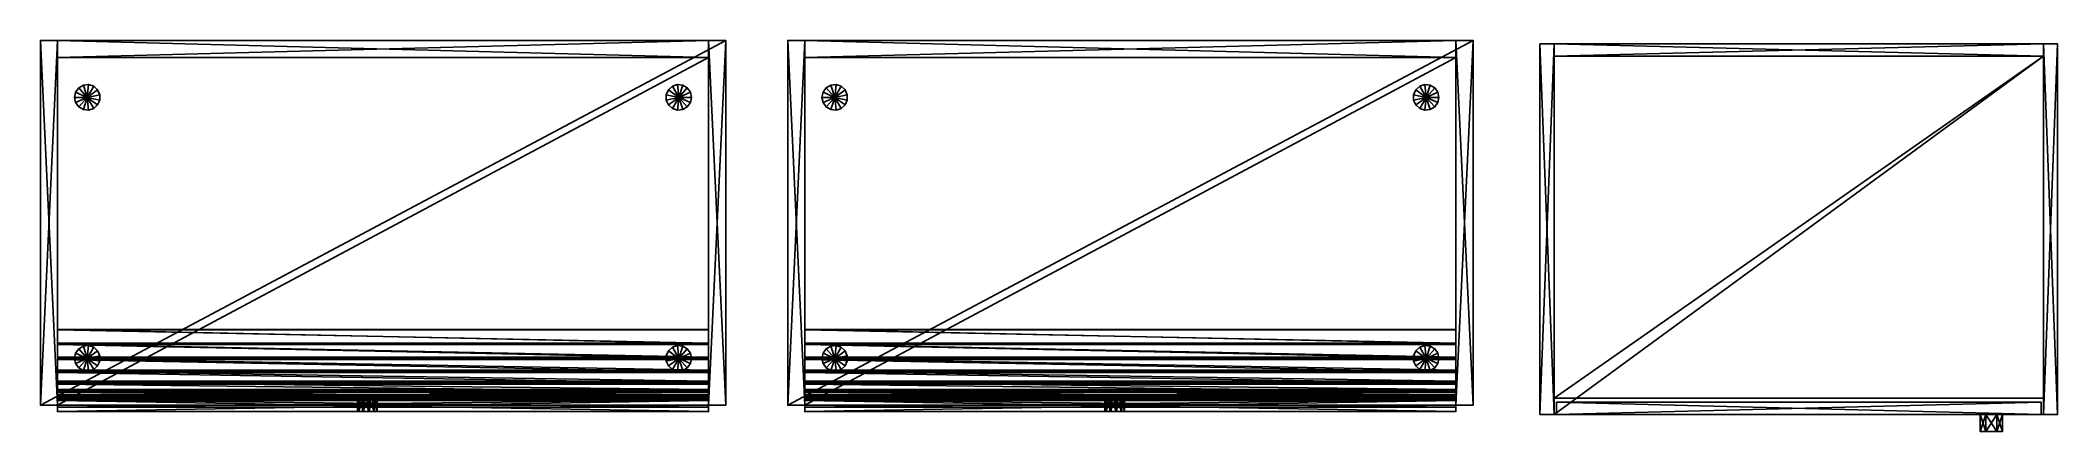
# Model space of a CAD drawing. Extents: x -128 to 107, y -24 to 22.
import ezdxf

# ---------------------------------------------------------------- set-up
doc = ezdxf.new("R2010")
doc.units = 0
for name, color, linetype in [('CABINET01', 9, 'CONTINUOUS'), ('CABINET02', 9, 'CONTINUOUS'), ('CABINET03', 81, 'CONTINUOUS'), ('DOOR', 112, 'CONTINUOUS')]:
    doc.layers.add(name, color=color, linetype=linetype)

msp = doc.modelspace()

# ---------------------------------------------------------------- meshes
at = {"layer": 'CABINET01', "color": 9}
mesh = msp.add_polyface(dxfattribs=at)
corners = [(-126.466309, 20.000004, 17.999989), (-50.46624, 19.999989, 132.041397), (-126.46627, 19.99999, 132.041397), (-126.466309, 22.000008, 17.999989), (-50.46629, 22.000004, 17.999989), (-126.46627, 21.999998, 132.041397), (-50.46624, 22, 132.041397), (-122.983139, 15.362524), (-124.473679, 15.362524), (-124.344803, 15.968778), (-123.980499, 16.470205), (-123.443741, 16.780104), (-122.827332, 16.844891), (-122.237869, 16.653362), (-121.777267, 16.238636), (-121.525177, 15.672422), (-121.525177, 15.052625), (-124.473679, 15.362524, 1), (-124.473663, 15.362524, 15.999998), (-124.344803, 15.968778, 15.999998), (-124.344803, 15.968778, 1), (-123.980499, 16.470205, 15.999998), (-123.980499, 16.470205, 1), (-123.443741, 16.780104, 15.999998), (-123.443741, 16.780104, 1), (-122.827332, 16.844891, 15.999998), (-122.827332, 16.844891, 1), (-122.237869, 16.653362, 15.999998), (-122.237869, 16.653362, 1), (-121.777267, 16.238636, 15.999998), (-121.777267, 16.238636, 1), (-121.525177, 15.672422, 15.999998), (-121.525177, 15.672422, 1), (-121.525177, 15.052625, 15.999998), (-121.525177, 15.052625, 1), (-124.344803, 14.75627, 1), (-124.344803, 14.75627), (-128.466293, 22.000006, 17.999985), (-48.466274, 21.99972, 16), (-128.466293, 21.999722, 15.999992), (-128.466263, 22.000002, 17.999983), (-128.466232, 21.999996, 132.041412), (-126.466225, 21.999996, 132.041382), (-126.466263, 22.000002, 17.999983), (-128.466248, 21.999996, 134.041412), (-48.466225, 21.999994, 132.041412), (-128.466248, 21.999996, 132.041412), (-126.46624, 19.99999, 95.817169), (-50.466236, 19.99999, 94.166397), (-126.46624, 19.99999, 94.166397)]
mesh.append_faces([[corners[k] for k in face] for face in [(0, 1, 2), (1, 5, 2), (2, 3, 0), (17, 19, 20), (20, 21, 22), (22, 23, 24), (24, 25, 26), (26, 27, 28), (28, 29, 30), (30, 31, 32), (32, 33, 34), (35, 18, 17), (20, 8, 17), (8, 20, 9), (22, 9, 20), (9, 22, 10), (24, 10, 22), (10, 24, 11), (26, 11, 24), (11, 26, 12), (28, 12, 26), (12, 28, 13), (30, 13, 28), (13, 30, 14), (32, 14, 30), (14, 32, 15), (34, 15, 32), (15, 34, 16), (36, 17, 8), (37, 38, 39), (40, 42, 43), (44, 45, 46), (47, 48, 49)]], dxfattribs={"vtx0": -1})
mesh.append_faces([[corners[k] for k in face] for face in [(7, 8, 9), (7, 9, 10), (7, 10, 11), (7, 11, 12), (7, 12, 13), (7, 13, 14), (7, 14, 15), (7, 15, 16)]], dxfattribs={"vtx0": -1, "vtx2": -1})
mesh.append_faces([[corners[k] for k in face] for face in [(0, 3, 4), (2, 5, 3), (3, 5, 6), (17, 18, 19), (20, 19, 21), (22, 21, 23), (24, 23, 25), (26, 25, 27), (28, 27, 29), (30, 29, 31), (32, 31, 33), (40, 41, 42)]], dxfattribs={"vtx2": -1})
mesh = msp.add_polyface(dxfattribs=at)
corners = [(-126.466309, 20.000004, 17.999989), (-50.46629, 20.000004, 17.999989), (-50.46624, 19.999989, 132.041397), (-50.46629, 22.000004, 17.999989), (-50.46624, 22, 132.041397), (-126.46627, 21.999998, 132.041397), (-126.466309, 22.000008, 17.999989), (-53.949459, 15.362522), (-52.58778, 15.968776), (-52.45892, 15.36252), (-52.952099, 16.470201), (-53.488857, 16.780102), (-54.105251, 16.844887), (-54.694729, 16.653358), (-55.155315, 16.238634), (-55.407421, 15.672421), (-55.407421, 15.052622), (-52.58778, 14.756267), (-52.45892, 15.36252, 1), (-52.58778, 15.968776, 15.999998), (-52.45892, 15.36252, 15.999998), (-52.58778, 15.968776, 1), (-52.952099, 16.470201, 15.999998), (-52.952099, 16.470201, 1), (-53.488857, 16.7801, 15.999997), (-53.488857, 16.780102, 1), (-54.105251, 16.844887, 15.999997), (-54.105251, 16.844887, 1), (-54.694729, 16.653358, 15.999997), (-54.694729, 16.653358, 1), (-55.155315, 16.238634, 15.999997), (-55.155315, 16.238634, 1), (-55.407421, 15.672421, 15.999997), (-55.407421, 15.672421, 1), (-55.407421, 15.052622, 15.999997), (-55.407421, 15.052622, 1), (-52.58778, 14.756267, 1), (-128.466293, 22.000006, 17.999985), (-48.466278, 22, 17.999985), (-48.466274, 21.99972, 16), (-50.466274, 22, 17.999985), (-50.466225, 21.999996, 132.041397), (-48.46624, 21.999996, 132.041397), (-48.466278, 22, 17.999985), (-128.466248, 21.999996, 134.041412), (-48.466225, 21.999987, 134.041428), (-48.466225, 21.999994, 132.041412), (-126.46624, 19.99999, 95.817169), (-50.466236, 19.99999, 95.817177), (-50.466236, 19.99999, 94.166397)]
mesh.append_faces([[corners[k] for k in face] for face in [(0, 3, 1), (1, 4, 2), (6, 4, 3), (18, 19, 20), (21, 22, 19), (23, 24, 22), (25, 26, 24), (27, 28, 26), (29, 30, 28), (31, 32, 30), (33, 34, 32), (18, 8, 21), (8, 18, 9), (21, 10, 23), (10, 21, 8), (23, 11, 25), (11, 23, 10), (25, 12, 27), (12, 25, 11), (27, 13, 29), (13, 27, 12), (29, 14, 31), (14, 29, 13), (31, 15, 33), (15, 31, 14), (33, 16, 35), (16, 33, 15), (36, 9, 18), (40, 42, 43)]], dxfattribs={"vtx0": -1})
mesh.append_faces([[corners[k] for k in face] for face in [(7, 8, 9), (7, 10, 8), (7, 11, 10), (7, 12, 11), (7, 13, 12), (7, 14, 13), (7, 15, 14), (7, 16, 15), (7, 9, 17)]], dxfattribs={"vtx0": -1, "vtx2": -1})
mesh.append_faces([[corners[k] for k in face] for face in [(0, 1, 2), (1, 3, 4), (2, 4, 5), (18, 21, 19), (21, 23, 22), (23, 25, 24), (25, 27, 26), (27, 29, 28), (29, 31, 30), (31, 33, 32), (33, 35, 34), (37, 38, 39), (40, 41, 42), (44, 45, 46), (47, 48, 49)]], dxfattribs={"vtx2": -1})
mesh = msp.add_polyface(dxfattribs=at)
corners = [(-122.983139, 15.362524), (-121.525177, 15.052625), (-121.777267, 14.486411), (-122.237869, 14.071686), (-122.827332, 13.880157), (-123.443741, 13.944944), (-123.980499, 14.254844), (-124.344803, 14.75627), (-124.473679, 15.362524), (-121.525177, 15.052625, 1), (-121.525177, 15.052625, 15.999998), (-121.777267, 14.486411, 15.999998), (-121.777267, 14.486411, 1), (-122.237869, 14.071686, 15.999998), (-122.237869, 14.071686, 1), (-122.827332, 13.880157, 15.999998), (-122.827332, 13.880157, 1), (-123.443741, 13.944944, 15.999998), (-123.443741, 13.944944, 1), (-123.980499, 14.254843, 15.999998), (-123.980499, 14.254844, 1), (-124.344803, 14.75627, 15.999998), (-124.344803, 14.75627, 1), (-124.473663, 15.362524, 15.999998), (-124.473679, 15.362524, 1), (-128.466278, -20.533436, 17.999985), (-48.466278, 22, 17.999985), (-128.466293, 22.000006, 17.999985), (-128.466293, 21.999722, 15.999992), (-128.466278, -20.533722, 15.999992), (-48.466274, 21.99972, 16), (-128.466248, -20.533436, 17.999981), (-128.466232, -20.533447, 132.041397), (-128.466232, 21.999996, 132.041412), (-128.466263, 22.000002, 17.999983), (-126.466263, 22.000002, 17.999983), (-126.466248, -20.53344, 17.999983), (-126.466232, -20.533445, 132.041397), (-126.466225, 21.999996, 132.041382), (-128.466248, -20.533449, 134.041412), (-48.466225, 21.999987, 134.041428), (-128.466248, 21.999996, 134.041412), (-128.466248, 21.999996, 132.041412), (-128.466248, -20.533447, 132.041412), (-48.466225, 21.999994, 132.041412), (-126.46624, -20.533447, 95.817162), (-50.466236, 19.99999, 95.817177), (-126.46624, 19.99999, 95.817169), (-126.46624, 19.99999, 94.166397), (-50.466236, 19.99999, 94.166397), (-126.46624, -20.533447, 94.166389)]
mesh.append_faces([[corners[k] for k in face] for face in [(9, 11, 12), (12, 13, 14), (14, 15, 16), (16, 17, 18), (18, 19, 20), (20, 21, 22), (12, 1, 9), (1, 12, 2), (14, 2, 12), (2, 14, 3), (16, 3, 14), (3, 16, 4), (18, 4, 16), (4, 18, 5), (20, 5, 18), (5, 20, 6), (22, 6, 20), (6, 22, 7), (24, 7, 22), (25, 26, 27), (25, 28, 29), (31, 33, 34), (31, 35, 36), (33, 37, 38), (39, 40, 41), (39, 42, 43), (45, 46, 47)]], dxfattribs={"vtx0": -1})
mesh.append_faces([[corners[k] for k in face] for face in [(0, 1, 2), (0, 2, 3), (0, 3, 4), (0, 4, 5), (0, 5, 6), (0, 6, 7), (0, 7, 8)]], dxfattribs={"vtx0": -1, "vtx2": -1})
mesh.append_faces([[corners[k] for k in face] for face in [(28, 30, 29), (35, 38, 36), (42, 44, 43), (48, 49, 50)]], dxfattribs={"vtx1": -1})
mesh.append_faces([[corners[k] for k in face] for face in [(9, 10, 11), (12, 11, 13), (14, 13, 15), (16, 15, 17), (18, 17, 19), (20, 19, 21), (22, 21, 23), (25, 27, 28), (31, 32, 33), (31, 34, 35), (33, 32, 37), (38, 37, 36), (39, 41, 42), (45, 47, 48)]], dxfattribs={"vtx2": -1})
mesh = msp.add_polyface(dxfattribs=at)
corners = [(-53.949459, 15.362522), (-55.155315, 14.486408), (-55.407421, 15.052622), (-54.694714, 14.071683), (-54.105251, 13.880155), (-53.488857, 13.944942), (-52.952099, 14.25484), (-52.58778, 14.756267), (-55.407421, 15.052622, 1), (-55.155315, 14.486408, 15.999997), (-55.407421, 15.052622, 15.999997), (-55.155315, 14.486408, 1), (-54.694714, 14.071682, 15.999997), (-54.694714, 14.071683, 1), (-54.105251, 13.880155, 15.999997), (-54.105251, 13.880155, 1), (-53.488857, 13.944941, 15.999997), (-53.488857, 13.944942, 1), (-52.952099, 14.25484, 15.999998), (-52.952099, 14.25484, 1), (-52.58778, 14.756267, 15.999998), (-52.58778, 14.756267, 1), (-52.45892, 15.36252, 15.999998), (-52.45892, 15.36252, 1), (-52.45892, 15.36252), (-128.466278, -20.533436, 17.999985), (-48.466278, -20.53344, 17.999985), (-48.466278, 22, 17.999985), (-48.466278, -20.533722, 15.999993), (-48.466274, 21.99972, 16), (-128.466278, -20.533722, 15.999992), (-50.466278, -20.53344, 17.999985), (-50.466244, -20.533449, 132.041397), (-50.466225, 21.999996, 132.041397), (-50.466274, 22, 17.999985), (-48.466278, 22, 17.999985), (-48.466278, -20.53344, 17.999985), (-48.466244, -20.533449, 132.041397), (-48.46624, 21.999996, 132.041397), (-128.466248, -20.533449, 134.041412), (-48.466228, -20.533447, 134.041412), (-48.466225, 21.999987, 134.041428), (-48.466228, -20.533449, 132.041412), (-48.466225, 21.999994, 132.041412), (-128.466248, -20.533447, 132.041412), (-50.466236, 19.99999, 95.817177), (-50.46624, -20.533447, 95.817162), (-50.46624, -20.533445, 94.166397), (-50.466236, 19.99999, 94.166397), (-126.46624, -20.533447, 94.166389)]
mesh.append_faces([[corners[k] for k in face] for face in [(8, 9, 10), (11, 12, 9), (13, 14, 12), (15, 16, 14), (17, 18, 16), (19, 20, 18), (21, 22, 20), (8, 1, 11), (1, 8, 2), (11, 3, 13), (3, 11, 1), (13, 4, 15), (4, 13, 3), (15, 5, 17), (5, 15, 4), (17, 6, 19), (6, 17, 5), (19, 7, 21), (7, 19, 6), (24, 21, 7), (27, 28, 29), (31, 33, 34), (31, 35, 36), (33, 37, 38), (41, 42, 43), (45, 47, 48)]], dxfattribs={"vtx0": -1})
mesh.append_faces([[corners[k] for k in face] for face in [(0, 1, 2), (0, 3, 1), (0, 4, 3), (0, 5, 4), (0, 6, 5), (0, 7, 6)]], dxfattribs={"vtx0": -1, "vtx2": -1})
mesh.append_faces([[corners[k] for k in face] for face in [(35, 38, 36)]], dxfattribs={"vtx1": -1})
mesh.append_faces([[corners[k] for k in face] for face in [(8, 11, 9), (11, 13, 12), (13, 15, 14), (15, 17, 16), (17, 19, 18), (19, 21, 20), (21, 23, 22), (25, 26, 27), (27, 26, 28), (29, 28, 30), (31, 32, 33), (31, 34, 35), (33, 32, 37), (38, 37, 36), (39, 40, 41), (41, 40, 42), (43, 42, 44), (45, 46, 47), (48, 47, 49)]], dxfattribs={"vtx2": -1})
mesh = msp.add_polyface(dxfattribs=at)
corners = [(-126.466209, -17.816891, 86.468414), (-126.466209, -18.707136, 85.191048), (-126.466209, -18.980804, 85.339752), (-126.466209, -18.051138, 86.673691), (-126.466209, -16.549692, 87.602478), (-126.466209, -17.720512, 86.576141), (-126.466209, -17.950481, 86.786186), (-126.466209, -16.727816, 87.857979), (-126.466209, -15.069408, 88.390709), (-126.466209, -16.449932, 87.670753), (-126.466209, -16.623634, 87.929283), (-126.466209, -15.181973, 88.681122), (-126.466209, -13.421073, 88.809113), (-126.466209, -14.934089, 88.441566), (-126.466209, -15.040662, 88.73423), (-126.466209, -13.46064, 89.11805), (-126.466209, -11.739408, 88.821785), (-126.466209, -13.296387, 88.823952), (-126.466209, -13.330433, 89.133545), (-126.466209, -11.704502, 89.131279), (-122.983139, -15.061301), (-124.473679, -15.0613), (-124.344803, -14.455047), (-123.980499, -13.95362), (-123.443741, -13.643722), (-122.827332, -13.578935), (-122.237869, -13.770463), (-122.827332, -16.543667), (-123.443741, -16.47888), (-123.980499, -16.168982), (-124.344803, -15.667556), (-124.473679, -15.0613, 1), (-124.473663, -15.0613, 15.999998), (-124.344803, -14.455048, 15.999998), (-124.344803, -14.455047, 1), (-123.980499, -13.95362, 15.999998), (-123.980499, -13.95362, 1), (-123.443741, -13.643722, 15.999998), (-123.443741, -13.643722, 1), (-122.827332, -13.578935, 15.999998), (-122.827332, -13.578935, 1), (-122.827332, -16.543667, 1), (-122.827332, -16.543667, 15.999998), (-123.443741, -16.47888, 15.999998), (-123.443741, -16.47888, 1), (-123.980499, -16.168982, 15.999998), (-123.980499, -16.168982, 1), (-124.344803, -15.667556, 15.999998), (-124.344803, -15.667556, 1), (-126.46624, -20.533447, 95.817162), (-126.46624, 19.99999, 94.166397), (-126.46624, -20.533447, 94.166389)]
mesh.append_faces([[corners[k] for k in face] for face in [(0, 2, 3), (4, 6, 7), (8, 10, 11), (12, 14, 15), (16, 18, 19), (31, 33, 34), (34, 35, 36), (36, 37, 38), (38, 39, 40), (41, 43, 44), (44, 45, 46), (46, 47, 48), (48, 32, 31), (34, 21, 31), (21, 34, 22), (36, 22, 34), (22, 36, 23), (38, 23, 36), (23, 38, 24), (40, 24, 38), (24, 40, 25), (44, 27, 41), (27, 44, 28), (46, 28, 44), (28, 46, 29), (48, 29, 46), (29, 48, 30), (31, 30, 48), (30, 31, 21), (49, 50, 51)]], dxfattribs={"vtx0": -1})
mesh.append_faces([[corners[k] for k in face] for face in [(20, 21, 22), (20, 22, 23), (20, 23, 24), (20, 24, 25), (20, 25, 26), (20, 27, 28), (20, 28, 29), (20, 29, 30), (20, 30, 21)]], dxfattribs={"vtx0": -1, "vtx2": -1})
mesh.append_faces([[corners[k] for k in face] for face in [(0, 1, 2), (4, 5, 6), (8, 9, 10), (12, 13, 14), (16, 17, 18), (31, 32, 33), (34, 33, 35), (36, 35, 37), (38, 37, 39), (41, 42, 43), (44, 43, 45), (46, 45, 47), (48, 47, 32)]], dxfattribs={"vtx2": -1})
mesh = msp.add_polyface(dxfattribs=at)
corners = [(-126.466209, -17.816891, 86.468414), (-50.466362, -17.8169, 86.468422), (-50.466362, -18.707136, 85.191055), (-126.466209, -18.051138, 86.673691), (-50.466362, -18.051138, 86.673698), (-50.466362, -18.980804, 85.33976), (-126.466209, -16.549692, 87.602478), (-50.466362, -16.549692, 87.602486), (-50.466362, -17.720512, 86.576149), (-126.466209, -17.720512, 86.576141), (-50.466362, -17.950481, 86.786194), (-126.466209, -16.727816, 87.857979), (-50.466362, -16.727816, 87.857986), (-126.466209, -15.069408, 88.390709), (-50.466362, -15.069409, 88.390717), (-50.466362, -16.449934, 87.670761), (-126.466209, -16.449932, 87.670753), (-50.466362, -16.623642, 87.929283), (-126.466209, -15.181973, 88.681122), (-50.466362, -15.181973, 88.681122), (-126.466209, -13.421073, 88.809113), (-50.466362, -13.421112, 88.809113), (-50.466362, -14.934088, 88.441574), (-126.466209, -14.934089, 88.441566), (-50.466362, -15.040662, 88.73423), (-126.466209, -13.46064, 89.11805), (-50.466362, -13.460678, 89.11805), (-126.466209, -11.739408, 88.821785), (-50.466362, -11.739446, 88.821793), (-50.466362, -13.296426, 88.823952), (-126.466209, -13.296387, 88.823952), (-50.466362, -13.330475, 89.133545), (-126.466209, -11.704502, 89.131279), (-50.466362, -11.70454, 89.131294), (-53.949459, -15.061303), (-55.155315, -14.185191), (-54.694714, -13.770465), (-55.407406, -14.751405), (-55.407421, -15.371202), (-55.155315, -15.937415), (-54.694714, -16.35214), (-54.105251, -13.578937, 1), (-54.694717, -13.770465, 15.999997), (-54.105255, -13.578937, 15.999997), (-54.694714, -13.770465, 1), (-55.155319, -14.185191, 15.999997), (-55.155315, -14.185191, 1), (-55.40741, -14.751405, 15.999997), (-55.407406, -14.751405, 1), (-55.40741, -15.371203, 15.999997), (-55.407406, -15.371202, 1), (-55.155319, -15.937417, 15.999997), (-55.155315, -15.937415, 1), (-54.694717, -16.35214, 15.999997), (-54.694714, -16.35214, 1), (-54.105255, -16.543669, 15.999997), (-54.105251, -16.543669, 1), (-54.105251, -13.578937), (-54.105251, -16.543669), (-126.46624, -20.533447, 95.817162), (-50.46624, -20.533447, 95.817162), (-50.466236, 19.99999, 95.817177)]
mesh.append_faces([[corners[k] for k in face] for face in [(1, 3, 4), (7, 11, 12), (14, 18, 19), (21, 25, 26), (28, 32, 33), (41, 42, 43), (44, 45, 42), (46, 47, 45), (48, 49, 47), (50, 51, 49), (52, 53, 51), (54, 55, 53), (41, 36, 44), (36, 41, 57), (44, 35, 46), (35, 44, 36), (46, 37, 48), (37, 46, 35), (48, 38, 50), (38, 48, 37), (50, 39, 52), (39, 50, 38), (52, 40, 54), (40, 52, 39), (58, 54, 40)]], dxfattribs={"vtx0": -1})
mesh.append_faces([[corners[k] for k in face] for face in [(34, 35, 36), (34, 37, 35), (34, 38, 37), (34, 39, 38), (34, 40, 39)]], dxfattribs={"vtx0": -1, "vtx2": -1})
mesh.append_faces([[corners[k] for k in face] for face in [(0, 1, 2), (5, 4, 3), (6, 7, 8), (9, 8, 10), (10, 12, 11), (13, 14, 15), (16, 15, 17), (17, 19, 18), (20, 21, 22), (23, 22, 24), (24, 26, 25), (27, 28, 29), (30, 29, 31), (31, 33, 32), (41, 44, 42), (44, 46, 45), (46, 48, 47), (48, 50, 49), (50, 52, 51), (52, 54, 53), (54, 56, 55), (59, 60, 61)]], dxfattribs={"vtx2": -1})
mesh = msp.add_polyface(dxfattribs=at)
corners = [(-126.466209, -17.816891, 86.468414), (-50.466362, -18.707136, 85.191055), (-126.466209, -18.707136, 85.191048), (-50.466362, -17.8169, 86.468422), (-126.466209, -18.051138, 86.673691), (-126.466209, -16.549692, 87.602478), (-50.466362, -17.720512, 86.576149), (-126.466209, -17.720512, 86.576141), (-50.466362, -17.950481, 86.786194), (-126.466209, -17.950481, 86.786186), (-50.466362, -16.549692, 87.602486), (-126.466209, -16.727816, 87.857979), (-126.466209, -15.069408, 88.390709), (-50.466362, -16.449934, 87.670761), (-126.466209, -16.449932, 87.670753), (-50.466362, -16.623642, 87.929283), (-126.466209, -16.623634, 87.929283), (-50.466362, -15.069409, 88.390717), (-126.466209, -15.181973, 88.681122), (-126.466209, -13.421073, 88.809113), (-50.466362, -14.934088, 88.441574), (-126.466209, -14.934089, 88.441566), (-50.466362, -15.040662, 88.73423), (-126.466209, -15.040662, 88.73423), (-50.466362, -13.421112, 88.809113), (-126.466209, -13.46064, 89.11805), (-126.466209, -11.739408, 88.821785), (-50.466362, -13.296426, 88.823952), (-126.466209, -13.296387, 88.823952), (-50.466362, -13.330475, 89.133545), (-126.466209, -13.330433, 89.133545), (-50.466362, -11.739446, 88.821793), (-126.466209, -11.704502, 89.131279), (-122.983139, -15.061301), (-122.237869, -13.770463), (-121.777267, -14.185189), (-121.525177, -14.751403), (-121.525177, -15.3712), (-121.777267, -15.937413), (-122.237869, -16.352139), (-122.827332, -16.543667), (-122.827332, -13.578935, 1), (-122.827332, -13.578935, 15.999998), (-122.237869, -13.770463, 15.999998), (-122.237869, -13.770463, 1), (-121.777267, -14.185189, 15.999998), (-121.777267, -14.185189, 1), (-121.525177, -14.751403, 15.999998), (-121.525177, -14.751403, 1), (-121.525177, -15.371202, 15.999998), (-121.525177, -15.3712, 1), (-121.777267, -15.937415, 15.999998), (-121.777267, -15.937413, 1), (-122.237869, -16.352139, 15.999998), (-122.237869, -16.352139, 1), (-122.827332, -16.543667, 15.999998), (-122.827332, -16.543667, 1), (-122.827332, -13.578935)]
mesh.append_faces([[corners[k] for k in face] for face in [(0, 1, 2), (5, 6, 7), (7, 8, 9), (12, 13, 14), (14, 15, 16), (19, 20, 21), (21, 22, 23), (26, 27, 28), (28, 29, 30), (41, 43, 44), (44, 45, 46), (46, 47, 48), (48, 49, 50), (50, 51, 52), (52, 53, 54), (54, 55, 56), (44, 57, 41), (57, 44, 34), (46, 34, 44), (34, 46, 35), (48, 35, 46), (35, 48, 36), (50, 36, 48), (36, 50, 37), (52, 37, 50), (37, 52, 38), (54, 38, 52), (38, 54, 39), (56, 39, 54), (39, 56, 40)]], dxfattribs={"vtx0": -1})
mesh.append_faces([[corners[k] for k in face] for face in [(33, 34, 35), (33, 35, 36), (33, 36, 37), (33, 37, 38), (33, 38, 39), (33, 39, 40)]], dxfattribs={"vtx0": -1, "vtx2": -1})
mesh.append_faces([[corners[k] for k in face] for face in [(9, 8, 11), (16, 15, 18), (23, 22, 25), (30, 29, 32)]], dxfattribs={"vtx1": -1})
mesh.append_faces([[corners[k] for k in face] for face in [(3, 0, 4), (10, 5, 11), (17, 12, 18), (24, 19, 25), (31, 26, 32), (41, 42, 43), (44, 43, 45), (46, 45, 47), (48, 47, 49), (50, 49, 51), (52, 51, 53), (54, 53, 55)]], dxfattribs={"vtx2": -1})
mesh = msp.add_polyface(dxfattribs=at)
corners = [(-50.466362, -18.707136, 85.191055), (-50.466362, -17.8169, 86.468422), (-50.466362, -18.051138, 86.673698), (-50.466362, -17.720512, 86.576149), (-50.466362, -16.549692, 87.602486), (-50.466362, -16.727816, 87.857986), (-50.466362, -17.950481, 86.786194), (-50.466362, -16.449934, 87.670761), (-50.466362, -15.069409, 88.390717), (-50.466362, -15.181973, 88.681122), (-50.466362, -16.623642, 87.929283), (-50.466362, -14.934088, 88.441574), (-50.466362, -13.421112, 88.809113), (-50.466362, -13.460678, 89.11805), (-50.466362, -15.040662, 88.73423), (-50.466362, -13.296426, 88.823952), (-50.466362, -11.739446, 88.821793), (-50.466362, -11.70454, 89.131294), (-50.466362, -13.330475, 89.133545), (-53.949459, -15.061303), (-52.587784, -14.455049), (-52.458923, -15.061303), (-52.952099, -13.953622), (-53.488857, -13.643723), (-54.105251, -13.578937), (-54.694714, -13.770465), (-54.105251, -16.543669), (-54.694714, -16.35214), (-53.488857, -16.478884), (-52.952103, -16.168985), (-52.587784, -15.667558), (-52.458923, -15.061303, 1), (-52.587784, -14.45505, 15.999998), (-52.458923, -15.061303, 15.999998), (-52.587784, -14.455049, 1), (-52.952103, -13.953622, 15.999998), (-52.952103, -13.953622, 1), (-53.488861, -13.643723, 15.999997), (-53.488857, -13.643723, 1), (-54.105255, -13.578937, 15.999997), (-54.105251, -13.578937, 1), (-54.105251, -16.543669, 1), (-53.488861, -16.478884, 15.999997), (-54.105255, -16.543669, 15.999997), (-53.488861, -16.478884, 1), (-52.952103, -16.168985, 15.999998), (-52.952103, -16.168985, 1), (-52.587784, -15.667558, 15.999998), (-52.587784, -15.667558, 1), (-54.694714, -16.35214, 1)]
mesh.append_faces([[corners[k] for k in face] for face in [(3, 5, 6), (7, 9, 10), (11, 13, 14), (15, 17, 18), (31, 32, 33), (34, 35, 32), (36, 37, 35), (38, 39, 37), (41, 42, 43), (44, 45, 42), (46, 47, 45), (48, 33, 47), (31, 20, 34), (20, 31, 21), (34, 22, 36), (22, 34, 20), (36, 23, 38), (23, 36, 22), (38, 24, 40), (24, 38, 23), (49, 26, 41), (41, 28, 44), (28, 41, 26), (44, 29, 46), (29, 44, 28), (46, 30, 48), (30, 46, 29), (48, 21, 31), (21, 48, 30)]], dxfattribs={"vtx0": -1})
mesh.append_faces([[corners[k] for k in face] for face in [(19, 20, 21), (19, 22, 20), (19, 23, 22), (19, 24, 23), (19, 25, 24), (19, 26, 27), (19, 28, 26), (19, 29, 28), (19, 30, 29), (19, 21, 30)]], dxfattribs={"vtx0": -1, "vtx2": -1})
mesh.append_faces([[corners[k] for k in face] for face in [(0, 1, 2), (3, 4, 5), (7, 8, 9), (11, 12, 13), (15, 16, 17), (31, 34, 32), (34, 36, 35), (36, 38, 37), (38, 40, 39), (41, 44, 42), (44, 46, 45), (46, 48, 47), (48, 31, 33)]], dxfattribs={"vtx2": -1})
mesh = msp.add_polyface(dxfattribs=at)
corners = [(-126.466209, -19.560495, 78.366234), (-50.46619, -19.560497, 78.366234), (-50.466206, -19.560497, 76.771507), (-126.466209, -19.871956, 78.366234), (-50.46619, -19.871956, 78.366234), (-50.466206, -19.871956, 76.771507), (-126.466209, -19.560495, 80.084503), (-50.466194, -19.560495, 80.084503), (-50.46619, -19.560497, 78.489799), (-126.466209, -19.560495, 78.489799), (-50.46619, -19.871956, 78.489799), (-126.466209, -19.871956, 80.084503), (-50.466194, -19.871956, 80.084503), (-126.466209, -19.560495, 81.826981), (-50.466179, -19.560495, 81.826981), (-50.466194, -19.560495, 80.232262), (-126.466209, -19.560495, 80.232262), (-50.466194, -19.871956, 80.232262), (-126.466209, -19.871956, 81.826981), (-50.466179, -19.871956, 81.826981), (-126.466209, -19.559563, 81.947998), (-50.466179, -19.559563, 81.947998), (-50.466179, -19.870983, 81.953087), (-50.466362, -19.361982, 83.492393), (-50.466362, -19.664656, 83.565872), (-50.466362, -19.326437, 83.632515), (-50.466362, -18.763935, 85.084343), (-50.466362, -19.040119, 85.228325), (-50.466362, -19.627531, 83.712204), (-50.466362, -18.707136, 85.191055), (-50.466362, -18.051138, 86.673698), (-50.466362, -18.980804, 85.33976), (-50.466221, -19.560495, 61.204987), (-50.466221, -19.560495, 62.79969), (-50.466221, -19.871956, 62.79969), (-126.46627, -19.560495, 40.27478), (-50.46616, -19.560598, 40.274784), (-50.466129, -19.560598, 37.014854), (-126.466263, -19.560495, 37.014854), (-50.466129, -19.872059, 37.014854), (-126.46627, -19.871954, 40.27478), (-50.46616, -19.872059, 40.274784), (-126.46627, -19.971073, 39.975765), (-50.46616, -19.971312, 39.975773), (-50.466129, -19.971312, 37.313866), (-126.466263, -19.971073, 37.313866), (-50.466114, -21.272163, 37.313866), (-126.46627, -21.271931, 39.975769), (-50.466145, -21.272161, 39.975773), (-48.466278, -20.53344, 17.999985), (-128.466278, -20.533722, 15.999992), (-48.466278, -20.533722, 15.999993), (-126.466286, -19.560495, 42.022057), (-50.466175, -19.560495, 42.022057), (-50.466175, -19.560495, 40.427334), (-126.466286, -19.560495, 40.42733), (-50.466175, -19.871954, 40.427334), (-126.466286, -19.871954, 42.022057), (-50.466175, -19.871956, 42.022057), (-126.46627, -19.560495, 43.740341), (-50.46616, -19.560495, 43.740349), (-50.46616, -19.560495, 42.145626), (-126.46627, -19.560495, 42.145618), (-50.46616, -19.871954, 42.145626), (-126.46627, -19.871954, 43.740341), (-50.46616, -19.871954, 43.740349), (-126.46627, -19.560495, 45.482826), (-50.46616, -19.560495, 45.482834), (-50.46616, -19.560495, 43.888115), (-126.46627, -19.560495, 43.888103), (-50.46616, -19.871954, 43.888115), (-126.46627, -19.871954, 45.482826), (-50.46616, -19.871954, 45.482834), (-126.46627, -19.560495, 47.201138), (-50.466175, -19.560493, 47.201145), (-50.46616, -19.560495, 45.606403), (-126.46627, -19.560495, 45.606396), (-50.46616, -19.871954, 45.606403), (-126.46627, -19.871954, 47.201134), (-50.466175, -19.871954, 47.201145), (-126.46627, -19.560495, 48.943619), (-50.466175, -19.560495, 48.943623), (-50.466175, -19.560495, 47.3489), (-126.46627, -19.560495, 47.348892), (-50.466175, -19.871954, 47.3489), (-126.46627, -19.871954, 48.943619), (-50.46619, -19.871954, 48.943623), (-48.466228, -20.533447, 134.041412), (-128.466248, -20.533447, 132.041412), (-48.466228, -20.533449, 132.041412), (-50.46624, -19.878752, 87.369934), (-50.46624, -18.818312, 87.369934), (-50.46624, -18.818312, 93.891647), (-50.46624, -19.878752, 93.89164), (-50.46624, -20.742447, 92.267212), (-50.46624, -19.888792, 92.267212), (-50.46624, -19.888792, 93.553459), (-50.46624, -20.742445, 93.553459)]
mesh.append_faces([[corners[k] for k in face] for face in [(1, 3, 4), (7, 11, 12), (14, 18, 19), (21, 24, 22), (25, 27, 28), (29, 30, 31), (36, 40, 41), (43, 47, 48), (49, 50, 51), (53, 57, 58), (60, 64, 65), (67, 71, 72), (74, 78, 79), (81, 85, 86), (87, 88, 89), (90, 92, 93), (94, 96, 97)]], dxfattribs={"vtx0": -1})
mesh.append_faces([[corners[k] for k in face] for face in [(0, 1, 2), (5, 4, 3), (6, 7, 8), (9, 8, 10), (10, 12, 11), (13, 14, 15), (16, 15, 17), (17, 19, 18), (20, 21, 22), (21, 23, 24), (25, 26, 27), (32, 33, 34), (35, 36, 37), (38, 37, 39), (39, 41, 40), (42, 43, 44), (45, 44, 46), (46, 48, 47), (52, 53, 54), (55, 54, 56), (56, 58, 57), (59, 60, 61), (62, 61, 63), (63, 65, 64), (66, 67, 68), (69, 68, 70), (70, 72, 71), (73, 74, 75), (76, 75, 77), (77, 79, 78), (80, 81, 82), (83, 82, 84), (84, 86, 85), (90, 91, 92), (94, 95, 96)]], dxfattribs={"vtx2": -1})
mesh = msp.add_polyface(dxfattribs=at)
corners = [(-126.466225, -19.560495, 74.905457), (-50.466206, -19.560497, 73.310738), (-126.466408, -19.560495, 73.31073), (-50.466206, -19.871956, 73.310738), (-126.466408, -19.871956, 73.31073), (-126.466225, -19.871956, 74.905457), (-126.466209, -19.560495, 78.366234), (-126.466225, -19.560495, 76.771507), (-126.466225, -19.871956, 76.771507), (-126.466209, -19.871956, 78.366234), (-126.466209, -19.560495, 80.084503), (-126.466209, -19.560495, 78.489799), (-126.466209, -19.871956, 78.489799), (-126.466209, -19.871956, 80.084503), (-126.466209, -19.560495, 81.826981), (-126.466209, -19.560495, 80.232262), (-126.466209, -19.871956, 80.232262), (-126.466209, -19.871956, 81.826981), (-126.466209, -19.361982, 83.492393), (-126.466209, -19.559563, 81.947998), (-126.466209, -19.870981, 81.953087), (-126.466209, -19.664654, 83.565872), (-50.466362, -19.361982, 83.492393), (-126.466209, -18.763935, 85.084335), (-50.466362, -19.326437, 83.632515), (-126.466209, -19.326437, 83.632515), (-126.466209, -19.627531, 83.712204), (-126.466209, -19.040119, 85.228317), (-126.466301, -19.560495, 52.417366), (-50.46619, -19.560497, 50.822655), (-126.466301, -19.560495, 50.822651), (-50.46619, -19.871956, 50.822655), (-126.466301, -19.871954, 50.822651), (-50.46619, -19.560497, 52.41737), (-126.466301, -19.871956, 52.417366), (-126.466301, -19.560495, 54.159851), (-50.46619, -19.560497, 52.565128), (-126.466301, -19.560495, 52.565125), (-50.46619, -19.871956, 52.565128), (-126.466301, -19.871956, 52.565125), (-50.46619, -19.560497, 54.159851), (-126.466301, -19.871956, 54.159851), (-126.466301, -19.560495, 55.878139), (-50.46619, -19.560497, 54.283421), (-126.466301, -19.560495, 54.283417), (-50.46619, -19.871956, 54.283421), (-126.466301, -19.871956, 54.283417), (-50.46619, -19.560497, 55.878147), (-126.466301, -19.871956, 55.878139), (-126.466301, -19.560495, 57.620628), (-50.46619, -19.560497, 56.025909), (-126.466301, -19.560495, 56.025906), (-50.46619, -19.871956, 56.025909), (-126.466301, -19.871956, 56.025906), (-50.46619, -19.560497, 57.620636), (-126.466301, -19.871956, 57.620628), (-126.466301, -19.560495, 59.338936), (-50.46619, -19.560497, 57.744198), (-126.466301, -19.560495, 57.74419), (-50.46619, -19.871956, 57.744198), (-126.466301, -19.871956, 57.74419), (-50.466206, -19.560495, 59.33894), (-126.466301, -19.871956, 59.338936), (-126.466301, -19.560495, 61.081417), (-50.466206, -19.560495, 59.486702), (-126.466301, -19.560495, 59.486694), (-50.466206, -19.871956, 59.486702), (-126.466301, -19.871956, 59.486694), (-50.466206, -19.560495, 61.081425), (-126.466301, -19.871956, 61.081417), (-126.466301, -19.560495, 62.799706), (-50.466221, -19.560495, 61.204987), (-126.466301, -19.560495, 61.204979), (-50.466221, -19.871956, 61.204987), (-126.466301, -19.871956, 61.204979), (-50.466221, -19.560495, 62.79969), (-126.466301, -19.871956, 62.799706), (-126.466408, -19.560495, 71.463737), (-50.466206, -19.560497, 69.869019), (-126.466286, -19.560495, 69.868988), (-50.466206, -19.560497, 71.463745), (-126.466408, -19.871954, 71.463737), (-126.466286, -19.871954, 69.868988), (-50.466206, -19.871956, 69.869019), (-126.466408, -19.560495, 73.182022), (-50.466206, -19.560497, 71.587311), (-126.466408, -19.560495, 71.587303), (-50.466206, -19.871956, 71.587311), (-126.466408, -19.871954, 71.587303), (-50.466206, -19.560497, 73.18203), (-126.466408, -19.871956, 73.182022), (-48.466278, -20.53344, 17.999985), (-128.466278, -20.533436, 17.999985), (-128.466278, -20.533722, 15.999992), (-48.466228, -20.533447, 134.041412), (-128.466248, -20.533449, 134.041412), (-128.466248, -20.533447, 132.041412)]
mesh.append_faces([[corners[k] for k in face] for face in [(0, 1, 2), (2, 3, 4), (6, 8, 9), (10, 12, 13), (14, 16, 17), (18, 20, 21), (23, 24, 25), (23, 26, 27), (28, 29, 30), (30, 31, 32), (35, 36, 37), (37, 38, 39), (42, 43, 44), (44, 45, 46), (49, 50, 51), (51, 52, 53), (56, 57, 58), (58, 59, 60), (63, 64, 65), (65, 66, 67), (70, 71, 72), (72, 73, 74), (77, 78, 79), (84, 85, 86), (86, 87, 88)]], dxfattribs={"vtx0": -1})
mesh.append_faces([[corners[k] for k in face] for face in [(4, 3, 5), (32, 31, 34), (39, 38, 41), (46, 45, 48), (53, 52, 55), (60, 59, 62), (67, 66, 69), (74, 73, 76), (82, 83, 81), (88, 87, 90)]], dxfattribs={"vtx1": -1})
mesh.append_faces([[corners[k] for k in face] for face in [(6, 7, 8), (10, 11, 12), (14, 15, 16), (18, 19, 20), (22, 18, 21), (23, 25, 26), (33, 28, 34), (40, 35, 41), (47, 42, 48), (54, 49, 55), (61, 56, 62), (68, 63, 69), (75, 70, 76), (80, 77, 81), (89, 84, 90), (91, 92, 93), (94, 95, 96)]], dxfattribs={"vtx2": -1})
mesh = msp.add_polyface(dxfattribs=at)
corners = [(-126.466225, -19.560495, 74.905457), (-126.466408, -19.560495, 73.31073), (-126.466408, -19.871956, 73.31073), (-126.466225, -19.871956, 74.905457), (-126.466225, -19.560495, 76.623741), (-126.466225, -19.560495, 75.029022), (-126.466225, -19.871956, 75.029022), (-126.466225, -19.871956, 76.623741), (-126.466301, -19.560495, 52.417366), (-126.466301, -19.560495, 50.822651), (-126.466301, -19.871954, 50.822651), (-126.466301, -19.871956, 52.417366), (-126.466301, -19.560495, 54.159851), (-126.466301, -19.560495, 52.565125), (-126.466301, -19.871956, 52.565125), (-126.466301, -19.871956, 54.159851), (-126.466301, -19.560495, 55.878139), (-126.466301, -19.560495, 54.283417), (-126.466301, -19.871956, 54.283417), (-126.466301, -19.871956, 55.878139), (-126.466301, -19.560495, 57.620628), (-126.466301, -19.560495, 56.025906), (-126.466301, -19.871956, 56.025906), (-126.466301, -19.871956, 57.620628), (-126.466301, -19.560495, 59.338936), (-126.466301, -19.560495, 57.74419), (-126.466301, -19.871956, 57.74419), (-126.466301, -19.871956, 59.338936), (-126.466301, -19.560495, 61.081417), (-126.466301, -19.560495, 59.486694), (-126.466301, -19.871956, 59.486694), (-126.466301, -19.871956, 61.081417), (-126.466301, -19.560495, 62.799706), (-126.466301, -19.560495, 61.204979), (-126.466301, -19.871956, 61.204979), (-126.466301, -19.871956, 62.799706), (-126.466286, -19.560495, 64.542191), (-126.466286, -19.560495, 62.947468), (-126.466286, -19.871956, 62.947468), (-126.466286, -19.871956, 64.542191), (-126.466286, -19.560495, 66.260483), (-126.466286, -19.560495, 64.665756), (-126.466286, -19.871956, 64.665756), (-126.466286, -19.871956, 66.260483), (-126.466286, -19.560495, 68.002953), (-126.466286, -19.560495, 66.408241), (-126.466286, -19.871956, 66.408241), (-126.466286, -19.871954, 68.002953), (-126.466286, -19.560495, 69.721222), (-126.466286, -19.560495, 68.126526), (-126.466286, -19.871954, 68.126526), (-126.466286, -19.871954, 69.721222), (-126.466408, -19.560495, 71.463737), (-126.466286, -19.560495, 69.868988), (-126.466286, -19.871954, 69.868988), (-126.466408, -19.871954, 71.463737), (-126.466408, -19.560495, 73.182022), (-126.466408, -19.560495, 71.587303), (-126.466408, -19.871954, 71.587303), (-126.466408, -19.871956, 73.182022), (-126.46627, -19.560495, 40.27478), (-126.466263, -19.560495, 37.014854), (-126.466263, -19.871954, 37.014854), (-126.46627, -19.871954, 40.27478), (-126.46627, -19.971073, 39.975765), (-126.466263, -19.971073, 37.313866), (-126.46627, -21.271929, 37.313866), (-126.46627, -21.271931, 39.975769), (-128.466232, -20.533447, 132.041397), (-128.466248, -20.533436, 17.999981), (-126.466248, -20.53344, 17.999983), (-126.466232, -20.533445, 132.041397), (-126.466286, -19.560495, 42.022057), (-126.466286, -19.560495, 40.42733), (-126.466286, -19.871954, 40.42733), (-126.466286, -19.871954, 42.022057), (-126.46627, -19.560495, 43.740341), (-126.46627, -19.560495, 42.145618), (-126.46627, -19.871954, 42.145618), (-126.46627, -19.871954, 43.740341), (-126.46627, -19.560495, 45.482826), (-126.46627, -19.560495, 43.888103), (-126.46627, -19.871954, 43.888103), (-126.46627, -19.871954, 45.482826), (-126.46627, -19.560495, 47.201138), (-126.46627, -19.560495, 45.606396), (-126.46627, -19.871954, 45.606396), (-126.46627, -19.871954, 47.201134), (-126.46627, -19.560495, 48.943619), (-126.46627, -19.560495, 47.348892), (-126.46627, -19.871954, 47.348892), (-126.46627, -19.871954, 48.943619), (-126.46627, -19.560495, 50.661903), (-126.46627, -19.560495, 49.067181), (-126.46627, -19.871954, 49.067181), (-126.46627, -19.871954, 50.661903), (-126.46624, -19.878754, 93.89164), (-126.46624, -18.818314, 93.891647), (-126.46624, -18.818312, 87.369934), (-126.46624, -19.878752, 87.369934), (-126.46624, -20.742447, 93.553459), (-126.46624, -19.888794, 93.553459), (-126.46624, -19.888794, 92.267212), (-126.46624, -20.742447, 92.267212)]
mesh.append_faces([[corners[k] for k in face] for face in [(0, 2, 3), (4, 6, 7), (8, 10, 11), (12, 14, 15), (16, 18, 19), (20, 22, 23), (24, 26, 27), (28, 30, 31), (32, 34, 35), (36, 38, 39), (40, 42, 43), (44, 46, 47), (48, 50, 51), (52, 54, 55), (56, 58, 59), (60, 62, 63), (64, 66, 67), (68, 70, 71), (72, 74, 75), (76, 78, 79), (80, 82, 83), (84, 86, 87), (88, 90, 91), (92, 94, 95), (96, 98, 99), (100, 102, 103)]], dxfattribs={"vtx0": -1})
mesh.append_faces([[corners[k] for k in face] for face in [(0, 1, 2), (4, 5, 6), (8, 9, 10), (12, 13, 14), (16, 17, 18), (20, 21, 22), (24, 25, 26), (28, 29, 30), (32, 33, 34), (36, 37, 38), (40, 41, 42), (44, 45, 46), (48, 49, 50), (52, 53, 54), (56, 57, 58), (60, 61, 62), (64, 65, 66), (68, 69, 70), (72, 73, 74), (76, 77, 78), (80, 81, 82), (84, 85, 86), (88, 89, 90), (92, 93, 94), (96, 97, 98), (100, 101, 102)]], dxfattribs={"vtx2": -1})
mesh = msp.add_polyface(dxfattribs=at)
corners = [(-126.466408, -19.560495, 73.31073), (-50.466206, -19.560497, 73.310738), (-50.466206, -19.871956, 73.310738), (-126.466209, -19.361982, 83.492393), (-50.466362, -19.361982, 83.492393), (-50.466179, -19.559563, 81.947998), (-126.466209, -19.664654, 83.565872), (-50.466362, -19.664656, 83.565872), (-50.466179, -19.870983, 81.953087), (-126.466209, -18.763935, 85.084335), (-50.466362, -18.763935, 85.084343), (-50.466362, -19.326437, 83.632515), (-126.466209, -19.326437, 83.632515), (-50.466362, -19.627531, 83.712204), (-126.466209, -19.040119, 85.228317), (-50.466362, -19.040119, 85.228325), (-126.466209, -18.707136, 85.191048), (-50.466362, -18.707136, 85.191055), (-50.466362, -18.980804, 85.33976), (-50.466206, -19.560495, 61.081425), (-126.466301, -19.871956, 61.081417), (-50.466221, -19.871956, 61.081425), (-50.466206, -19.871956, 59.486702), (-126.466301, -19.560495, 62.799706), (-50.466221, -19.560495, 62.79969), (-50.466221, -19.560495, 61.204987), (-126.466301, -19.560495, 61.204979), (-50.466221, -19.871956, 61.204987), (-126.466301, -19.871956, 62.799706), (-50.466221, -19.871956, 62.79969), (-126.466408, -19.560495, 71.463737), (-50.466206, -19.560497, 71.463745), (-50.466206, -19.560497, 69.869019), (-126.466408, -19.871954, 71.463737), (-50.466206, -19.871956, 71.463745), (-50.466206, -19.871956, 69.869019), (-126.466408, -19.560495, 73.182022), (-50.466206, -19.560497, 73.18203), (-50.466206, -19.560497, 71.587311), (-126.466408, -19.560495, 71.587303), (-50.466206, -19.871956, 71.587311), (-126.466408, -19.871956, 73.182022), (-50.466206, -19.871956, 73.18203), (-50.46624, -20.533447, 95.817162), (-126.46624, -20.533447, 94.166389), (-50.46624, -20.533445, 94.166397), (-126.46624, -19.878752, 87.369934), (-50.46624, -19.878752, 87.369934), (-50.46624, -19.878752, 93.89164), (-50.46624, -18.818312, 87.369934), (-50.46624, -18.818312, 93.891647), (-126.46624, -18.818314, 93.891647), (-126.46624, -18.818312, 87.369934), (-126.46624, -20.742447, 92.267212), (-50.46624, -20.742447, 92.267212), (-50.46624, -20.742445, 93.553459), (-50.46624, -19.888792, 92.267212), (-50.46624, -19.888792, 93.553459), (-126.46624, -19.888794, 93.553459), (-89.184708, -19.953659, 89.554268), (-89.578262, -19.953659, 90.088776), (-89.578262, -21.248154, 90.088776), (-89.184708, -21.248154, 89.554268), (-90.198318, -19.953659, 90.325668), (-90.198318, -21.248154, 90.325668), (-90.712112, -19.953659, 88.050934), (-90.05043, -19.953659, 87.998329), (-90.05043, -21.248154, 87.998329), (-89.465347, -19.953659, 88.311806), (-89.465347, -21.248154, 88.311806), (-89.142654, -19.953659, 88.891838), (-89.142654, -21.248154, 88.891838), (-90.291702, -19.953659, 89.151367), (-90.291702, -21.248154, 89.151367), (-90.712112, -21.248154, 88.050934)]
mesh.append_faces([[corners[k] for k in face] for face in [(4, 6, 7), (10, 14, 15), (19, 20, 21), (24, 28, 29), (31, 33, 34), (37, 41, 42), (43, 44, 45), (46, 49, 47), (52, 50, 49), (53, 56, 54), (59, 61, 62), (60, 64, 61), (66, 69, 67), (68, 71, 69), (70, 62, 71)]], dxfattribs={"vtx0": -1})
mesh.append_faces([[corners[k] for k in face] for face in [(60, 59, 72), (63, 60, 72), (68, 66, 72), (70, 68, 72), (59, 70, 72), (62, 61, 73), (61, 64, 73), (74, 67, 73), (67, 69, 73), (69, 71, 73), (71, 62, 73)]], dxfattribs={"vtx1": -1, "vtx2": -1})
mesh.append_faces([[corners[k] for k in face] for face in [(0, 1, 2), (3, 4, 5), (8, 7, 6), (9, 10, 11), (12, 11, 13), (13, 15, 14), (16, 17, 18), (22, 21, 20), (23, 24, 25), (26, 25, 27), (27, 29, 28), (30, 31, 32), (35, 34, 33), (36, 37, 38), (39, 38, 40), (40, 42, 41), (46, 47, 48), (48, 50, 51), (53, 54, 55), (55, 57, 58), (59, 60, 61), (60, 63, 64), (65, 66, 67), (66, 68, 69), (68, 70, 71), (70, 59, 62)]], dxfattribs={"vtx2": -1})
mesh = msp.add_polyface(dxfattribs=at)
corners = [(-126.466209, -19.326437, 83.632515), (-50.466362, -19.627531, 83.712204), (-126.466209, -19.627531, 83.712204), (-50.466362, -18.763935, 85.084343), (-126.466209, -18.763935, 85.084335), (-126.466209, -19.040119, 85.228317), (-126.466209, -18.707136, 85.191048), (-50.466362, -18.980804, 85.33976), (-126.466209, -18.980804, 85.339752), (-126.466209, -18.051138, 86.673691), (-126.466286, -19.560495, 64.542191), (-50.466206, -19.560495, 62.947449), (-126.466286, -19.560495, 62.947468), (-50.466206, -19.871956, 62.947449), (-126.466286, -19.871956, 62.947468), (-50.466206, -19.560495, 64.542191), (-126.466286, -19.871956, 64.542191), (-126.466286, -19.560495, 66.260483), (-50.466206, -19.560495, 64.665756), (-126.466286, -19.560495, 64.665756), (-50.466206, -19.871956, 64.665756), (-126.466286, -19.871956, 64.665756), (-50.466206, -19.560495, 66.260483), (-126.466286, -19.871956, 66.260483), (-126.466286, -19.560495, 68.002953), (-50.466206, -19.560495, 66.408241), (-126.466286, -19.560495, 66.408241), (-50.466206, -19.871956, 66.408241), (-126.466286, -19.871956, 66.408241), (-50.466206, -19.560495, 68.00296), (-126.466286, -19.871954, 68.002953), (-126.466286, -19.560495, 69.721222), (-50.466206, -19.560495, 68.126526), (-126.466286, -19.560495, 68.126526), (-50.466206, -19.871956, 68.126526), (-126.466286, -19.871954, 68.126526), (-50.466206, -19.560497, 69.721252), (-126.466286, -19.871954, 69.721222), (-126.466286, -19.560495, 69.868988), (-50.466206, -19.871956, 69.869019), (-126.466286, -19.871954, 69.868988), (-50.46616, -19.560598, 40.274784), (-126.46627, -19.560495, 40.27478), (-126.46627, -19.871954, 40.27478), (-50.46616, -19.971312, 39.975773), (-126.46627, -19.971073, 39.975765), (-126.46627, -21.271931, 39.975769), (-126.466286, -19.560495, 42.022057), (-50.466175, -19.560495, 40.427334), (-126.466286, -19.560495, 40.42733), (-50.466175, -19.871954, 40.427334), (-126.466286, -19.871954, 40.42733), (-50.466175, -19.560495, 42.022057), (-126.466286, -19.871954, 42.022057), (-126.46627, -19.560495, 43.740341), (-50.46616, -19.560495, 42.145626), (-126.46627, -19.560495, 42.145618), (-50.46616, -19.871954, 42.145626), (-126.46627, -19.871954, 42.145618), (-50.46616, -19.560495, 43.740349), (-126.46627, -19.871954, 43.740341), (-126.46627, -19.560495, 45.482826), (-50.46616, -19.560495, 43.888115), (-126.46627, -19.560495, 43.888103), (-50.46616, -19.871954, 43.888115), (-126.46627, -19.871954, 43.888103), (-50.466175, -19.560493, 47.201145), (-126.46627, -19.560495, 47.201138), (-126.46627, -19.871954, 47.201134), (-126.46627, -19.560495, 48.943619), (-50.466175, -19.560495, 47.3489), (-126.46627, -19.560495, 47.348892), (-50.466175, -19.871954, 47.3489), (-126.46627, -19.871954, 47.348892), (-50.466175, -19.560495, 48.943623), (-126.46627, -19.871954, 48.943619), (-126.46627, -19.560495, 50.661903), (-50.46619, -19.560493, 49.067188), (-126.46627, -19.560495, 49.067181), (-50.46619, -19.871954, 49.067188), (-126.46627, -19.871954, 49.067181), (-50.46619, -19.560493, 50.661892), (-126.46627, -19.871954, 50.661903), (-50.46624, -20.533447, 95.817162), (-126.46624, -20.533447, 95.817162), (-126.46624, -20.533447, 94.166389), (-126.46624, -19.878752, 87.369934), (-50.46624, -19.878752, 93.89164), (-126.46624, -19.878754, 93.89164), (-126.46624, -18.818312, 87.369934), (-50.46624, -18.818312, 87.369934), (-126.46624, -18.818314, 93.891647), (-50.46624, -18.818312, 93.891647), (-126.46624, -20.742447, 92.267212), (-50.46624, -20.742445, 93.553459), (-126.46624, -20.742447, 93.553459), (-126.46624, -19.888794, 92.267212), (-50.46624, -19.888792, 92.267212), (-126.46624, -19.888794, 93.553459), (-50.46624, -19.888792, 93.553459)]
mesh.append_faces([[corners[k] for k in face] for face in [(0, 1, 2), (6, 7, 8), (10, 11, 12), (12, 13, 14), (17, 18, 19), (19, 20, 21), (24, 25, 26), (26, 27, 28), (31, 32, 33), (33, 34, 35), (38, 39, 40), (47, 48, 49), (49, 50, 51), (54, 55, 56), (56, 57, 58), (61, 62, 63), (63, 64, 65), (69, 70, 71), (71, 72, 73), (76, 77, 78), (78, 79, 80), (86, 87, 88), (87, 91, 88), (93, 94, 95), (94, 98, 95)]], dxfattribs={"vtx0": -1})
mesh.append_faces([[corners[k] for k in face] for face in [(2, 1, 5), (8, 7, 9), (14, 13, 16), (21, 20, 23), (28, 27, 30), (35, 34, 37), (51, 50, 53), (58, 57, 60), (73, 72, 75), (80, 79, 82)]], dxfattribs={"vtx1": -1})
mesh.append_faces([[corners[k] for k in face] for face in [(3, 4, 5), (15, 10, 16), (22, 17, 23), (29, 24, 30), (36, 31, 37), (41, 42, 43), (44, 45, 46), (52, 47, 53), (59, 54, 60), (66, 67, 68), (74, 69, 75), (81, 76, 82), (83, 84, 85), (86, 89, 90), (89, 91, 92), (93, 96, 97), (96, 98, 99)]], dxfattribs={"vtx2": -1})
mesh = msp.add_polyface(dxfattribs=at)
corners = [(-126.466225, -19.560495, 74.905457), (-50.466206, -19.560497, 74.905457), (-50.466206, -19.560497, 73.310738), (-126.466225, -19.871956, 74.905457), (-50.466206, -19.871956, 74.905457), (-50.466206, -19.871956, 73.310738), (-126.466225, -19.560495, 76.623741), (-50.466206, -19.560497, 76.623741), (-50.466206, -19.560497, 75.029022), (-126.466225, -19.560495, 75.029022), (-50.466206, -19.871956, 75.029022), (-126.466225, -19.871956, 76.623741), (-50.466206, -19.871956, 76.623741), (-126.466225, -19.560495, 76.771507), (-50.466206, -19.560497, 76.771507), (-50.466206, -19.871956, 76.771507), (-126.466301, -19.560495, 52.417366), (-50.46619, -19.560497, 52.41737), (-50.46619, -19.560497, 50.822655), (-126.466301, -19.560495, 50.822651), (-50.46619, -19.871956, 50.822655), (-126.466301, -19.871956, 52.417366), (-50.46619, -19.871956, 52.41737), (-126.466301, -19.560495, 54.159851), (-50.46619, -19.560497, 54.159851), (-50.46619, -19.560497, 52.565128), (-126.466301, -19.560495, 52.565125), (-50.46619, -19.871956, 52.565128), (-126.466301, -19.871956, 54.159851), (-50.46619, -19.871956, 54.159851), (-126.466301, -19.560495, 55.878139), (-50.46619, -19.560497, 55.878147), (-50.46619, -19.560497, 54.283421), (-126.466301, -19.560495, 54.283417), (-50.46619, -19.871956, 54.283421), (-126.466301, -19.871956, 55.878139), (-50.46619, -19.871956, 55.878147), (-126.466301, -19.560495, 57.620628), (-50.46619, -19.560497, 57.620636), (-50.46619, -19.560497, 56.025909), (-126.466301, -19.560495, 56.025906), (-50.46619, -19.871956, 56.025909), (-126.466301, -19.871956, 57.620628), (-50.46619, -19.871956, 57.620636), (-126.466301, -19.560495, 59.338936), (-50.466206, -19.560495, 59.33894), (-50.46619, -19.560497, 57.744198), (-126.466301, -19.560495, 57.74419), (-50.46619, -19.871956, 57.744198), (-126.466301, -19.871956, 59.338936), (-50.466206, -19.871956, 59.33894), (-126.466301, -19.560495, 61.081417), (-50.466206, -19.560495, 61.081425), (-50.466206, -19.560495, 59.486702), (-126.466301, -19.560495, 59.486694), (-50.466206, -19.871956, 59.486702), (-126.466286, -19.560495, 64.542191), (-50.466206, -19.560495, 64.542191), (-50.466206, -19.560495, 62.947449), (-126.466286, -19.560495, 62.947468), (-50.466206, -19.871956, 62.947449), (-126.466286, -19.871956, 64.542191), (-50.466206, -19.871956, 64.542191), (-126.466286, -19.560495, 66.260483), (-50.466206, -19.560495, 66.260483), (-50.466206, -19.560495, 64.665756), (-126.466286, -19.560495, 64.665756), (-50.466206, -19.871956, 64.665756), (-126.466286, -19.871956, 66.260483), (-50.466206, -19.871956, 66.260483), (-126.466286, -19.560495, 68.002953), (-50.466206, -19.560495, 68.00296), (-50.466206, -19.560495, 66.408241), (-126.466286, -19.560495, 66.408241), (-50.466206, -19.871956, 66.408241), (-126.466286, -19.871954, 68.002953), (-50.466206, -19.871956, 68.00296), (-126.466286, -19.560495, 69.721222), (-50.466206, -19.560497, 69.721252), (-50.466206, -19.560495, 68.126526), (-126.466286, -19.560495, 68.126526), (-50.466206, -19.871956, 68.126526), (-126.466286, -19.871954, 69.721222), (-50.466206, -19.871956, 69.721252), (-126.466286, -19.560495, 69.868988), (-50.466206, -19.560497, 69.869019), (-50.466206, -19.871956, 69.869019), (-126.46627, -19.560495, 50.661903), (-50.46619, -19.560493, 50.661892), (-50.46619, -19.560493, 49.067188), (-126.46627, -19.560495, 49.067181), (-50.46619, -19.871954, 49.067188), (-126.46627, -19.871954, 50.661903), (-50.46619, -19.871954, 50.661892), (-126.46624, -19.888794, 92.267212), (-50.46624, -19.888792, 93.553459), (-50.46624, -19.888792, 92.267212)]
mesh.append_faces([[corners[k] for k in face] for face in [(1, 3, 4), (7, 11, 12), (17, 21, 22), (24, 28, 29), (31, 35, 36), (38, 42, 43), (45, 49, 50), (57, 61, 62), (64, 68, 69), (71, 75, 76), (78, 82, 83), (88, 92, 93), (94, 95, 96)]], dxfattribs={"vtx0": -1})
mesh.append_faces([[corners[k] for k in face] for face in [(0, 1, 2), (5, 4, 3), (6, 7, 8), (9, 8, 10), (10, 12, 11), (13, 14, 15), (16, 17, 18), (19, 18, 20), (20, 22, 21), (23, 24, 25), (26, 25, 27), (27, 29, 28), (30, 31, 32), (33, 32, 34), (34, 36, 35), (37, 38, 39), (40, 39, 41), (41, 43, 42), (44, 45, 46), (47, 46, 48), (48, 50, 49), (51, 52, 53), (54, 53, 55), (56, 57, 58), (59, 58, 60), (60, 62, 61), (63, 64, 65), (66, 65, 67), (67, 69, 68), (70, 71, 72), (73, 72, 74), (74, 76, 75), (77, 78, 79), (80, 79, 81), (81, 83, 82), (84, 85, 86), (87, 88, 89), (90, 89, 91), (91, 93, 92)]], dxfattribs={"vtx2": -1})
mesh = msp.add_polyface(dxfattribs=at)
corners = [(-50.466206, -19.560497, 74.905457), (-126.466225, -19.560495, 74.905457), (-126.466225, -19.871956, 74.905457), (-126.466225, -19.560495, 76.623741), (-50.466206, -19.560497, 75.029022), (-126.466225, -19.560495, 75.029022), (-50.466206, -19.871956, 75.029022), (-126.466225, -19.871956, 75.029022), (-50.466206, -19.560497, 76.623741), (-126.466225, -19.871956, 76.623741), (-126.466209, -19.560495, 78.366234), (-50.466206, -19.560497, 76.771507), (-126.466225, -19.560495, 76.771507), (-50.466206, -19.871956, 76.771507), (-126.466225, -19.871956, 76.771507), (-50.46619, -19.560497, 78.366234), (-126.466209, -19.871956, 78.366234), (-126.466209, -19.560495, 80.084503), (-50.46619, -19.560497, 78.489799), (-126.466209, -19.560495, 78.489799), (-50.46619, -19.871956, 78.489799), (-126.466209, -19.871956, 78.489799), (-50.466194, -19.560495, 80.084503), (-126.466209, -19.871956, 80.084503), (-126.466209, -19.560495, 81.826981), (-50.466194, -19.560495, 80.232262), (-126.466209, -19.560495, 80.232262), (-50.466194, -19.871956, 80.232262), (-126.466209, -19.871956, 80.232262), (-50.466179, -19.560495, 81.826981), (-126.466209, -19.871956, 81.826981), (-126.466209, -19.361982, 83.492393), (-50.466179, -19.559563, 81.947998), (-126.466209, -19.559563, 81.947998), (-50.466179, -19.870983, 81.953087), (-126.466209, -19.870981, 81.953087), (-126.466209, -19.664654, 83.565872), (-126.46627, -19.560495, 40.27478), (-50.466129, -19.560598, 37.014854), (-126.466263, -19.560495, 37.014854), (-50.466129, -19.872059, 37.014854), (-126.466263, -19.871954, 37.014854), (-126.46627, -19.871954, 40.27478), (-126.46627, -19.971073, 39.975765), (-50.466129, -19.971312, 37.313866), (-126.466263, -19.971073, 37.313866), (-50.466114, -21.272163, 37.313866), (-126.46627, -21.271929, 37.313866), (-126.46627, -21.271931, 39.975769), (-50.46616, -19.560495, 45.482834), (-126.46627, -19.560495, 45.482826), (-126.46627, -19.871954, 45.482826), (-126.46627, -19.871954, 43.888103), (-50.46616, -19.871954, 43.888115), (-126.46627, -19.560495, 47.201138), (-50.46616, -19.560495, 45.606403), (-126.46627, -19.560495, 45.606396), (-50.46616, -19.871954, 45.606403), (-126.46627, -19.871954, 45.606396), (-126.46627, -19.871954, 47.201134), (-90.198318, -19.953659, 90.325668), (-90.848038, -19.953659, 90.189728), (-90.848038, -21.248154, 90.189728), (-90.198318, -21.248154, 90.325668), (-91.321121, -19.953659, 89.724106), (-91.321121, -21.248154, 89.724106), (-91.4673, -19.953659, 89.076645), (-91.4673, -21.248154, 89.076645), (-91.240311, -19.953659, 88.452911), (-91.240311, -21.248154, 88.452911), (-90.712112, -19.953659, 88.050934), (-90.712112, -21.248154, 88.050934), (-90.05043, -21.248154, 87.998329), (-90.291702, -19.953659, 89.151367), (-90.05043, -19.953659, 87.998329), (-90.291702, -21.248154, 89.151367)]
mesh.append_faces([[corners[k] for k in face] for face in [(3, 4, 5), (5, 6, 7), (10, 11, 12), (12, 13, 14), (17, 18, 19), (19, 20, 21), (24, 25, 26), (26, 27, 28), (31, 32, 33), (33, 34, 35), (37, 38, 39), (39, 40, 41), (43, 44, 45), (45, 46, 47), (54, 55, 56), (56, 57, 58), (60, 62, 63), (61, 65, 62), (64, 67, 65), (66, 69, 67), (68, 71, 69), (70, 72, 71)]], dxfattribs={"vtx0": -1})
mesh.append_faces([[corners[k] for k in face] for face in [(7, 6, 9), (14, 13, 16), (21, 20, 23), (28, 27, 30), (35, 34, 36), (41, 40, 42), (47, 46, 48), (52, 53, 51), (58, 57, 59)]], dxfattribs={"vtx1": -1})
mesh.append_faces([[corners[k] for k in face] for face in [(61, 60, 73), (64, 61, 73), (66, 64, 73), (68, 66, 73), (70, 68, 73), (74, 70, 73), (63, 62, 75), (62, 65, 75), (65, 67, 75), (67, 69, 75), (69, 71, 75)]], dxfattribs={"vtx1": -1, "vtx2": -1})
mesh.append_faces([[corners[k] for k in face] for face in [(0, 1, 2), (8, 3, 9), (15, 10, 16), (22, 17, 23), (29, 24, 30), (49, 50, 51), (60, 61, 62), (61, 64, 65), (64, 66, 67), (66, 68, 69), (68, 70, 71)]], dxfattribs={"vtx2": -1})
mesh = msp.add_polyface(dxfattribs=at)
corners = [(-50.466206, -19.560497, 73.310738), (-50.466206, -19.560497, 74.905457), (-50.466206, -19.871956, 74.905457), (-50.466206, -19.871956, 73.310738), (-50.466206, -19.560497, 75.029022), (-50.466206, -19.560497, 76.623741), (-50.466206, -19.871956, 76.623741), (-50.466206, -19.871956, 75.029022), (-50.466206, -19.560497, 76.771507), (-50.46619, -19.560497, 78.366234), (-50.46619, -19.871956, 78.366234), (-50.466206, -19.871956, 76.771507), (-50.46619, -19.560497, 78.489799), (-50.466194, -19.560495, 80.084503), (-50.466194, -19.871956, 80.084503), (-50.46619, -19.871956, 78.489799), (-50.466194, -19.560495, 80.232262), (-50.466179, -19.560495, 81.826981), (-50.466179, -19.871956, 81.826981), (-50.466194, -19.871956, 80.232262), (-50.46619, -19.560497, 50.822655), (-50.46619, -19.560497, 52.41737), (-50.46619, -19.871956, 52.41737), (-50.46619, -19.871956, 50.822655), (-50.46619, -19.560497, 52.565128), (-50.46619, -19.560497, 54.159851), (-50.46619, -19.871956, 54.159851), (-50.46619, -19.871956, 52.565128), (-50.46619, -19.560497, 54.283421), (-50.46619, -19.560497, 55.878147), (-50.46619, -19.871956, 55.878147), (-50.46619, -19.871956, 54.283421), (-50.46619, -19.560497, 56.025909), (-50.46619, -19.560497, 57.620636), (-50.46619, -19.871956, 57.620636), (-50.46619, -19.871956, 56.025909), (-50.46619, -19.560497, 57.744198), (-50.466206, -19.560495, 59.33894), (-50.466206, -19.871956, 59.33894), (-50.46619, -19.871956, 57.744198), (-50.466206, -19.560495, 59.486702), (-50.466206, -19.560495, 61.081425), (-50.466221, -19.871956, 61.081425), (-50.466206, -19.871956, 59.486702), (-50.466221, -19.560495, 61.204987), (-50.466221, -19.871956, 62.79969), (-50.466221, -19.871956, 61.204987), (-50.466206, -19.560495, 62.947449), (-50.466206, -19.560495, 64.542191), (-50.466206, -19.871956, 64.542191), (-50.466206, -19.871956, 62.947449), (-50.466206, -19.560495, 64.665756), (-50.466206, -19.560495, 66.260483), (-50.466206, -19.871956, 66.260483), (-50.466206, -19.871956, 64.665756), (-50.466206, -19.560495, 66.408241), (-50.466206, -19.560495, 68.00296), (-50.466206, -19.871956, 68.00296), (-50.466206, -19.871956, 66.408241), (-50.466206, -19.560495, 68.126526), (-50.466206, -19.560497, 69.721252), (-50.466206, -19.871956, 69.721252), (-50.466206, -19.871956, 68.126526), (-50.466206, -19.560497, 69.869019), (-50.466206, -19.560497, 71.463745), (-50.466206, -19.871956, 71.463745), (-50.466206, -19.871956, 69.869019), (-50.466206, -19.560497, 71.587311), (-50.466206, -19.560497, 73.18203), (-50.466206, -19.871956, 73.18203), (-50.466206, -19.871956, 71.587311), (-50.466129, -19.560598, 37.014854), (-50.46616, -19.560598, 40.274784), (-50.46616, -19.872059, 40.274784), (-50.466129, -19.872059, 37.014854), (-50.466129, -19.971312, 37.313866), (-50.46616, -19.971312, 39.975773), (-50.466145, -21.272161, 39.975773), (-50.466114, -21.272163, 37.313866), (-50.466244, -20.533449, 132.041397), (-50.466278, -20.53344, 17.999985), (-48.466278, -20.53344, 17.999985), (-48.466244, -20.533449, 132.041397), (-50.466175, -19.560495, 40.427334), (-50.466175, -19.560495, 42.022057), (-50.466175, -19.871956, 42.022057), (-50.466175, -19.871954, 40.427334), (-50.46616, -19.560495, 42.145626), (-50.46616, -19.560495, 43.740349), (-50.46616, -19.871954, 43.740349), (-50.46616, -19.871954, 42.145626), (-50.46616, -19.560495, 43.888115), (-50.46616, -19.560495, 45.482834), (-50.46616, -19.871954, 45.482834), (-50.46616, -19.871954, 43.888115), (-50.46616, -19.560495, 45.606403), (-50.466175, -19.560493, 47.201145), (-50.466175, -19.871954, 47.201145), (-50.46616, -19.871954, 45.606403), (-50.466175, -19.560495, 47.3489), (-50.466175, -19.560495, 48.943623), (-50.46619, -19.871954, 48.943623), (-50.466175, -19.871954, 47.3489), (-50.46619, -19.560493, 49.067188), (-50.46619, -19.560493, 50.661892), (-50.46619, -19.871954, 50.661892), (-50.46619, -19.871954, 49.067188)]
mesh.append_faces([[corners[k] for k in face] for face in [(0, 2, 3), (4, 6, 7), (8, 10, 11), (12, 14, 15), (16, 18, 19), (20, 22, 23), (24, 26, 27), (28, 30, 31), (32, 34, 35), (36, 38, 39), (40, 42, 43), (44, 45, 46), (47, 49, 50), (51, 53, 54), (55, 57, 58), (59, 61, 62), (63, 65, 66), (67, 69, 70), (71, 73, 74), (75, 77, 78), (79, 81, 82), (83, 85, 86), (87, 89, 90), (91, 93, 94), (95, 97, 98), (99, 101, 102), (103, 105, 106)]], dxfattribs={"vtx0": -1})
mesh.append_faces([[corners[k] for k in face] for face in [(0, 1, 2), (4, 5, 6), (8, 9, 10), (12, 13, 14), (16, 17, 18), (20, 21, 22), (24, 25, 26), (28, 29, 30), (32, 33, 34), (36, 37, 38), (40, 41, 42), (47, 48, 49), (51, 52, 53), (55, 56, 57), (59, 60, 61), (63, 64, 65), (67, 68, 69), (71, 72, 73), (75, 76, 77), (79, 80, 81), (83, 84, 85), (87, 88, 89), (91, 92, 93), (95, 96, 97), (99, 100, 101), (103, 104, 105)]], dxfattribs={"vtx2": -1})
at = {"layer": 'CABINET02', "color": 9}
mesh = msp.add_polyface(dxfattribs=at)
corners = [(-39.235748, 20.000004, 17.999989), (36.764332, 19.999989, 166.943542), (-39.235699, 19.99999, 166.943542), (-39.235748, 22.000008, 17.999989), (36.764271, 22.000004, 17.999989), (-39.235699, 21.999996, 166.943542), (36.764332, 21.999996, 166.943542), (-35.752579, 15.362524), (-35.596771, 16.844891), (-35.007309, 16.653362), (-34.546707, 16.238636), (-34.294617, 15.672422), (-34.294617, 15.052625), (-34.546707, 14.486411), (-35.007309, 14.071686), (-35.596771, 13.880157), (-35.596771, 16.844891, 1), (-35.596771, 16.844891, 15.999998), (-35.007309, 16.653362, 15.999998), (-35.007309, 16.653362, 1), (-34.546707, 16.238636, 15.999998), (-34.546707, 16.238636, 1), (-34.294617, 15.672422, 15.999998), (-34.294617, 15.672422, 1), (-34.294617, 15.052625, 15.999998), (-34.294617, 15.052625, 1), (-34.546707, 14.486411, 15.999998), (-34.546707, 14.486411, 1), (-35.007309, 14.071686, 15.999998), (-35.007309, 14.071686, 1), (-35.596771, 13.880157, 15.999998), (-35.596771, 13.880157, 1), (-36.213181, 13.944944, 15.999998), (-36.213181, 16.780104), (-36.213181, 13.944944, 1), (-41.235718, -20.533436, 17.999985), (38.764282, 22, 17.999985), (-41.235733, 22.000006, 17.999985), (38.764286, 21.99972, 16), (-41.235733, 21.999722, 15.999992), (-41.235668, 21.999996, 168.943558), (38.764347, 21.999994, 166.943558), (-41.235668, 21.999996, 166.943558), (-39.23568, 19.99999, 95.817169), (36.764324, 19.99999, 94.166397), (-39.23568, 19.99999, 94.166397)]
mesh.append_faces([[corners[k] for k in face] for face in [(0, 1, 2), (1, 5, 2), (16, 18, 19), (19, 20, 21), (21, 22, 23), (23, 24, 25), (25, 26, 27), (27, 28, 29), (29, 30, 31), (33, 16, 8), (19, 8, 16), (8, 19, 9), (21, 9, 19), (9, 21, 10), (23, 10, 21), (10, 23, 11), (25, 11, 23), (11, 25, 12), (27, 12, 25), (12, 27, 13), (29, 13, 27), (13, 29, 14), (31, 14, 29), (14, 31, 15), (34, 15, 31), (35, 36, 37), (37, 38, 39), (40, 41, 42), (43, 44, 45)]], dxfattribs={"vtx0": -1})
mesh.append_faces([[corners[k] for k in face] for face in [(7, 8, 9), (7, 9, 10), (7, 10, 11), (7, 11, 12), (7, 12, 13), (7, 13, 14), (7, 14, 15)]], dxfattribs={"vtx0": -1, "vtx2": -1})
mesh.append_faces([[corners[k] for k in face] for face in [(0, 3, 4), (3, 5, 6), (16, 17, 18), (19, 18, 20), (21, 20, 22), (23, 22, 24), (25, 24, 26), (27, 26, 28), (29, 28, 30), (31, 30, 32)]], dxfattribs={"vtx2": -1})
mesh = msp.add_polyface(dxfattribs=at)
corners = [(-39.235748, 20.000004, 17.999989), (36.764271, 20.000004, 17.999989), (36.764332, 19.999989, 166.943542), (36.764271, 22.000004, 17.999989), (36.764332, 21.999996, 166.943542), (-39.235699, 21.999996, 166.943542), (-39.235748, 22.000008, 17.999989), (33.281101, 15.362522), (32.535831, 16.653358), (33.125309, 16.844887), (32.075245, 16.238634), (31.823139, 15.672421), (31.823139, 15.052622), (32.075245, 14.486408), (32.535847, 14.071683), (33.125309, 13.880155), (33.741703, 16.780102, 1), (33.125309, 16.844887, 1), (33.125309, 16.844887, 15.999997), (32.535831, 16.653358, 15.999997), (32.535831, 16.653358, 1), (32.075245, 16.238634, 15.999997), (32.075245, 16.238634, 1), (31.823137, 15.672421, 15.999997), (31.823139, 15.672421, 1), (31.823137, 15.052622, 15.999997), (31.823139, 15.052622, 1), (32.075245, 14.486408, 15.999997), (32.075245, 14.486408, 1), (32.535847, 14.071682, 15.999997), (32.535847, 14.071683, 1), (33.125309, 13.880155, 15.999997), (33.125309, 13.880155, 1), (33.741703, 13.944941, 15.999997), (-41.235733, 22.000006, 17.999985), (38.764282, 22, 17.999985), (38.764286, 21.99972, 16), (-41.235668, 21.999996, 168.943558), (38.764347, 21.999985, 168.943573), (38.764347, 21.999994, 166.943558), (-39.23568, 19.99999, 95.817169), (36.764324, 19.99999, 95.817177), (36.764324, 19.99999, 94.166397)]
mesh.append_faces([[corners[k] for k in face] for face in [(0, 3, 1), (6, 4, 3), (17, 19, 18), (20, 21, 19), (22, 23, 21), (24, 25, 23), (26, 27, 25), (28, 29, 27), (30, 31, 29), (32, 33, 31), (16, 9, 17), (17, 8, 20), (8, 17, 9), (20, 10, 22), (10, 20, 8), (22, 11, 24), (11, 22, 10), (24, 12, 26), (12, 24, 11), (26, 13, 28), (13, 26, 12), (28, 14, 30), (14, 28, 13), (30, 15, 32), (15, 30, 14)]], dxfattribs={"vtx0": -1})
mesh.append_faces([[corners[k] for k in face] for face in [(7, 8, 9), (7, 10, 8), (7, 11, 10), (7, 12, 11), (7, 13, 12), (7, 14, 13), (7, 15, 14)]], dxfattribs={"vtx0": -1, "vtx2": -1})
mesh.append_faces([[corners[k] for k in face] for face in [(0, 1, 2), (2, 4, 5), (16, 17, 18), (17, 20, 19), (20, 22, 21), (22, 24, 23), (24, 26, 25), (26, 28, 27), (28, 30, 29), (30, 32, 31), (34, 35, 36), (37, 38, 39), (40, 41, 42)]], dxfattribs={"vtx2": -1})
mesh = msp.add_polyface(dxfattribs=at)
corners = [(-39.235649, -15.069408, 88.390709), (-39.235649, -16.623634, 87.929283), (-39.235649, -15.181973, 88.681122), (-39.235649, -13.421073, 88.809113), (-39.235649, -14.934089, 88.441566), (-39.235649, -15.040662, 88.73423), (-39.235649, -13.46064, 89.11805), (-39.235649, -11.739408, 88.821785), (-39.235649, -13.296387, 88.823952), (-39.235649, -13.330433, 89.133545), (-39.235649, -11.704502, 89.131279), (-35.752579, -15.061301), (-37.243118, -15.0613), (-37.114243, -14.455047), (-36.749939, -13.95362), (-36.213181, -13.643722), (-35.596771, -13.578935), (-35.007309, -13.770463), (-37.114243, -15.667556), (-37.243118, -15.0613, 1), (-37.243107, -15.0613, 15.999998), (-37.114246, -14.455048, 15.999998), (-37.114243, -14.455047, 1), (-36.749943, -13.95362, 15.999998), (-36.749939, -13.95362, 1), (-36.213184, -13.643722, 15.999998), (-36.213181, -13.643722, 1), (-35.596775, -13.578935, 15.999998), (-35.596771, -13.578935, 1), (-37.114243, -15.667556, 1), (-37.114246, -15.667556, 15.999998), (-41.235718, -20.533436, 17.999985), (-41.235733, 22.000006, 17.999985), (-41.235733, 21.999722, 15.999992), (-41.235718, -20.533722, 15.999992), (-41.235687, -20.533436, 17.999981), (-41.235657, -20.533447, 166.943542), (-41.235653, 21.999996, 166.943558), (-39.235703, 22.000002, 17.999983), (-39.235691, -20.53344, 17.999983), (-39.235657, -20.533445, 166.943542), (-39.235653, 21.999996, 166.943527), (-41.235672, -20.533449, 168.943558), (-41.235668, 21.999996, 168.943558), (-41.235668, 21.999996, 166.943558), (-41.235672, -20.533447, 166.943558), (-39.23568, -20.533447, 95.817162), (-39.23568, 19.99999, 95.817169), (-39.23568, 19.99999, 94.166397), (-39.23568, -20.533447, 94.166389), (-39.235626, -13.421075, 161.579712), (-39.235626, -14.934091, 161.212173), (-39.235626, -15.040663, 161.504837), (-39.235626, -13.460642, 161.888641), (-39.235626, -11.739409, 161.592392), (-39.235626, -13.296388, 161.594574), (-39.235626, -13.330435, 161.904144), (-39.235626, -11.704504, 161.901871)]
mesh.append_faces([[corners[k] for k in face] for face in [(0, 1, 2), (3, 5, 6), (7, 9, 10), (19, 21, 22), (22, 23, 24), (24, 25, 26), (26, 27, 28), (29, 20, 19), (22, 12, 19), (12, 22, 13), (24, 13, 22), (13, 24, 14), (26, 14, 24), (14, 26, 15), (28, 15, 26), (15, 28, 16), (19, 18, 29), (18, 19, 12), (31, 33, 34), (35, 38, 39), (42, 44, 45), (46, 48, 49), (50, 52, 53), (54, 56, 57)]], dxfattribs={"vtx0": -1})
mesh.append_faces([[corners[k] for k in face] for face in [(11, 12, 13), (11, 13, 14), (11, 14, 15), (11, 15, 16), (11, 16, 17), (11, 18, 12)]], dxfattribs={"vtx0": -1, "vtx2": -1})
mesh.append_faces([[corners[k] for k in face] for face in [(3, 4, 5), (7, 8, 9), (19, 20, 21), (22, 21, 23), (24, 23, 25), (26, 25, 27), (29, 30, 20), (31, 32, 33), (35, 36, 37), (37, 36, 40), (41, 40, 39), (42, 43, 44), (46, 47, 48), (50, 51, 52), (54, 55, 56)]], dxfattribs={"vtx2": -1})
mesh = msp.add_polyface(dxfattribs=at)
corners = [(36.764198, -15.069409, 88.390717), (-39.235649, -15.069408, 88.390709), (-39.235649, -15.181973, 88.681122), (-39.235649, -13.421073, 88.809113), (36.764198, -14.934088, 88.441574), (-39.235649, -14.934089, 88.441566), (36.764198, -15.040662, 88.73423), (-39.235649, -15.040662, 88.73423), (36.764198, -13.421112, 88.809113), (-39.235649, -13.46064, 89.11805), (-39.235649, -11.739408, 88.821785), (36.764198, -13.296426, 88.823952), (-39.235649, -13.296387, 88.823952), (36.764198, -13.330475, 89.133545), (-39.235649, -13.330433, 89.133545), (36.764198, -11.739446, 88.821793), (-39.235649, -11.704502, 89.131279), (-35.752579, -15.061301), (-35.007309, -13.770463), (-34.546707, -14.185189), (-34.294617, -14.751403), (-34.294617, -15.3712), (-34.546707, -15.937413), (-35.596771, -13.578935, 1), (-35.596775, -13.578935, 15.999998), (-35.007313, -13.770463, 15.999998), (-35.007309, -13.770463, 1), (-34.546711, -14.185189, 15.999998), (-34.546707, -14.185189, 1), (-34.294621, -14.751403, 15.999998), (-34.294617, -14.751403, 1), (-34.294621, -15.371202, 15.999998), (-34.294617, -15.3712, 1), (-34.546711, -15.937415, 15.999998), (-35.596771, -13.578935), (-34.546707, -15.937413, 1), (-41.235733, 21.999722, 15.999992), (38.764286, 21.99972, 16), (-41.235718, -20.533722, 15.999992), (-41.235672, -20.533449, 168.943558), (38.764347, 21.999985, 168.943573), (-41.235668, 21.999996, 168.943558), (-41.235668, 21.999996, 166.943558), (38.764347, 21.999994, 166.943558), (-41.235672, -20.533447, 166.943558), (-39.23568, -20.533447, 95.817162), (36.764324, 19.99999, 95.817177), (-39.23568, 19.99999, 95.817169), (-39.23568, 19.99999, 94.166397), (36.764324, 19.99999, 94.166397), (-39.23568, -20.533447, 94.166389), (36.764225, -15.06941, 161.161316), (-39.235626, -15.06941, 161.161316), (-39.235626, -15.181974, 161.451736), (-39.235626, -13.421075, 161.579712), (36.764225, -14.93409, 161.212189), (-39.235626, -14.934091, 161.212173), (36.764225, -15.040663, 161.504822), (-39.235626, -15.040663, 161.504837), (36.764225, -13.421113, 161.579712), (-39.235626, -13.460642, 161.888641), (-39.235626, -11.739409, 161.592392), (36.764225, -13.296427, 161.594559), (-39.235626, -13.296388, 161.594574), (36.764225, -13.330476, 161.90416), (-39.235626, -13.330435, 161.904144), (36.764225, -11.739448, 161.592407), (-39.235626, -11.704504, 161.901871)]
mesh.append_faces([[corners[k] for k in face] for face in [(3, 4, 5), (5, 6, 7), (10, 11, 12), (12, 13, 14), (23, 25, 26), (26, 27, 28), (28, 29, 30), (30, 31, 32), (26, 34, 23), (34, 26, 18), (28, 18, 26), (18, 28, 19), (30, 19, 28), (19, 30, 20), (32, 20, 30), (20, 32, 21), (35, 21, 32), (39, 40, 41), (45, 46, 47), (54, 55, 56), (56, 57, 58), (61, 62, 63), (63, 64, 65)]], dxfattribs={"vtx0": -1})
mesh.append_faces([[corners[k] for k in face] for face in [(17, 18, 19), (17, 19, 20), (17, 20, 21), (17, 21, 22)]], dxfattribs={"vtx0": -1, "vtx2": -1})
mesh.append_faces([[corners[k] for k in face] for face in [(7, 6, 9), (14, 13, 16), (36, 37, 38), (42, 43, 44), (48, 49, 50), (58, 57, 60), (65, 64, 67)]], dxfattribs={"vtx1": -1})
mesh.append_faces([[corners[k] for k in face] for face in [(0, 1, 2), (8, 3, 9), (15, 10, 16), (23, 24, 25), (26, 25, 27), (28, 27, 29), (30, 29, 31), (32, 31, 33), (51, 52, 53), (59, 54, 60), (66, 61, 67)]], dxfattribs={"vtx2": -1})
mesh = msp.add_polyface(dxfattribs=at)
corners = [(-39.235649, -15.069408, 88.390709), (36.764198, -15.069409, 88.390717), (36.764198, -16.449934, 87.670761), (-39.235649, -15.181973, 88.681122), (36.764198, -15.181973, 88.681122), (-39.235649, -13.421073, 88.809113), (36.764198, -13.421112, 88.809113), (36.764198, -14.934088, 88.441574), (-39.235649, -14.934089, 88.441566), (36.764198, -15.040662, 88.73423), (-39.235649, -13.46064, 89.11805), (36.764198, -13.460678, 89.11805), (-39.235649, -11.739408, 88.821785), (36.764198, -11.739446, 88.821793), (36.764198, -13.296426, 88.823952), (-39.235649, -13.296387, 88.823952), (36.764198, -13.330475, 89.133545), (-39.235649, -11.704502, 89.131279), (36.764198, -11.70454, 89.131294), (33.281101, -15.061303), (32.075245, -14.185191), (32.535847, -13.770465), (31.823153, -14.751405), (31.823137, -15.371202), (32.075245, -15.937415), (33.125309, -13.578937, 1), (32.535847, -13.770465, 1), (32.535843, -13.770465, 15.999997), (32.075241, -14.185191, 15.999997), (32.075245, -14.185191, 1), (31.823153, -14.751405, 15.999997), (31.823153, -14.751405, 1), (31.823151, -15.371203, 15.999997), (31.823153, -15.371202, 1), (-41.235718, -20.533436, 17.999985), (38.764282, -20.53344, 17.999985), (38.764282, 22, 17.999985), (38.764286, 21.99972, 16), (38.764282, -20.533722, 15.999993), (-41.235718, -20.533722, 15.999992), (-41.235672, -20.533449, 168.943558), (38.764343, -20.533447, 168.943558), (38.764347, 21.999985, 168.943573), (38.764347, 21.999994, 166.943558), (38.764343, -20.533449, 166.943558), (-41.235672, -20.533447, 166.943558), (-39.23568, -20.533447, 95.817162), (36.76432, -20.533447, 95.817162), (36.764324, 19.99999, 95.817177), (36.764324, 19.99999, 94.166397), (36.76432, -20.533445, 94.166397), (-39.23568, -20.533447, 94.166389), (-39.235626, -15.06941, 161.161316), (36.764225, -15.06941, 161.161316), (36.764225, -16.449934, 160.441376), (-39.235626, -15.181974, 161.451736), (36.764225, -15.181974, 161.451721), (-39.235626, -13.421075, 161.579712), (36.764225, -13.421113, 161.579712), (36.764225, -14.93409, 161.212189), (-39.235626, -14.934091, 161.212173), (36.764225, -15.040663, 161.504822), (-39.235626, -13.460642, 161.888641), (36.764225, -13.46068, 161.888657), (-39.235626, -11.739409, 161.592392), (36.764225, -11.739448, 161.592407), (36.764225, -13.296427, 161.594559), (-39.235626, -13.296388, 161.594574), (36.764225, -13.330476, 161.90416), (-39.235626, -11.704504, 161.901871), (36.764225, -11.704542, 161.901901)]
mesh.append_faces([[corners[k] for k in face] for face in [(1, 3, 4), (6, 10, 11), (13, 17, 18), (26, 28, 27), (29, 30, 28), (31, 32, 30), (25, 21, 26), (26, 20, 29), (20, 26, 21), (29, 22, 31), (22, 29, 20), (31, 23, 33), (23, 31, 22), (24, 33, 23), (53, 55, 56), (58, 62, 63), (65, 69, 70)]], dxfattribs={"vtx0": -1})
mesh.append_faces([[corners[k] for k in face] for face in [(19, 20, 21), (19, 22, 20), (19, 23, 22), (19, 24, 23)]], dxfattribs={"vtx0": -1, "vtx2": -1})
mesh.append_faces([[corners[k] for k in face] for face in [(0, 1, 2), (5, 6, 7), (8, 7, 9), (9, 11, 10), (12, 13, 14), (15, 14, 16), (16, 18, 17), (25, 26, 27), (26, 29, 28), (29, 31, 30), (31, 33, 32), (34, 35, 36), (37, 38, 39), (40, 41, 42), (43, 44, 45), (46, 47, 48), (49, 50, 51), (52, 53, 54), (57, 58, 59), (60, 59, 61), (61, 63, 62), (64, 65, 66), (67, 66, 68), (68, 70, 69)]], dxfattribs={"vtx2": -1})
mesh = msp.add_polyface(dxfattribs=at)
corners = [(-39.235699, 19.99999, 166.943542), (-39.235699, 21.999996, 166.943542), (-39.235748, 22.000008, 17.999989), (-39.235748, 20.000004, 17.999989), (-35.752579, 15.362524), (-37.243118, 15.362524), (-37.114243, 15.968778), (-36.749939, 16.470205), (-36.213181, 16.780104), (-35.596771, 16.844891), (-35.596771, 13.880157), (-36.213181, 13.944944), (-36.749939, 14.254844), (-37.114243, 14.75627), (-37.243118, 15.362524, 1), (-37.243103, 15.362524, 15.999998), (-37.114243, 15.968778, 15.999998), (-37.114243, 15.968778, 1), (-36.749939, 16.470205, 15.999998), (-36.749939, 16.470205, 1), (-36.213181, 16.780104, 15.999998), (-36.213181, 16.780104, 1), (-35.596771, 16.844891, 15.999998), (-35.596771, 16.844891, 1), (-35.596771, 13.880157, 1), (-36.213181, 13.944944, 15.999998), (-36.213181, 13.944944, 1), (-36.749939, 14.254843, 15.999998), (-36.749939, 14.254844, 1), (-37.114243, 14.75627, 15.999998), (-37.114243, 14.75627, 1), (-41.235687, -20.533436, 17.999981), (-41.235653, 21.999996, 166.943558), (-41.235703, 22.000002, 17.999983), (-39.235703, 22.000002, 17.999983), (-39.235653, 21.999996, 166.943527), (-39.235657, -20.533445, 166.943542), (-39.235691, -20.53344, 17.999983)]
mesh.append_faces([[corners[k] for k in face] for face in [(0, 2, 3), (14, 16, 17), (17, 18, 19), (19, 20, 21), (21, 22, 23), (24, 25, 26), (26, 27, 28), (28, 29, 30), (30, 15, 14), (17, 5, 14), (5, 17, 6), (19, 6, 17), (6, 19, 7), (21, 7, 19), (7, 21, 8), (23, 8, 21), (10, 26, 11), (28, 11, 26), (11, 28, 12), (30, 12, 28), (12, 30, 13), (14, 13, 30), (13, 14, 5), (31, 32, 33), (33, 35, 34), (32, 36, 35)]], dxfattribs={"vtx0": -1})
mesh.append_faces([[corners[k] for k in face] for face in [(4, 5, 6), (4, 6, 7), (4, 7, 8), (4, 8, 9), (4, 10, 11), (4, 11, 12), (4, 12, 13), (4, 13, 5)]], dxfattribs={"vtx0": -1, "vtx2": -1})
mesh.append_faces([[corners[k] for k in face] for face in [(34, 35, 37)]], dxfattribs={"vtx1": -1})
mesh.append_faces([[corners[k] for k in face] for face in [(0, 1, 2), (14, 15, 16), (17, 16, 18), (19, 18, 20), (21, 20, 22), (26, 25, 27), (28, 27, 29), (30, 29, 15), (31, 33, 34), (33, 32, 35)]], dxfattribs={"vtx2": -1})
mesh = msp.add_polyface(dxfattribs=at)
corners = [(36.764198, -14.934088, 88.441574), (36.764198, -13.421112, 88.809113), (36.764198, -13.460678, 89.11805), (36.764198, -15.040662, 88.73423), (36.764198, -13.296426, 88.823952), (36.764198, -11.739446, 88.821793), (36.764198, -11.70454, 89.131294), (36.764198, -13.330475, 89.133545), (33.281101, -15.061303), (34.642776, -14.455049), (34.771637, -15.061303), (34.278461, -13.953622), (33.741703, -13.643723), (33.125309, -13.578937), (32.535847, -13.770465), (34.642776, -15.667558), (34.771637, -15.061303, 1), (34.642776, -14.45505, 15.999998), (34.771637, -15.061303, 15.999998), (34.642776, -14.455049, 1), (34.278458, -13.953622, 15.999998), (34.278458, -13.953622, 1), (33.741699, -13.643723, 15.999997), (33.741703, -13.643723, 1), (33.125305, -13.578937, 15.999997), (33.125309, -13.578937, 1), (32.535843, -13.770465, 15.999997), (34.642776, -15.667558, 1), (34.642776, -15.667558, 15.999998), (38.764282, 22, 17.999985), (38.764282, -20.53344, 17.999985), (38.764282, -20.533722, 15.999993), (38.764286, 21.99972, 16), (36.764282, -20.53344, 17.999985), (36.764328, -20.533449, 166.943542), (36.764347, 21.999994, 166.943542), (38.764282, 22, 17.999985), (38.764282, -20.53344, 17.999985), (38.764328, -20.533449, 166.943542), (38.764332, 21.999994, 166.943542), (38.764347, 21.999985, 168.943573), (38.764343, -20.533447, 168.943558), (38.764343, -20.533449, 166.943558), (36.764324, 19.99999, 95.817177), (36.76432, -20.533447, 95.817162), (36.76432, -20.533445, 94.166397), (36.764324, 19.99999, 94.166397), (36.764225, -14.93409, 161.212189), (36.764225, -13.421113, 161.579712), (36.764225, -13.46068, 161.888657), (36.764225, -15.040663, 161.504822), (36.764225, -13.296427, 161.594559), (36.764225, -11.739448, 161.592407), (36.764225, -11.704542, 161.901901), (36.764225, -13.330476, 161.90416)]
mesh.append_faces([[corners[k] for k in face] for face in [(0, 2, 3), (4, 6, 7), (16, 17, 18), (19, 20, 17), (21, 22, 20), (23, 24, 22), (25, 26, 24), (27, 18, 28), (16, 9, 19), (9, 16, 10), (19, 11, 21), (11, 19, 9), (21, 12, 23), (12, 21, 11), (23, 13, 25), (13, 23, 12), (14, 25, 13), (27, 10, 16), (10, 27, 15), (29, 31, 32), (33, 36, 37), (43, 45, 46), (47, 49, 50), (51, 53, 54)]], dxfattribs={"vtx0": -1})
mesh.append_faces([[corners[k] for k in face] for face in [(8, 9, 10), (8, 11, 9), (8, 12, 11), (8, 13, 12), (8, 14, 13), (8, 10, 15)]], dxfattribs={"vtx0": -1, "vtx2": -1})
mesh.append_faces([[corners[k] for k in face] for face in [(0, 1, 2), (4, 5, 6), (16, 19, 17), (19, 21, 20), (21, 23, 22), (23, 25, 24), (27, 16, 18), (29, 30, 31), (33, 34, 35), (35, 34, 38), (39, 38, 37), (40, 41, 42), (43, 44, 45), (47, 48, 49), (51, 52, 53)]], dxfattribs={"vtx2": -1})
mesh = msp.add_polyface(dxfattribs=at)
corners = [(36.764271, 20.000004, 17.999989), (36.764271, 22.000004, 17.999989), (36.764332, 21.999996, 166.943542), (36.764332, 19.999989, 166.943542), (33.281101, 15.362522), (34.64278, 15.968776), (34.771641, 15.36252), (34.278461, 16.470201), (33.741703, 16.780102), (33.125309, 16.844887), (33.741703, 13.944942), (33.125309, 13.880155), (34.278461, 14.25484), (34.64278, 14.756267), (34.771641, 15.36252, 1), (34.64278, 15.968776, 15.999998), (34.771641, 15.36252, 15.999998), (34.64278, 15.968776, 1), (34.278461, 16.470201, 15.999998), (34.278461, 16.470201, 1), (33.741703, 16.7801, 15.999997), (33.741703, 16.780102, 1), (33.125309, 16.844887, 15.999997), (33.125309, 13.880155, 1), (33.741703, 13.944942, 1), (33.741703, 13.944941, 15.999997), (34.278461, 14.25484, 15.999998), (34.278461, 14.25484, 1), (34.64278, 14.756267, 15.999998), (34.64278, 14.756267, 1), (36.764282, -20.53344, 17.999985), (36.764347, 21.999994, 166.943542), (36.764286, 22, 17.999985), (38.764282, 22, 17.999985), (38.764332, 21.999994, 166.943542), (38.764328, -20.533449, 166.943542), (38.764282, -20.53344, 17.999985), (38.764347, 21.999985, 168.943573), (38.764343, -20.533449, 166.943558), (38.764347, 21.999994, 166.943558)]
mesh.append_faces([[corners[k] for k in face] for face in [(0, 2, 3), (14, 15, 16), (17, 18, 15), (19, 20, 18), (21, 22, 20), (24, 26, 25), (27, 28, 26), (29, 16, 28), (14, 5, 17), (5, 14, 6), (17, 7, 19), (7, 17, 5), (19, 8, 21), (8, 19, 7), (9, 21, 8), (23, 10, 24), (10, 23, 11), (24, 12, 27), (12, 24, 10), (27, 13, 29), (13, 27, 12), (29, 6, 14), (6, 29, 13), (30, 31, 32), (32, 34, 33), (31, 35, 34), (37, 38, 39)]], dxfattribs={"vtx0": -1})
mesh.append_faces([[corners[k] for k in face] for face in [(4, 5, 6), (4, 7, 5), (4, 8, 7), (4, 9, 8), (4, 10, 11), (4, 12, 10), (4, 13, 12), (4, 6, 13)]], dxfattribs={"vtx0": -1, "vtx2": -1})
mesh.append_faces([[corners[k] for k in face] for face in [(33, 34, 36)]], dxfattribs={"vtx1": -1})
mesh.append_faces([[corners[k] for k in face] for face in [(0, 1, 2), (14, 17, 15), (17, 19, 18), (19, 21, 20), (23, 24, 25), (24, 27, 26), (27, 29, 28), (29, 14, 16), (30, 32, 33), (32, 31, 34)]], dxfattribs={"vtx2": -1})
mesh = msp.add_polyface(dxfattribs=at)
corners = [(-39.235664, -19.560495, 74.905457), (36.764355, -19.560497, 73.310738), (-39.235847, -19.560495, 73.31073), (36.764198, -19.361982, 83.492393), (-39.235649, -19.361982, 83.492393), (-39.235649, -19.664654, 83.565872), (-39.235649, -18.763935, 85.084335), (36.764198, -19.326437, 83.632515), (-39.235649, -19.326437, 83.632515), (36.764198, -19.627531, 83.712204), (-39.235649, -19.627531, 83.712204), (36.764198, -18.763935, 85.084343), (-39.235649, -19.040119, 85.228317), (-39.235649, -17.816891, 86.468414), (36.764198, -18.707136, 85.191055), (-39.235649, -18.707136, 85.191048), (36.764198, -18.980804, 85.33976), (-39.235649, -18.980804, 85.339752), (36.764198, -17.8169, 86.468422), (-39.235649, -18.051138, 86.673691), (-39.235649, -16.549692, 87.602478), (36.764198, -17.720512, 86.576149), (-39.235649, -17.720512, 86.576141), (36.764198, -17.950481, 86.786194), (-39.235649, -17.950481, 86.786186), (36.764198, -16.549692, 87.602486), (-39.235649, -16.727816, 87.857979), (-39.235649, -15.069408, 88.390709), (36.764198, -16.449934, 87.670761), (-39.235649, -16.449932, 87.670753), (36.764198, -16.623642, 87.929283), (-39.235649, -16.623634, 87.929283), (-39.235737, -19.560495, 52.417366), (36.76437, -19.560497, 50.822655), (-39.235737, -19.560495, 50.822651), (-39.235737, -19.560495, 54.159851), (36.76437, -19.560497, 52.565128), (-39.235737, -19.560495, 52.565125), (-39.235737, -19.560495, 55.878139), (36.76437, -19.560497, 54.283421), (-39.235737, -19.560495, 54.283417), (-39.235737, -19.560495, 57.620628), (36.76437, -19.560497, 56.025909), (-39.235737, -19.560495, 56.025906), (-39.235737, -19.560495, 59.338936), (36.76437, -19.560497, 57.744198), (-39.235737, -19.560495, 57.74419), (-39.235741, -19.560495, 61.081417), (36.764355, -19.560495, 59.486702), (-39.235737, -19.560495, 59.486694), (-39.235741, -19.560495, 62.799706), (36.764339, -19.560495, 61.204987), (-39.235741, -19.560495, 61.204979), (-39.235847, -19.560495, 71.463737), (36.764355, -19.560497, 69.869019), (-39.235725, -19.560495, 69.868988), (-39.235847, -19.560495, 73.182022), (36.764355, -19.560497, 71.587311), (-39.235847, -19.560495, 71.587303), (-35.752579, -15.061301), (-34.546707, -15.937413), (-35.007309, -16.352139), (-35.596771, -16.543667), (-36.213181, -16.47888), (-36.749939, -16.168982), (-34.294617, -15.3712, 1), (-34.546711, -15.937415, 15.999998), (-34.546707, -15.937413, 1), (-35.007313, -16.352139, 15.999998), (-35.007309, -16.352139, 1), (-35.596775, -16.543667, 15.999998), (-35.596771, -16.543667, 1), (-36.213184, -16.47888, 15.999998), (-36.213181, -16.47888, 1), (-34.294617, -15.3712), (-39.235821, -19.560495, 144.234329), (36.764393, -19.560497, 142.639618), (-39.235699, -19.560495, 142.639587), (-39.235821, -19.560495, 145.952637), (36.764393, -19.560497, 144.357925), (-39.235821, -19.560495, 144.357895)]
mesh.append_faces([[corners[k] for k in face] for face in [(0, 1, 2), (6, 7, 8), (8, 9, 10), (13, 14, 15), (15, 16, 17), (20, 21, 22), (22, 23, 24), (27, 28, 29), (29, 30, 31), (32, 33, 34), (35, 36, 37), (38, 39, 40), (41, 42, 43), (44, 45, 46), (47, 48, 49), (50, 51, 52), (53, 54, 55), (56, 57, 58), (65, 66, 67), (67, 68, 69), (69, 70, 71), (71, 72, 73), (74, 67, 60), (69, 60, 67), (60, 69, 61), (71, 61, 69), (61, 71, 62), (73, 62, 71), (62, 73, 63), (75, 76, 77), (78, 79, 80)]], dxfattribs={"vtx0": -1})
mesh.append_faces([[corners[k] for k in face] for face in [(59, 60, 61), (59, 61, 62), (59, 62, 63), (59, 63, 64)]], dxfattribs={"vtx0": -1, "vtx2": -1})
mesh.append_faces([[corners[k] for k in face] for face in [(10, 9, 12), (17, 16, 19), (24, 23, 26)]], dxfattribs={"vtx1": -1})
mesh.append_faces([[corners[k] for k in face] for face in [(3, 4, 5), (11, 6, 12), (18, 13, 19), (25, 20, 26), (67, 66, 68), (69, 68, 70), (71, 70, 72)]], dxfattribs={"vtx2": -1})
mesh = msp.add_polyface(dxfattribs=at)
corners = [(-39.235649, -19.361982, 83.492393), (36.764381, -19.559563, 81.947998), (-39.235649, -19.559563, 81.947998), (-39.235649, -16.623634, 87.929283), (36.764198, -16.623642, 87.929283), (-39.235649, -15.181973, 88.681122), (-39.235706, -19.560495, 50.661903), (36.76437, -19.560493, 49.067188), (-39.235706, -19.560495, 49.067181), (-39.23568, -19.878752, 87.369934), (-39.23568, -18.818312, 87.369934), (36.76432, -18.818312, 87.369934), (36.76432, -19.878752, 93.89164), (-39.23568, -18.818314, 93.891647), (-39.23568, -19.878754, 93.89164), (36.76432, -18.818312, 93.891647), (-39.235691, -19.560493, 28.134733), (36.76442, -19.560493, 26.540012), (-39.235691, -19.560493, 26.54001), (-39.235691, -19.560493, 29.877214), (36.76442, -19.560493, 28.282501), (-39.235691, -19.560493, 28.282492), (-39.235691, -19.560493, 31.595526), (36.76442, -19.560493, 30.000792), (-39.235691, -19.560493, 30.000782), (-39.235691, -19.560495, 33.338009), (36.764404, -19.560493, 31.743294), (-39.235691, -19.560495, 31.743284), (-39.235691, -19.560493, 35.056297), (36.764389, -19.560493, 33.461582), (-39.235691, -19.560493, 33.461575), (-39.235691, -19.560493, 24.695173), (36.764435, -19.560493, 23.100454), (-39.235691, -19.560493, 23.100451), (-39.235626, -19.361982, 156.262985), (36.764408, -19.559563, 154.718597), (-39.235626, -19.559563, 154.718597), (36.764225, -19.361982, 156.262985), (-39.235626, -19.664654, 156.336472), (-39.235626, -18.763937, 157.85495), (36.764225, -19.326439, 156.403122), (-39.235626, -19.326439, 156.403137), (36.764225, -19.627531, 156.482803), (-39.235626, -19.627533, 156.482819), (36.764225, -18.763937, 157.85495), (-39.235626, -19.040121, 157.998917), (-39.235626, -17.816893, 159.239014), (36.764225, -18.707138, 157.961655), (-39.235626, -18.707138, 157.961639), (36.764225, -18.980804, 158.110367), (-39.235626, -18.980804, 158.110352), (36.764225, -17.8169, 159.239014), (-39.235626, -18.051138, 159.444275), (-39.235626, -16.549694, 160.373077), (36.764225, -17.720512, 159.346741), (-39.235626, -17.720512, 159.346741), (36.764225, -17.950481, 159.556793), (-39.235626, -17.950481, 159.556778), (36.764225, -16.549694, 160.373077), (-39.235626, -16.727816, 160.628571), (-39.235626, -15.06941, 161.161316), (36.764225, -16.449934, 160.441376), (-39.235626, -16.449934, 160.44136), (36.764225, -16.623644, 160.699905), (-39.235626, -16.623636, 160.69989), (-39.235626, -15.181974, 161.451736), (-39.235699, -19.560495, 133.85202), (36.764393, -19.560495, 132.257309), (-39.235699, -19.560495, 132.257294), (-39.235714, -19.560495, 135.570297), (36.764378, -19.560495, 133.975586), (-39.235699, -19.560495, 133.975586), (-39.235699, -19.560495, 137.312805), (36.764393, -19.560495, 135.718048), (-39.235699, -19.560495, 135.718063), (-39.235699, -19.560495, 139.031097), (36.764393, -19.560495, 137.436356), (-39.235699, -19.560495, 137.436356), (-39.235699, -19.560495, 140.77356), (36.764393, -19.560495, 139.178848), (-39.235699, -19.560495, 139.178833), (-39.235699, -19.560495, 142.491837), (36.764393, -19.560495, 140.897141), (-39.235699, -19.560495, 140.897125), (-39.235668, -19.560495, 116.510941), (36.764442, -19.560495, 114.916222), (-39.235668, -19.560495, 114.916214), (-39.235668, -19.560495, 118.253441), (36.764442, -19.560495, 116.658722), (-39.235668, -19.560495, 116.658714), (-39.235668, -19.560495, 119.971748), (36.764442, -19.560495, 118.377014), (-39.235668, -19.560495, 118.377007), (-39.235668, -19.560495, 121.714211), (36.764427, -19.560495, 120.119492), (-39.235668, -19.560495, 120.119499), (-39.235668, -19.560495, 123.432495), (36.764412, -19.560493, 121.837784), (-39.235668, -19.560495, 121.837791), (-39.235672, -19.878752, 160.140533), (-39.235672, -18.818312, 160.140533), (36.764347, -18.818312, 160.140533), (36.764343, -19.878752, 166.662247), (-39.235657, -18.818314, 166.662247), (-39.235657, -19.878754, 166.662247), (36.764347, -18.818312, 166.662247), (-39.235699, -19.560495, 111.324844), (36.764412, -19.560495, 109.730125), (-39.235699, -19.560495, 109.730118), (-39.235699, -19.560495, 113.043144), (36.764412, -19.560495, 111.448418), (-39.235699, -19.560495, 111.448395)]
mesh.append_faces([[corners[k] for k in face] for face in [(0, 1, 2), (6, 7, 8), (12, 13, 14), (16, 17, 18), (19, 20, 21), (22, 23, 24), (25, 26, 27), (28, 29, 30), (31, 32, 33), (34, 35, 36), (39, 40, 41), (41, 42, 43), (46, 47, 48), (48, 49, 50), (53, 54, 55), (55, 56, 57), (60, 61, 62), (62, 63, 64), (66, 67, 68), (69, 70, 71), (72, 73, 74), (75, 76, 77), (78, 79, 80), (81, 82, 83), (84, 85, 86), (87, 88, 89), (90, 91, 92), (93, 94, 95), (96, 97, 98), (102, 103, 104), (106, 107, 108), (109, 110, 111)]], dxfattribs={"vtx0": -1})
mesh.append_faces([[corners[k] for k in face] for face in [(3, 4, 5), (43, 42, 45), (50, 49, 52), (57, 56, 59), (64, 63, 65)]], dxfattribs={"vtx1": -1})
mesh.append_faces([[corners[k] for k in face] for face in [(9, 10, 11), (10, 13, 15), (37, 34, 38), (44, 39, 45), (51, 46, 52), (58, 53, 59), (99, 100, 101), (100, 103, 105)]], dxfattribs={"vtx2": -1})
mesh = msp.add_polyface(dxfattribs=at)
corners = [(-39.235649, -19.361982, 83.492393), (36.764198, -19.361982, 83.492393), (36.764381, -19.559563, 81.947998), (-39.235649, -18.763935, 85.084335), (36.764198, -18.763935, 85.084343), (36.764198, -19.326437, 83.632515), (-39.235649, -19.326437, 83.632515), (36.764198, -19.627531, 83.712204), (-39.235649, -19.040119, 85.228317), (36.764198, -19.040119, 85.228325), (-39.235649, -17.816891, 86.468414), (36.764198, -17.8169, 86.468422), (36.764198, -18.707136, 85.191055), (-39.235649, -18.707136, 85.191048), (36.764198, -18.980804, 85.33976), (-39.235649, -18.051138, 86.673691), (36.764198, -18.051138, 86.673698), (-39.235649, -16.549692, 87.602478), (36.764198, -16.549692, 87.602486), (36.764198, -17.720512, 86.576149), (-39.235649, -17.720512, 86.576141), (36.764198, -17.950481, 86.786194), (-39.235649, -16.727816, 87.857979), (36.764198, -16.727816, 87.857986), (-39.235649, -16.449932, 87.670753), (36.764198, -16.449934, 87.670761), (36.764198, -16.623642, 87.929283), (36.764198, -15.181973, 88.681122), (-39.235649, -15.181973, 88.681122), (-39.235706, -19.560495, 47.201138), (36.764385, -19.560493, 47.201145), (36.7644, -19.560495, 45.606403), (-39.235706, -19.560495, 50.661903), (36.76437, -19.560493, 50.661892), (36.76437, -19.560493, 49.067188), (-39.23568, -19.878752, 87.369934), (36.76432, -18.818312, 87.369934), (36.76432, -19.878752, 87.369934), (36.76432, -19.878752, 93.89164), (36.76432, -18.818312, 93.891647), (-39.23568, -18.818314, 93.891647), (-39.23568, -18.818312, 87.369934), (-39.235691, -19.560495, 33.338009), (36.764404, -19.560493, 33.338013), (36.764404, -19.560493, 31.743294), (-39.235691, -19.560493, 35.056297), (36.764389, -19.560493, 35.056286), (36.764389, -19.560493, 33.461582), (-39.235626, -19.361982, 156.262985), (36.764225, -19.361982, 156.262985), (36.764408, -19.559563, 154.718597), (-39.235626, -18.763937, 157.85495), (36.764225, -18.763937, 157.85495), (36.764225, -19.326439, 156.403122), (-39.235626, -19.326439, 156.403137), (36.764225, -19.627531, 156.482803), (-39.235626, -19.040121, 157.998917), (36.764225, -19.040121, 157.998932), (-39.235626, -17.816893, 159.239014), (36.764225, -17.8169, 159.239014), (36.764225, -18.707138, 157.961655), (-39.235626, -18.707138, 157.961639), (36.764225, -18.980804, 158.110367), (-39.235626, -18.051138, 159.444275), (36.764225, -18.05114, 159.44429), (-39.235626, -16.549694, 160.373077), (36.764225, -16.549694, 160.373077), (36.764225, -17.720512, 159.346741), (-39.235626, -17.720512, 159.346741), (36.764225, -17.950481, 159.556793), (-39.235626, -16.727816, 160.628571), (36.764225, -16.727818, 160.628586), (-39.235626, -16.449934, 160.44136), (36.764225, -16.449934, 160.441376), (36.764225, -16.623644, 160.699905), (36.764225, -15.181974, 161.451721), (-39.235626, -15.181974, 161.451736), (-39.235699, -19.560495, 133.85202), (36.764393, -19.560495, 133.85202), (36.764393, -19.560495, 132.257309), (-39.235714, -19.560495, 135.570297), (36.764378, -19.560495, 135.570297), (36.764378, -19.560495, 133.975586), (-39.235699, -19.560495, 137.312805), (36.764393, -19.560495, 137.31279), (36.764393, -19.560495, 135.718048), (-39.235699, -19.560495, 139.031097), (36.764393, -19.560495, 139.031067), (36.764393, -19.560495, 137.436356), (-39.235699, -19.560495, 140.77356), (36.764393, -19.560495, 140.77356), (36.764393, -19.560495, 139.178848), (-39.235672, -19.878752, 160.140533), (36.764347, -18.818312, 160.140533), (36.764347, -19.878752, 160.140533), (36.764343, -19.878752, 166.662247), (36.764347, -18.818312, 166.662247), (-39.235657, -18.818314, 166.662247), (-39.235672, -18.818312, 160.140533)]
mesh.append_faces([[corners[k] for k in face] for face in [(4, 8, 9), (11, 15, 16), (18, 22, 23), (35, 36, 37), (41, 39, 36), (52, 56, 57), (59, 63, 64), (66, 70, 71), (92, 93, 94), (98, 96, 93)]], dxfattribs={"vtx0": -1})
mesh.append_faces([[corners[k] for k in face] for face in [(0, 1, 2), (3, 4, 5), (6, 5, 7), (7, 9, 8), (10, 11, 12), (13, 12, 14), (14, 16, 15), (17, 18, 19), (20, 19, 21), (21, 23, 22), (24, 25, 26), (26, 27, 28), (29, 30, 31), (32, 33, 34), (38, 39, 40), (42, 43, 44), (45, 46, 47), (48, 49, 50), (51, 52, 53), (54, 53, 55), (55, 57, 56), (58, 59, 60), (61, 60, 62), (62, 64, 63), (65, 66, 67), (68, 67, 69), (69, 71, 70), (72, 73, 74), (74, 75, 76), (77, 78, 79), (80, 81, 82), (83, 84, 85), (86, 87, 88), (89, 90, 91), (95, 96, 97)]], dxfattribs={"vtx2": -1})
mesh = msp.add_polyface(dxfattribs=at)
corners = [(-39.235649, -19.361982, 83.492393), (-39.235649, -19.559563, 81.947998), (-39.235649, -19.870981, 81.953087), (-39.235649, -19.664654, 83.565872), (-39.235649, -18.763935, 85.084335), (-39.235649, -19.326437, 83.632515), (-39.235649, -19.627531, 83.712204), (-39.235649, -19.040119, 85.228317), (-39.235649, -17.816891, 86.468414), (-39.235649, -18.707136, 85.191048), (-39.235649, -18.980804, 85.339752), (-39.235649, -18.051138, 86.673691), (-39.235649, -16.549692, 87.602478), (-39.235649, -17.720512, 86.576141), (-39.235649, -17.950481, 86.786186), (-39.235649, -16.727816, 87.857979), (-39.235649, -15.069408, 88.390709), (-39.235649, -16.449932, 87.670753), (-39.235649, -16.623634, 87.929283), (-39.235706, -19.560493, 21.263552), (-39.235706, -19.560493, 18.003628), (-39.235706, -19.871954, 18.003628), (-35.752579, -15.061301), (-36.749939, -16.168982), (-37.114243, -15.667556), (-36.213181, -16.47888, 1), (-36.213184, -16.47888, 15.999998), (-36.749943, -16.168982, 15.999998), (-36.749939, -16.168982, 1), (-37.114246, -15.667556, 15.999998), (-37.114243, -15.667556, 1), (-36.213181, -16.47888), (-39.23568, -19.878754, 93.89164), (-39.23568, -18.818314, 93.891647), (-39.23568, -18.818312, 87.369934), (-39.23568, -19.878752, 87.369934), (-39.235691, -19.560493, 28.134733), (-39.235691, -19.560493, 26.54001), (-39.235691, -19.871954, 26.54001), (-39.235691, -19.560493, 29.877214), (-39.235691, -19.560493, 28.282492), (-39.235691, -19.871954, 28.282492), (-39.235691, -19.560493, 31.595526), (-39.235691, -19.560493, 30.000782), (-39.235691, -19.871954, 30.000782), (-39.235691, -19.560493, 35.056297), (-39.235691, -19.560493, 33.461575), (-39.235691, -19.871954, 33.461575), (-39.235691, -19.560493, 24.695173), (-39.235691, -19.560493, 23.100451), (-39.235691, -19.871952, 23.100451), (-39.235626, -19.361982, 156.262985), (-39.235626, -19.559563, 154.718597), (-39.235626, -19.870981, 154.723694), (-39.235626, -19.664654, 156.336472), (-39.235626, -18.763937, 157.85495), (-39.235626, -19.326439, 156.403137), (-39.235626, -19.627533, 156.482819), (-39.235626, -19.040121, 157.998917), (-39.235626, -17.816893, 159.239014), (-39.235626, -18.707138, 157.961639), (-39.235626, -18.980804, 158.110352), (-39.235626, -18.051138, 159.444275), (-39.235626, -16.549694, 160.373077), (-39.235626, -17.720512, 159.346741), (-39.235626, -17.950481, 159.556778), (-39.235626, -16.727816, 160.628571), (-39.235626, -15.06941, 161.161316), (-39.235626, -16.449934, 160.44136), (-39.235626, -16.623636, 160.69989), (-39.235626, -15.181974, 161.451736), (-39.235668, -19.560495, 118.253441), (-39.235668, -19.560495, 116.658714), (-39.235668, -19.871954, 116.658714), (-39.235668, -19.560495, 119.971748), (-39.235668, -19.560495, 118.377007), (-39.235668, -19.871954, 118.377007), (-39.235668, -19.560495, 121.714211), (-39.235668, -19.560495, 120.119499), (-39.235668, -19.871954, 120.119499), (-39.235668, -19.560495, 123.432495), (-39.235668, -19.560495, 121.837791), (-39.235668, -19.871954, 121.837791), (-39.235657, -19.878754, 166.662247), (-39.235657, -18.818314, 166.662247), (-39.235672, -18.818312, 160.140533), (-39.235672, -19.878752, 160.140533), (-39.235699, -19.560495, 109.582375), (-39.235699, -19.560495, 107.987656), (-39.235699, -19.871954, 107.987656), (-39.235699, -19.560495, 111.324844), (-39.235699, -19.560495, 109.730118), (-39.235699, -19.871954, 109.730118), (-39.235699, -19.560495, 113.043144), (-39.235699, -19.560495, 111.448395), (-39.235699, -19.871954, 111.448395)]
mesh.append_faces([[corners[k] for k in face] for face in [(0, 2, 3), (4, 6, 7), (8, 10, 11), (12, 14, 15), (25, 27, 28), (28, 29, 30), (28, 31, 25), (31, 28, 23), (30, 23, 28), (23, 30, 24), (32, 34, 35), (51, 53, 54), (55, 57, 58), (59, 61, 62), (63, 65, 66), (67, 69, 70), (83, 85, 86)]], dxfattribs={"vtx0": -1})
mesh.append_faces([[corners[k] for k in face] for face in [(22, 23, 24)]], dxfattribs={"vtx0": -1, "vtx2": -1})
mesh.append_faces([[corners[k] for k in face] for face in [(0, 1, 2), (4, 5, 6), (8, 9, 10), (12, 13, 14), (16, 17, 18), (19, 20, 21), (25, 26, 27), (28, 27, 29), (32, 33, 34), (36, 37, 38), (39, 40, 41), (42, 43, 44), (45, 46, 47), (48, 49, 50), (51, 52, 53), (55, 56, 57), (59, 60, 61), (63, 64, 65), (67, 68, 69), (71, 72, 73), (74, 75, 76), (77, 78, 79), (80, 81, 82), (83, 84, 85), (87, 88, 89), (90, 91, 92), (93, 94, 95)]], dxfattribs={"vtx2": -1})
mesh = msp.add_polyface(dxfattribs=at)
corners = [(-39.235706, -19.560493, 21.263552), (36.76445, -19.560596, 21.263554), (36.764481, -19.560596, 18.003624), (33.281101, -15.061303), (32.535847, -16.35214), (32.075245, -15.937415), (33.125309, -16.543669), (33.741703, -16.478884), (34.278458, -16.168985), (31.823153, -15.371202, 1), (32.075241, -15.937417, 15.999997), (31.823151, -15.371203, 15.999997), (32.075245, -15.937415, 1), (32.535843, -16.35214, 15.999997), (32.535847, -16.35214, 1), (33.125305, -16.543669, 15.999997), (33.125309, -16.543669, 1), (33.741699, -16.478884, 15.999997), (33.741699, -16.478884, 1), (-39.235691, -19.560493, 28.134733), (36.76442, -19.560493, 28.134739), (36.76442, -19.560493, 26.540012), (-39.235691, -19.560493, 26.54001), (36.76442, -19.871954, 26.540012), (-39.235691, -19.560493, 29.877214), (36.76442, -19.560493, 29.877222), (36.76442, -19.560493, 28.282501), (-39.235691, -19.560493, 28.282492), (36.76442, -19.871954, 28.282501), (-39.235691, -19.560493, 31.595526), (36.764404, -19.560493, 31.595531), (36.76442, -19.560493, 30.000792), (-39.235691, -19.560493, 30.000782), (36.76442, -19.871952, 30.000792), (-39.235691, -19.560493, 24.695173), (36.764435, -19.560493, 24.695181), (36.764435, -19.560493, 23.100454), (-39.235691, -19.560493, 23.100451), (36.764435, -19.871952, 23.100454), (-39.235626, -19.560497, 151.136826), (36.764393, -19.560497, 151.136826), (36.764378, -19.560497, 149.542114), (-39.235626, -19.560495, 152.855103), (36.764393, -19.560495, 152.855087), (36.764393, -19.560497, 151.260391), (-39.235626, -19.560495, 154.597595), (36.764408, -19.560495, 154.597595), (36.764393, -19.560495, 153.002869), (-39.235626, -19.559563, 154.718597), (36.764408, -19.559563, 154.718597), (36.764408, -19.870983, 154.723694), (-39.235699, -19.560495, 114.792664), (36.764412, -19.560497, 114.792656), (36.764412, -19.560497, 113.197922), (-39.235668, -19.560495, 116.510941), (36.764442, -19.560495, 116.510948), (36.764442, -19.560495, 114.916222), (-39.235668, -19.560495, 118.253441), (36.764442, -19.560495, 118.253433), (36.764442, -19.560495, 116.658722), (-39.235668, -19.560495, 116.658714), (36.764442, -19.871954, 116.658722), (-39.235668, -19.560495, 119.971748), (36.764427, -19.560493, 119.971756), (36.764442, -19.560495, 118.377014), (-39.235668, -19.560495, 118.377007), (36.764442, -19.871954, 118.377014), (-39.235668, -19.560495, 121.714211), (36.764427, -19.560495, 121.714218), (36.764427, -19.560495, 120.119492), (-39.235668, -19.560495, 120.119499), (36.764427, -19.871954, 120.119492), (-39.235668, -19.560495, 123.432495), (36.764408, -19.560493, 123.432487), (36.764412, -19.560493, 121.837784), (-39.235668, -19.560495, 121.837791), (36.764412, -19.871954, 121.837784), (-39.235699, -19.560495, 109.582375), (36.764412, -19.560497, 109.582367), (36.764412, -19.560497, 107.987663), (-39.235699, -19.560495, 111.324844), (36.764412, -19.560495, 111.324844), (36.764412, -19.560495, 109.730125), (-39.235699, -19.560495, 113.043144), (36.764412, -19.560495, 113.043137), (36.764412, -19.560495, 111.448418)]
mesh.append_faces([[corners[k] for k in face] for face in [(9, 10, 11), (12, 13, 10), (14, 15, 13), (16, 17, 15), (9, 5, 12), (12, 4, 14), (4, 12, 5), (14, 6, 16), (6, 14, 4), (16, 7, 18), (7, 16, 6)]], dxfattribs={"vtx0": -1})
mesh.append_faces([[corners[k] for k in face] for face in [(3, 4, 5), (3, 6, 4), (3, 7, 6), (3, 8, 7)]], dxfattribs={"vtx0": -1, "vtx2": -1})
mesh.append_faces([[corners[k] for k in face] for face in [(0, 1, 2), (9, 12, 10), (12, 14, 13), (14, 16, 15), (16, 18, 17), (19, 20, 21), (22, 21, 23), (24, 25, 26), (27, 26, 28), (29, 30, 31), (32, 31, 33), (34, 35, 36), (37, 36, 38), (39, 40, 41), (42, 43, 44), (45, 46, 47), (48, 49, 50), (51, 52, 53), (54, 55, 56), (57, 58, 59), (60, 59, 61), (62, 63, 64), (65, 64, 66), (67, 68, 69), (70, 69, 71), (72, 73, 74), (75, 74, 76), (77, 78, 79), (80, 81, 82), (83, 84, 85)]], dxfattribs={"vtx2": -1})
mesh = msp.add_polyface(dxfattribs=at)
corners = [(36.764381, -19.559563, 81.947998), (36.764198, -19.361982, 83.492393), (36.764198, -19.664656, 83.565872), (36.764198, -19.326437, 83.632515), (36.764198, -18.763935, 85.084343), (36.764198, -19.040119, 85.228325), (36.764198, -19.627531, 83.712204), (36.764198, -18.707136, 85.191055), (36.764198, -17.8169, 86.468422), (36.764198, -18.051138, 86.673698), (36.764198, -18.980804, 85.33976), (36.764198, -17.720512, 86.576149), (36.764198, -16.549692, 87.602486), (36.764198, -16.727816, 87.857986), (36.764198, -17.950481, 86.786194), (36.764198, -16.449934, 87.670761), (36.764198, -15.069409, 88.390717), (36.764198, -15.181973, 88.681122), (36.764198, -16.623642, 87.929283), (33.281101, -15.061303), (34.642776, -15.667558), (34.278458, -16.168985), (33.741699, -16.478884, 1), (34.278458, -16.168985, 15.999998), (33.741699, -16.478884, 15.999997), (34.278458, -16.168985, 1), (34.642776, -15.667558, 15.999998), (34.642776, -15.667558, 1), (33.741703, -16.478884), (36.7644, -19.560495, 45.606403), (36.764385, -19.560493, 47.201145), (36.764385, -19.871954, 47.201145), (36.76437, -19.560493, 49.067188), (36.76437, -19.560493, 50.661892), (36.76437, -19.871954, 50.661892), (36.76432, -19.878752, 87.369934), (36.76432, -18.818312, 87.369934), (36.76432, -18.818312, 93.891647), (36.76432, -19.878752, 93.89164), (36.764389, -19.560495, 24.821722), (36.764389, -19.560495, 26.416447), (36.764389, -19.871954, 26.416447), (36.76442, -19.560493, 26.540012), (36.76442, -19.560493, 28.134739), (36.76442, -19.871954, 28.134739), (36.76442, -19.560493, 28.282501), (36.76442, -19.560493, 29.877222), (36.76442, -19.871954, 29.877222), (36.76442, -19.560493, 30.000792), (36.764404, -19.560493, 31.595531), (36.764404, -19.871952, 31.595531), (36.764404, -19.560493, 31.743294), (36.764404, -19.560493, 33.338013), (36.764389, -19.871952, 33.338013), (36.764389, -19.560493, 33.461582), (36.764389, -19.560493, 35.056286), (36.764389, -19.871952, 35.056286), (36.764404, -19.560495, 21.382162), (36.764404, -19.560495, 22.976885), (36.764404, -19.871954, 22.976885), (36.764435, -19.560493, 23.100454), (36.764435, -19.560493, 24.695181), (36.764435, -19.871952, 24.695181), (36.764408, -19.559563, 154.718597), (36.764225, -19.361982, 156.262985), (36.764225, -19.664656, 156.336472), (36.764225, -19.326439, 156.403122), (36.764225, -18.763937, 157.85495), (36.764225, -19.040121, 157.998932), (36.764225, -19.627531, 156.482803), (36.764225, -18.707138, 157.961655), (36.764225, -17.8169, 159.239014), (36.764225, -18.05114, 159.44429), (36.764225, -18.980804, 158.110367), (36.764225, -17.720512, 159.346741), (36.764225, -16.549694, 160.373077), (36.764225, -16.727818, 160.628586), (36.764225, -17.950481, 159.556793), (36.764225, -16.449934, 160.441376), (36.764225, -15.06941, 161.161316), (36.764225, -15.181974, 161.451721), (36.764225, -16.623644, 160.699905), (36.764442, -19.560495, 116.658722), (36.764442, -19.560495, 118.253433), (36.764442, -19.871954, 118.253433), (36.764442, -19.560495, 118.377014), (36.764427, -19.560493, 119.971756), (36.764427, -19.871954, 119.971756), (36.764427, -19.560495, 120.119492), (36.764427, -19.560495, 121.714218), (36.764412, -19.871954, 121.714218), (36.764412, -19.560493, 121.837784), (36.764408, -19.560493, 123.432487), (36.764408, -19.871954, 123.432487), (36.764347, -19.878752, 160.140533), (36.764347, -18.818312, 160.140533), (36.764347, -18.818312, 166.662247), (36.764343, -19.878752, 166.662247)]
mesh.append_faces([[corners[k] for k in face] for face in [(3, 5, 6), (7, 9, 10), (11, 13, 14), (15, 17, 18), (22, 23, 24), (25, 26, 23), (22, 21, 25), (21, 22, 28), (25, 20, 27), (20, 25, 21), (35, 37, 38), (66, 68, 69), (70, 72, 73), (74, 76, 77), (78, 80, 81), (94, 96, 97)]], dxfattribs={"vtx0": -1})
mesh.append_faces([[corners[k] for k in face] for face in [(19, 20, 21)]], dxfattribs={"vtx0": -1, "vtx2": -1})
mesh.append_faces([[corners[k] for k in face] for face in [(0, 1, 2), (3, 4, 5), (7, 8, 9), (11, 12, 13), (15, 16, 17), (22, 25, 23), (25, 27, 26), (29, 30, 31), (32, 33, 34), (35, 36, 37), (39, 40, 41), (42, 43, 44), (45, 46, 47), (48, 49, 50), (51, 52, 53), (54, 55, 56), (57, 58, 59), (60, 61, 62), (63, 64, 65), (66, 67, 68), (70, 71, 72), (74, 75, 76), (78, 79, 80), (82, 83, 84), (85, 86, 87), (88, 89, 90), (91, 92, 93), (94, 95, 96)]], dxfattribs={"vtx2": -1})
mesh = msp.add_polyface(dxfattribs=at)
corners = [(36.764355, -19.560497, 73.310738), (36.764355, -19.560497, 74.905457), (36.764355, -19.871956, 74.905457), (36.764355, -19.871956, 73.310738), (36.764355, -19.560497, 75.029022), (36.764355, -19.560497, 76.623741), (36.764355, -19.871956, 76.623741), (36.764355, -19.871956, 75.029022), (36.764355, -19.560497, 76.771507), (36.76437, -19.560497, 78.366234), (36.76437, -19.871956, 78.366234), (36.764355, -19.871956, 76.771507), (36.76437, -19.560497, 78.489799), (36.764366, -19.560495, 80.084503), (36.764366, -19.871956, 80.084503), (36.764381, -19.559563, 81.947998), (36.764198, -19.664656, 83.565872), (36.764381, -19.870983, 81.953087), (36.76437, -19.560497, 57.744198), (36.764355, -19.560495, 59.33894), (36.764355, -19.871956, 59.33894), (36.76437, -19.871956, 57.744198), (36.764355, -19.560495, 59.486702), (36.764355, -19.560495, 61.081425), (36.764339, -19.871956, 61.081425), (36.764355, -19.871956, 59.486702), (36.764339, -19.560495, 61.204987), (36.764339, -19.560495, 62.79969), (36.764339, -19.871956, 62.79969), (36.764339, -19.871956, 61.204987), (36.764355, -19.560495, 62.947449), (36.764355, -19.560495, 64.542191), (36.764355, -19.871956, 64.542191), (36.764355, -19.871956, 62.947449), (36.764355, -19.560495, 64.665756), (36.764355, -19.560495, 66.260483), (36.764355, -19.871956, 66.260483), (36.764355, -19.871956, 64.665756), (36.764355, -19.560495, 66.408241), (36.764355, -19.560495, 68.00296), (36.764355, -19.871956, 68.00296), (36.764355, -19.871956, 66.408241), (36.764355, -19.560495, 68.126526), (36.764355, -19.560497, 69.721252), (36.764355, -19.871956, 69.721252), (36.764355, -19.871956, 68.126526), (36.764355, -19.560497, 69.869019), (36.764355, -19.560497, 71.463745), (36.764355, -19.871956, 71.463745), (36.764355, -19.871956, 69.869019), (36.764355, -19.560497, 71.587311), (36.764355, -19.560497, 73.18203), (36.764355, -19.871956, 73.18203), (36.764355, -19.871956, 71.587311), (-39.235706, -19.560493, 18.003628), (36.764481, -19.560596, 18.003624), (36.764481, -19.872057, 18.003624), (36.764435, -19.872057, 21.263554), (-39.235706, -19.871954, 21.263552), (-39.235706, -19.971071, 20.964535), (36.76445, -19.97131, 20.964542), (36.764481, -19.971308, 18.302637), (-39.235706, -19.971071, 18.302633), (36.764496, -21.27216, 18.302637), (-39.235706, -21.271927, 20.964539), (36.764465, -21.27216, 20.964542), (38.764282, -20.53344, 17.999985), (-41.235718, -20.533722, 15.999992), (38.764282, -20.533722, 15.999993), (38.764343, -20.533447, 168.943558), (-41.235672, -20.533447, 166.943558), (38.764343, -20.533449, 166.943558), (36.76432, -20.742447, 92.267212), (36.76432, -19.888792, 92.267212), (36.76432, -19.888792, 93.553459), (36.76432, -20.742445, 93.553459), (36.764408, -19.559563, 154.718597), (36.764225, -19.664656, 156.336472), (36.764408, -19.870983, 154.723694), (-39.235668, -19.560495, 114.916214), (36.764442, -19.560495, 114.916222), (36.764442, -19.871956, 114.916222), (36.764442, -19.560495, 116.510948), (-39.235668, -19.871954, 116.510941), (36.764442, -19.871956, 116.510948), (36.764442, -19.560495, 118.253433), (-39.235668, -19.871954, 118.253441), (36.764442, -19.871954, 118.253433), (36.764442, -19.871954, 116.658722), (36.764442, -19.871954, 118.377014), (36.764427, -19.871954, 119.971756), (-39.235668, -19.871954, 119.971748), (36.764347, -20.742447, 165.037796), (36.764347, -19.888792, 165.037796), (36.764343, -19.888792, 166.324051), (36.764343, -20.742445, 166.324051)]
mesh.append_faces([[corners[k] for k in face] for face in [(0, 2, 3), (4, 6, 7), (8, 10, 11), (15, 16, 17), (18, 20, 21), (22, 24, 25), (26, 28, 29), (30, 32, 33), (34, 36, 37), (38, 40, 41), (42, 44, 45), (46, 48, 49), (50, 52, 53), (60, 64, 65), (66, 67, 68), (69, 70, 71), (72, 74, 75), (76, 77, 78), (82, 83, 84), (85, 86, 87), (92, 94, 95)]], dxfattribs={"vtx0": -1})
mesh.append_faces([[corners[k] for k in face] for face in [(0, 1, 2), (4, 5, 6), (8, 9, 10), (12, 13, 14), (18, 19, 20), (22, 23, 24), (26, 27, 28), (30, 31, 32), (34, 35, 36), (38, 39, 40), (42, 43, 44), (46, 47, 48), (50, 51, 52), (54, 55, 56), (56, 57, 58), (59, 60, 61), (62, 61, 63), (63, 65, 64), (72, 73, 74), (79, 80, 81), (81, 84, 83), (88, 87, 86), (89, 90, 91), (92, 93, 94)]], dxfattribs={"vtx2": -1})
mesh = msp.add_polyface(dxfattribs=at)
corners = [(-39.235847, -19.560495, 73.31073), (36.764355, -19.871956, 73.310738), (-39.235847, -19.871956, 73.31073), (-39.235664, -19.871956, 74.905457), (-39.235664, -19.560495, 76.623741), (-39.235664, -19.560495, 75.029022), (-39.235664, -19.871956, 75.029022), (-39.235664, -19.871956, 76.623741), (-39.235649, -19.560495, 78.366234), (-39.235664, -19.560495, 76.771507), (-39.235664, -19.871956, 76.771507), (-39.235649, -19.871956, 78.366234), (-39.235649, -19.560495, 80.084503), (-39.235649, -19.560495, 78.489799), (-39.235649, -19.871956, 78.489799), (-39.235649, -19.871956, 80.084503), (-39.235649, -19.560495, 81.826981), (-39.235649, -19.560495, 80.232262), (-39.235649, -19.871956, 80.232262), (-39.235649, -19.871956, 81.826981), (36.764355, -19.560497, 71.463745), (-39.235847, -19.560495, 71.463737), (-39.235847, -19.871954, 71.463737), (-39.235725, -19.871954, 69.868988), (36.764355, -19.871956, 69.869019), (-39.235847, -19.560495, 71.587303), (36.764355, -19.871956, 71.587311), (-39.235847, -19.871954, 71.587303), (36.764355, -19.560497, 73.18203), (-39.235847, -19.560495, 73.182022), (-39.235847, -19.871956, 73.182022), (38.764282, -20.53344, 17.999985), (-41.235718, -20.533436, 17.999985), (-41.235718, -20.533722, 15.999992), (38.764343, -20.533447, 168.943558), (-41.235672, -20.533449, 168.943558), (-41.235672, -20.533447, 166.943558), (-39.23568, -20.742447, 93.553459), (-39.23568, -19.888794, 93.553459), (-39.23568, -19.888794, 92.267212), (-39.23568, -20.742447, 92.267212), (-39.235691, -19.560493, 31.595526), (-39.235691, -19.871954, 30.000782), (-39.235691, -19.871954, 31.595522), (-39.235691, -19.560495, 33.338009), (-39.235691, -19.560495, 31.743284), (-39.235691, -19.871954, 31.743284), (-39.235691, -19.871954, 33.338009), (-39.235691, -19.560493, 35.056297), (-39.235691, -19.871954, 33.461575), (-39.235691, -19.871954, 35.056297), (-39.235691, -19.560493, 24.695173), (-39.235691, -19.871952, 23.100451), (-39.235691, -19.871952, 24.695173), (-39.235821, -19.560495, 146.081329), (36.764378, -19.871956, 146.081345), (-39.235821, -19.871956, 146.081329), (-39.235641, -19.560497, 149.394348), (-39.235641, -19.560495, 147.799622), (-39.235641, -19.871956, 147.799622), (-39.235641, -19.871956, 149.394348), (-39.235626, -19.560497, 151.136826), (-39.235641, -19.560497, 149.542114), (-39.235641, -19.871956, 149.542114), (-39.235626, -19.871956, 151.136826), (-39.235626, -19.560495, 152.855103), (-39.235626, -19.560495, 151.260391), (-39.235626, -19.871956, 151.260391), (-39.235626, -19.871956, 152.855103), (-39.235626, -19.560495, 154.597595), (-39.235626, -19.560495, 153.002869), (-39.235626, -19.871956, 153.002869), (-39.235626, -19.871956, 154.597595), (36.764393, -19.560497, 144.234329), (-39.235821, -19.560495, 144.234329), (-39.235821, -19.871954, 144.234329), (-39.235821, -19.560495, 144.357895), (36.764393, -19.871956, 144.357925), (-39.235821, -19.871954, 144.357895), (36.764378, -19.560497, 145.952637), (-39.235821, -19.560495, 145.952637), (-39.235821, -19.871956, 145.952637), (-39.235668, -19.560495, 116.510941), (-39.235668, -19.560495, 114.916214), (-39.235668, -19.871954, 114.916214), (-39.235668, -19.871954, 116.510941), (-39.235668, -19.560495, 118.253441), (-39.235668, -19.871954, 116.658714), (-39.235668, -19.871954, 118.253441), (-39.235668, -19.560495, 119.971748), (-39.235668, -19.871954, 118.377007), (-39.235668, -19.871954, 119.971748), (-39.235668, -19.560495, 121.714211), (-39.235668, -19.871954, 120.119499), (-39.235668, -19.871954, 121.714211), (-39.235668, -19.560495, 123.432495), (-39.235668, -19.871954, 121.837791), (-39.235668, -19.871954, 123.432495), (-39.235657, -20.742447, 166.324051), (-39.235657, -19.888794, 166.324051), (-39.235657, -19.888794, 165.037796), (-39.235657, -20.742447, 165.037796)]
mesh.append_faces([[corners[k] for k in face] for face in [(0, 1, 2), (4, 6, 7), (8, 10, 11), (12, 14, 15), (16, 18, 19), (25, 26, 27), (37, 39, 40), (41, 42, 43), (44, 46, 47), (48, 49, 50), (51, 52, 53), (54, 55, 56), (57, 59, 60), (61, 63, 64), (65, 67, 68), (69, 71, 72), (76, 77, 78), (82, 84, 85), (86, 87, 88), (89, 90, 91), (92, 93, 94), (95, 96, 97), (98, 100, 101)]], dxfattribs={"vtx0": -1})
mesh.append_faces([[corners[k] for k in face] for face in [(2, 1, 3), (23, 24, 22), (27, 26, 30), (78, 77, 81)]], dxfattribs={"vtx1": -1})
mesh.append_faces([[corners[k] for k in face] for face in [(4, 5, 6), (8, 9, 10), (12, 13, 14), (16, 17, 18), (20, 21, 22), (28, 29, 30), (31, 32, 33), (34, 35, 36), (37, 38, 39), (44, 45, 46), (57, 58, 59), (61, 62, 63), (65, 66, 67), (69, 70, 71), (73, 74, 75), (79, 80, 81), (82, 83, 84), (98, 99, 100)]], dxfattribs={"vtx2": -1})
mesh = msp.add_polyface(dxfattribs=at)
corners = [(-39.235664, -19.560495, 74.905457), (-39.235847, -19.560495, 73.31073), (-39.235847, -19.871956, 73.31073), (-39.235664, -19.871956, 74.905457), (-39.235737, -19.560495, 52.417366), (-39.235737, -19.560495, 50.822651), (-39.235737, -19.871954, 50.822651), (-39.235737, -19.871956, 52.417366), (-39.235737, -19.560495, 54.159851), (-39.235737, -19.560495, 52.565125), (-39.235737, -19.871956, 52.565125), (-39.235737, -19.871956, 54.159851), (-39.235737, -19.560495, 55.878139), (-39.235737, -19.560495, 54.283417), (-39.235737, -19.871956, 54.283417), (-39.235737, -19.871956, 55.878139), (-39.235737, -19.560495, 57.620628), (-39.235737, -19.560495, 56.025906), (-39.235737, -19.871956, 56.025906), (-39.235737, -19.871956, 57.620628), (-39.235737, -19.560495, 59.338936), (-39.235737, -19.560495, 57.74419), (-39.235737, -19.871956, 57.74419), (-39.235737, -19.871956, 59.338936), (-39.235741, -19.560495, 61.081417), (-39.235737, -19.560495, 59.486694), (-39.235737, -19.871956, 59.486694), (-39.235741, -19.871956, 61.081417), (-39.235741, -19.560495, 62.799706), (-39.235741, -19.560495, 61.204979), (-39.235741, -19.871956, 61.204979), (-39.235741, -19.871956, 62.799706), (-39.235725, -19.560495, 64.542191), (-39.235725, -19.560495, 62.947468), (-39.235725, -19.871956, 62.947468), (-39.235725, -19.871956, 64.542191), (-39.235725, -19.560495, 66.260483), (-39.235725, -19.560495, 64.665756), (-39.235725, -19.871956, 64.665756), (-39.235725, -19.871956, 66.260483), (-39.235725, -19.560495, 68.002953), (-39.235725, -19.560495, 66.408241), (-39.235725, -19.871956, 66.408241), (-39.235725, -19.871954, 68.002953), (-39.235725, -19.560495, 69.721222), (-39.235725, -19.560495, 68.126526), (-39.235725, -19.871954, 68.126526), (-39.235725, -19.871954, 69.721222), (-39.235847, -19.560495, 71.463737), (-39.235725, -19.560495, 69.868988), (-39.235725, -19.871954, 69.868988), (-39.235847, -19.871954, 71.463737), (-39.235847, -19.560495, 73.182022), (-39.235847, -19.560495, 71.587303), (-39.235847, -19.871954, 71.587303), (-39.235847, -19.871956, 73.182022), (-41.235657, -20.533447, 166.943542), (-41.235687, -20.533436, 17.999981), (-39.235691, -20.53344, 17.999983), (-39.235657, -20.533445, 166.943542), (-39.235722, -19.560495, 42.022057), (-39.235722, -19.560495, 40.42733), (-39.235722, -19.871954, 40.42733), (-39.235722, -19.871954, 42.022057), (-39.235722, -19.560495, 36.811756), (-39.235722, -19.560495, 35.217041), (-39.235722, -19.871954, 35.217041), (-39.235722, -19.871954, 36.811756), (-39.235722, -19.560495, 38.554245), (-39.235722, -19.560495, 36.959518), (-39.235722, -19.871954, 36.959518), (-39.235722, -19.871954, 38.554245), (-39.235722, -19.560495, 40.272533), (-39.235722, -19.560495, 38.677811), (-39.235722, -19.871954, 38.677811), (-39.235722, -19.871954, 40.272533), (-39.235722, -19.560495, 26.416445), (-39.235722, -19.560495, 24.821718), (-39.235722, -19.871954, 24.821718), (-39.235722, -19.871954, 26.416445), (-39.235641, -19.560497, 147.676056), (-39.235821, -19.560495, 146.081329), (-39.235821, -19.871956, 146.081329), (-39.235821, -19.560495, 144.234329), (-39.235699, -19.560495, 142.639587), (-39.235699, -19.871954, 142.639587), (-39.235821, -19.871954, 144.234329), (-39.235821, -19.560495, 145.952637), (-39.235821, -19.560495, 144.357895), (-39.235821, -19.871954, 144.357895), (-39.235821, -19.871956, 145.952637)]
mesh.append_faces([[corners[k] for k in face] for face in [(0, 2, 3), (4, 6, 7), (8, 10, 11), (12, 14, 15), (16, 18, 19), (20, 22, 23), (24, 26, 27), (28, 30, 31), (32, 34, 35), (36, 38, 39), (40, 42, 43), (44, 46, 47), (48, 50, 51), (52, 54, 55), (56, 58, 59), (60, 62, 63), (64, 66, 67), (68, 70, 71), (72, 74, 75), (76, 78, 79), (83, 85, 86), (87, 89, 90)]], dxfattribs={"vtx0": -1})
mesh.append_faces([[corners[k] for k in face] for face in [(0, 1, 2), (4, 5, 6), (8, 9, 10), (12, 13, 14), (16, 17, 18), (20, 21, 22), (24, 25, 26), (28, 29, 30), (32, 33, 34), (36, 37, 38), (40, 41, 42), (44, 45, 46), (48, 49, 50), (52, 53, 54), (56, 57, 58), (60, 61, 62), (64, 65, 66), (68, 69, 70), (72, 73, 74), (76, 77, 78), (80, 81, 82), (83, 84, 85), (87, 88, 89)]], dxfattribs={"vtx2": -1})
mesh = msp.add_polyface(dxfattribs=at)
corners = [(-39.235664, -19.560495, 74.905457), (36.764355, -19.560497, 74.905457), (36.764355, -19.560497, 73.310738), (-39.235664, -19.560495, 76.623741), (36.764355, -19.560497, 76.623741), (36.764355, -19.560497, 75.029022), (-39.235649, -19.560495, 78.366234), (36.76437, -19.560497, 78.366234), (36.764355, -19.560497, 76.771507), (-39.235649, -19.560495, 80.084503), (36.764366, -19.560495, 80.084503), (36.76437, -19.560497, 78.489799), (-39.235649, -19.560495, 81.826981), (36.764381, -19.560495, 81.826981), (36.764366, -19.560495, 80.232262), (-39.235649, -19.559563, 81.947998), (36.764381, -19.559563, 81.947998), (36.764381, -19.870983, 81.953087), (36.764198, -19.361982, 83.492393), (-39.235649, -19.664654, 83.565872), (36.764198, -19.664656, 83.565872), (-39.235737, -19.560495, 52.417366), (36.76437, -19.560497, 52.41737), (36.76437, -19.560497, 50.822655), (-39.235737, -19.560495, 54.159851), (36.76437, -19.560497, 54.159851), (36.76437, -19.560497, 52.565128), (-39.235737, -19.560495, 55.878139), (36.76437, -19.560497, 55.878147), (36.76437, -19.560497, 54.283421), (-39.235737, -19.560495, 57.620628), (36.76437, -19.560497, 57.620636), (36.76437, -19.560497, 56.025909), (-39.235737, -19.560495, 59.338936), (36.764355, -19.560495, 59.33894), (36.76437, -19.560497, 57.744198), (-39.235741, -19.560495, 61.081417), (36.764355, -19.560495, 61.081425), (36.764355, -19.560495, 59.486702), (-39.235741, -19.560495, 62.799706), (36.764339, -19.560495, 62.79969), (36.764339, -19.560495, 61.204987), (-39.235725, -19.560495, 64.542191), (36.764355, -19.560495, 64.542191), (36.764355, -19.560495, 62.947449), (-39.235725, -19.560495, 66.260483), (36.764355, -19.560495, 66.260483), (36.764355, -19.560495, 64.665756), (-39.235725, -19.560495, 68.002953), (36.764355, -19.560495, 68.00296), (36.764355, -19.560495, 66.408241), (-39.235725, -19.560495, 69.721222), (36.764355, -19.560497, 69.721252), (36.764355, -19.560495, 68.126526), (-39.235847, -19.560495, 71.463737), (36.764355, -19.560497, 71.463745), (36.764355, -19.560497, 69.869019), (-39.235847, -19.560495, 73.182022), (36.764355, -19.560497, 73.18203), (36.764355, -19.560497, 71.587311), (-39.235722, -19.560495, 42.022057), (36.764385, -19.560495, 42.022057), (36.764385, -19.560495, 40.427334), (-39.235706, -19.560495, 43.740341), (36.7644, -19.560495, 43.740349), (36.7644, -19.560495, 42.145626), (-39.235706, -19.560495, 45.482826), (36.7644, -19.560495, 45.482834), (36.7644, -19.560495, 43.888115), (-39.235706, -19.560495, 48.943619), (36.764385, -19.560495, 48.943623), (36.764385, -19.560495, 47.3489), (-39.235706, -19.560495, 49.067181), (36.76437, -19.560493, 49.067188), (36.76437, -19.871954, 49.067188), (-39.235722, -19.560495, 36.811756), (36.764385, -19.560495, 36.81176), (36.764389, -19.560495, 35.217045), (-39.235722, -19.560495, 38.554245), (36.764385, -19.560495, 38.554245), (36.764385, -19.560495, 36.959522), (-39.235722, -19.560495, 40.272533), (36.764385, -19.560495, 40.272541), (36.764385, -19.560495, 38.677814), (-39.235722, -19.560495, 26.416445), (36.764389, -19.560495, 26.416447), (36.764389, -19.560495, 24.821722), (-39.235722, -19.560495, 24.821718), (36.764389, -19.871954, 24.821722), (-39.235691, -19.560495, 31.743284), (36.764404, -19.560493, 31.743294), (36.764404, -19.871952, 31.743294), (-39.235691, -19.560493, 33.461575), (36.764389, -19.560493, 33.461582), (36.764389, -19.871952, 33.461582), (-39.235722, -19.560495, 22.976885), (36.764404, -19.560495, 22.976885), (36.764404, -19.560495, 21.382162), (-39.235722, -19.560495, 21.38216), (36.764404, -19.871954, 21.382162), (-39.235641, -19.560497, 147.676056), (36.764378, -19.560497, 147.676056), (36.764378, -19.560497, 146.081345), (-39.235641, -19.560497, 149.394348), (36.764378, -19.560497, 149.394363), (36.764378, -19.560497, 147.799622), (36.764225, -19.361982, 156.262985), (-39.235626, -19.664654, 156.336472), (36.764225, -19.664656, 156.336472), (-39.235699, -19.560497, 125.187958), (36.764408, -19.560497, 125.187965), (36.764408, -19.560497, 123.593254), (-39.235699, -19.560495, 126.930466), (36.764408, -19.560497, 126.930458), (36.764408, -19.560497, 125.335739), (-39.235699, -19.560495, 128.648758), (36.764408, -19.560497, 128.648758), (36.764408, -19.560497, 127.054031), (-39.235699, -19.560497, 130.39122), (36.764408, -19.560497, 130.391235), (36.764408, -19.560497, 128.796524), (-39.235699, -19.560497, 132.109543), (36.764393, -19.560497, 132.109543), (36.764408, -19.560497, 130.514801), (-39.235699, -19.560495, 142.491837), (36.764393, -19.560497, 142.491852), (36.764393, -19.560495, 140.897141), (-39.235821, -19.560495, 144.234329), (36.764393, -19.560497, 144.234329), (36.764393, -19.560497, 142.639618), (-39.235821, -19.560495, 145.952637), (36.764378, -19.560497, 145.952637), (36.764393, -19.560497, 144.357925)]
mesh.append_faces([[corners[k] for k in face] for face in [(18, 19, 20), (106, 107, 108)]], dxfattribs={"vtx0": -1})
mesh.append_faces([[corners[k] for k in face] for face in [(0, 1, 2), (3, 4, 5), (6, 7, 8), (9, 10, 11), (12, 13, 14), (15, 16, 17), (21, 22, 23), (24, 25, 26), (27, 28, 29), (30, 31, 32), (33, 34, 35), (36, 37, 38), (39, 40, 41), (42, 43, 44), (45, 46, 47), (48, 49, 50), (51, 52, 53), (54, 55, 56), (57, 58, 59), (60, 61, 62), (63, 64, 65), (66, 67, 68), (69, 70, 71), (72, 73, 74), (75, 76, 77), (78, 79, 80), (81, 82, 83), (84, 85, 86), (87, 86, 88), (89, 90, 91), (92, 93, 94), (95, 96, 97), (98, 97, 99), (100, 101, 102), (103, 104, 105), (109, 110, 111), (112, 113, 114), (115, 116, 117), (118, 119, 120), (121, 122, 123), (124, 125, 126), (127, 128, 129), (130, 131, 132)]], dxfattribs={"vtx2": -1})
mesh = msp.add_polyface(dxfattribs=at)
corners = [(-39.235847, -19.560495, 73.31073), (36.764355, -19.560497, 73.310738), (36.764355, -19.871956, 73.310738), (-1.954147, -19.953659, 89.554268), (-2.347702, -19.953659, 90.088776), (-2.347702, -21.248154, 90.088776), (-1.954147, -21.248154, 89.554268), (-2.967758, -19.953659, 90.325668), (-2.967758, -21.248154, 90.325668), (-3.481551, -19.953659, 88.050934), (-2.81987, -19.953659, 87.998329), (-2.81987, -21.248154, 87.998329), (-2.234787, -19.953659, 88.311806), (-2.234787, -21.248154, 88.311806), (-1.912094, -19.953659, 88.891838), (-1.912094, -21.248154, 88.891838), (-3.061141, -19.953659, 89.151367), (-3.061141, -21.248154, 89.151367), (-1.954123, -19.953659, 162.324875), (-2.347677, -19.953659, 162.859375), (-2.347678, -21.248154, 162.859375), (-1.954123, -21.248154, 162.324875), (-2.967734, -19.953659, 163.096268), (-2.967734, -21.248154, 163.096268), (-3.481527, -19.953659, 160.821548), (-2.819845, -19.953659, 160.768936), (-2.819845, -21.248154, 160.768936), (-2.234762, -19.953659, 161.082428), (-2.234762, -21.248154, 161.082428), (-1.91207, -19.953659, 161.662445), (-1.91207, -21.248154, 161.662445), (-3.061117, -19.953659, 161.921982), (-3.061117, -21.248154, 161.921982), (-3.481527, -21.248154, 160.821548)]
mesh.append_faces([[corners[k] for k in face] for face in [(3, 5, 6), (4, 8, 5), (10, 13, 11), (12, 15, 13), (14, 6, 15), (18, 20, 21), (19, 23, 20), (25, 28, 26), (27, 30, 28), (29, 21, 30)]], dxfattribs={"vtx0": -1})
mesh.append_faces([[corners[k] for k in face] for face in [(4, 3, 16), (7, 4, 16), (12, 10, 16), (14, 12, 16), (3, 14, 16), (6, 5, 17), (5, 8, 17), (11, 13, 17), (13, 15, 17), (15, 6, 17), (19, 18, 31), (22, 19, 31), (25, 24, 31), (27, 25, 31), (29, 27, 31), (18, 29, 31), (21, 20, 32), (20, 23, 32), (33, 26, 32), (26, 28, 32), (28, 30, 32), (30, 21, 32)]], dxfattribs={"vtx1": -1, "vtx2": -1})
mesh.append_faces([[corners[k] for k in face] for face in [(0, 1, 2), (3, 4, 5), (4, 7, 8), (9, 10, 11), (10, 12, 13), (12, 14, 15), (14, 3, 6), (18, 19, 20), (19, 22, 23), (24, 25, 26), (25, 27, 28), (27, 29, 30), (29, 18, 21)]], dxfattribs={"vtx2": -1})
mesh = msp.add_polyface(dxfattribs=at)
corners = [(36.764381, -19.870983, 81.953087), (36.764198, -19.664656, 83.565872), (-39.235649, -19.664654, 83.565872), (-39.235737, -19.560495, 50.822651), (36.76437, -19.560497, 50.822655), (36.76437, -19.871956, 50.822655), (36.76437, -19.560497, 52.41737), (-39.235737, -19.871956, 52.417366), (36.76437, -19.871956, 52.41737), (-39.235737, -19.560495, 52.565125), (36.76437, -19.560497, 52.565128), (36.76437, -19.871956, 52.565128), (36.76437, -19.560497, 54.159851), (-39.235737, -19.871956, 54.159851), (36.76437, -19.871956, 54.159851), (36.764355, -19.560495, 59.33894), (-39.235737, -19.871956, 59.338936), (36.764355, -19.871956, 59.33894), (36.76437, -19.871956, 57.744198), (-39.235737, -19.560495, 59.486694), (36.764355, -19.560495, 59.486702), (36.764355, -19.871956, 59.486702), (36.764355, -19.560495, 61.081425), (-39.235741, -19.871956, 61.081417), (36.764339, -19.871956, 61.081425), (-39.235741, -19.560495, 61.204979), (36.764339, -19.560495, 61.204987), (36.764339, -19.871956, 61.204987), (36.764339, -19.560495, 62.79969), (-39.235741, -19.871956, 62.799706), (36.764339, -19.871956, 62.79969), (-39.235725, -19.560495, 62.947468), (36.764355, -19.560495, 62.947449), (36.764355, -19.871956, 62.947449), (36.764355, -19.560495, 64.542191), (-39.235725, -19.871956, 64.542191), (36.764355, -19.871956, 64.542191), (-39.235725, -19.560495, 64.665756), (36.764355, -19.560495, 64.665756), (36.764355, -19.871956, 64.665756), (36.764355, -19.560495, 66.260483), (-39.235725, -19.871956, 66.260483), (36.764355, -19.871956, 66.260483), (-39.235725, -19.560495, 66.408241), (36.764355, -19.560495, 66.408241), (36.764355, -19.871956, 66.408241), (36.764355, -19.560495, 68.00296), (-39.235725, -19.871954, 68.002953), (36.764355, -19.871956, 68.00296), (-39.235725, -19.560495, 68.126526), (36.764355, -19.560495, 68.126526), (36.764355, -19.871956, 68.126526), (36.764355, -19.560497, 69.721252), (-39.235725, -19.871954, 69.721222), (36.764355, -19.871956, 69.721252), (-39.235725, -19.560495, 69.868988), (36.764355, -19.560497, 69.869019), (36.764355, -19.871956, 69.869019), (36.764355, -19.560497, 71.463745), (-39.235847, -19.871954, 71.463737), (36.764355, -19.871956, 71.463745), (-39.235847, -19.560495, 71.587303), (36.764355, -19.560497, 71.587311), (36.764355, -19.871956, 71.587311), (36.764355, -19.560497, 73.18203), (-39.235847, -19.871956, 73.182022), (36.764355, -19.871956, 73.18203), (36.76432, -20.533447, 95.817162), (-39.23568, -20.533447, 94.166389), (36.76432, -20.533445, 94.166397), (-39.23568, -19.878752, 87.369934), (36.76432, -19.878752, 87.369934), (36.76432, -19.878752, 93.89164), (-39.23568, -20.742447, 92.267212), (36.76432, -20.742447, 92.267212), (36.76432, -20.742445, 93.553459), (36.76432, -19.888792, 92.267212), (36.76432, -19.888792, 93.553459), (-39.23568, -19.888794, 93.553459), (-39.23568, -19.888794, 92.267212), (-39.235821, -19.560495, 146.081329), (36.764378, -19.560497, 146.081345), (36.764378, -19.871956, 146.081345), (36.764393, -19.560497, 144.234329), (-39.235821, -19.871954, 144.234329), (36.764393, -19.871956, 144.234329), (36.764393, -19.871956, 142.639618), (-39.235821, -19.560495, 144.357895), (36.764393, -19.560497, 144.357925), (36.764393, -19.871956, 144.357925), (36.764378, -19.560497, 145.952637), (-39.235821, -19.871956, 145.952637), (36.764378, -19.871956, 145.952637)]
mesh.append_faces([[corners[k] for k in face] for face in [(6, 7, 8), (12, 13, 14), (15, 16, 17), (22, 23, 24), (28, 29, 30), (34, 35, 36), (40, 41, 42), (46, 47, 48), (52, 53, 54), (58, 59, 60), (64, 65, 66), (67, 68, 69), (73, 76, 74), (79, 77, 76), (83, 84, 85), (90, 91, 92)]], dxfattribs={"vtx0": -1})
mesh.append_faces([[corners[k] for k in face] for face in [(0, 1, 2), (3, 4, 5), (5, 8, 7), (9, 10, 11), (11, 14, 13), (18, 17, 16), (19, 20, 21), (21, 24, 23), (25, 26, 27), (27, 30, 29), (31, 32, 33), (33, 36, 35), (37, 38, 39), (39, 42, 41), (43, 44, 45), (45, 48, 47), (49, 50, 51), (51, 54, 53), (55, 56, 57), (57, 60, 59), (61, 62, 63), (63, 66, 65), (70, 71, 72), (73, 74, 75), (75, 77, 78), (80, 81, 82), (86, 85, 84), (87, 88, 89), (89, 92, 91)]], dxfattribs={"vtx2": -1})
mesh = msp.add_polyface(dxfattribs=at)
corners = [(-39.235706, -19.560493, 21.263552), (-39.235706, -19.871954, 18.003628), (-39.235706, -19.871954, 21.263552), (-39.235706, -19.971071, 20.964535), (-39.235706, -19.971071, 18.302633), (-39.235706, -21.271927, 18.302633), (-39.235706, -21.271927, 20.964539), (-39.235706, -19.560495, 43.740341), (-39.235706, -19.560495, 42.145618), (-39.235706, -19.871954, 42.145618), (-39.235706, -19.871954, 43.740341), (-39.235706, -19.560495, 45.482826), (-39.235706, -19.560495, 43.888103), (-39.235706, -19.871954, 43.888103), (-39.235706, -19.871954, 45.482826), (-39.235706, -19.560495, 47.201138), (-39.235706, -19.560495, 45.606396), (-39.235706, -19.871954, 45.606396), (-39.235706, -19.871954, 47.201134), (-39.235706, -19.560495, 48.943619), (-39.235706, -19.560495, 47.348892), (-39.235706, -19.871954, 47.348892), (-39.235706, -19.871954, 48.943619), (-39.235706, -19.560495, 50.661903), (-39.235706, -19.560495, 49.067181), (-39.235706, -19.871954, 49.067181), (-39.235706, -19.871954, 50.661903), (-39.235691, -19.560493, 28.134733), (-39.235691, -19.871954, 26.54001), (-39.235691, -19.871954, 28.134733), (-39.235691, -19.560493, 29.877214), (-39.235691, -19.871954, 28.282492), (-39.235691, -19.871954, 29.877214), (-39.235722, -19.560495, 22.976885), (-39.235722, -19.560495, 21.38216), (-39.235722, -19.871954, 21.382158), (-39.235722, -19.871954, 22.976885), (-39.235641, -19.560497, 147.676056), (-39.235821, -19.871956, 146.081329), (-39.235641, -19.871956, 147.676056), (-39.235699, -19.560497, 125.187958), (-39.235699, -19.560495, 123.593246), (-39.235699, -19.871954, 123.593246), (-39.235699, -19.871956, 125.187958), (-39.235699, -19.560495, 126.930466), (-39.235699, -19.560495, 125.335732), (-39.235699, -19.871956, 125.335732), (-39.235699, -19.871956, 126.930466), (-39.235699, -19.560495, 128.648758), (-39.235699, -19.560495, 127.054024), (-39.235699, -19.871956, 127.054024), (-39.235699, -19.871956, 128.648758), (-39.235699, -19.560497, 130.39122), (-39.235699, -19.560497, 128.796509), (-39.235699, -19.871956, 128.796509), (-39.235699, -19.871956, 130.39122), (-39.235699, -19.560497, 132.109543), (-39.235699, -19.560497, 130.514801), (-39.235699, -19.871956, 130.514801), (-39.235699, -19.871956, 132.109543), (-39.235699, -19.560495, 133.85202), (-39.235699, -19.560495, 132.257294), (-39.235699, -19.871956, 132.257294), (-39.235699, -19.871956, 133.85202), (-39.235714, -19.560495, 135.570297), (-39.235699, -19.560495, 133.975586), (-39.235699, -19.871956, 133.975586), (-39.235714, -19.871956, 135.570297), (-39.235699, -19.560495, 137.312805), (-39.235699, -19.560495, 135.718063), (-39.235699, -19.871956, 135.718063), (-39.235699, -19.871956, 137.312805), (-39.235699, -19.560495, 139.031097), (-39.235699, -19.560495, 137.436356), (-39.235699, -19.871956, 137.436356), (-39.235699, -19.871956, 139.031097), (-39.235699, -19.560495, 140.77356), (-39.235699, -19.560495, 139.178833), (-39.235699, -19.871956, 139.178833), (-39.235699, -19.871954, 140.77356), (-39.235699, -19.560495, 142.491837), (-39.235699, -19.560495, 140.897125), (-39.235699, -19.871954, 140.897125), (-39.235699, -19.871954, 142.491837), (-39.235699, -19.560495, 114.792664), (-39.235699, -19.560495, 113.197929), (-39.235699, -19.871954, 113.197929), (-39.235699, -19.871954, 114.792664), (-39.235699, -19.560495, 109.582375), (-39.235699, -19.871954, 107.987656), (-39.235699, -19.871956, 109.582375), (-39.235699, -19.560495, 111.324844), (-39.235699, -19.871954, 109.730118), (-39.235699, -19.871954, 111.324844), (-39.235699, -19.560495, 113.043144), (-39.235699, -19.871954, 111.448395), (-39.235699, -19.871954, 113.043144)]
mesh.append_faces([[corners[k] for k in face] for face in [(0, 1, 2), (3, 5, 6), (7, 9, 10), (11, 13, 14), (15, 17, 18), (19, 21, 22), (23, 25, 26), (27, 28, 29), (30, 31, 32), (33, 35, 36), (37, 38, 39), (40, 42, 43), (44, 46, 47), (48, 50, 51), (52, 54, 55), (56, 58, 59), (60, 62, 63), (64, 66, 67), (68, 70, 71), (72, 74, 75), (76, 78, 79), (80, 82, 83), (84, 86, 87), (88, 89, 90), (91, 92, 93), (94, 95, 96)]], dxfattribs={"vtx0": -1})
mesh.append_faces([[corners[k] for k in face] for face in [(3, 4, 5), (7, 8, 9), (11, 12, 13), (15, 16, 17), (19, 20, 21), (23, 24, 25), (33, 34, 35), (40, 41, 42), (44, 45, 46), (48, 49, 50), (52, 53, 54), (56, 57, 58), (60, 61, 62), (64, 65, 66), (68, 69, 70), (72, 73, 74), (76, 77, 78), (80, 81, 82), (84, 85, 86)]], dxfattribs={"vtx2": -1})
mesh = msp.add_polyface(dxfattribs=at)
corners = [(-39.235664, -19.560495, 76.623741), (36.764355, -19.560497, 75.029022), (-39.235664, -19.560495, 75.029022), (-39.235649, -19.560495, 78.366234), (36.764355, -19.560497, 76.771507), (-39.235664, -19.560495, 76.771507), (-39.235649, -19.560495, 80.084503), (36.76437, -19.560497, 78.489799), (-39.235649, -19.560495, 78.489799), (-39.235649, -19.560495, 81.826981), (36.764366, -19.560495, 80.232262), (-39.235649, -19.560495, 80.232262), (-39.235725, -19.560495, 64.542191), (36.764355, -19.560495, 62.947449), (-39.235725, -19.560495, 62.947468), (-39.235725, -19.560495, 66.260483), (36.764355, -19.560495, 64.665756), (-39.235725, -19.560495, 64.665756), (-39.235725, -19.560495, 68.002953), (36.764355, -19.560495, 66.408241), (-39.235725, -19.560495, 66.408241), (-39.235725, -19.560495, 69.721222), (36.764355, -19.560495, 68.126526), (-39.235725, -19.560495, 68.126526), (-39.235706, -19.560493, 21.263552), (36.764481, -19.560596, 18.003624), (-39.235706, -19.560493, 18.003628), (-39.235722, -19.560495, 42.022057), (36.764385, -19.560495, 40.427334), (-39.235722, -19.560495, 40.42733), (-39.235706, -19.560495, 43.740341), (36.7644, -19.560495, 42.145626), (-39.235706, -19.560495, 42.145618), (-39.235706, -19.560495, 45.482826), (36.7644, -19.560495, 43.888115), (-39.235706, -19.560495, 43.888103), (-39.235706, -19.560495, 47.201138), (36.7644, -19.560495, 45.606403), (-39.235706, -19.560495, 45.606396), (36.764385, -19.560493, 47.201145), (-39.235706, -19.871954, 47.201134), (-39.235706, -19.560495, 48.943619), (36.764385, -19.560495, 47.3489), (-39.235706, -19.560495, 47.348892), (36.76437, -19.560493, 50.661892), (-39.235706, -19.560495, 50.661903), (-39.235706, -19.871954, 50.661903), (-39.235722, -19.560495, 36.811756), (36.764389, -19.560495, 35.217045), (-39.235722, -19.560495, 35.217041), (-39.235722, -19.560495, 38.554245), (36.764385, -19.560495, 36.959522), (-39.235722, -19.560495, 36.959518), (-39.235722, -19.560495, 40.272533), (36.764385, -19.560495, 38.677814), (-39.235722, -19.560495, 38.677811), (-39.235722, -19.560495, 26.416445), (36.764389, -19.560495, 24.821722), (-39.235722, -19.560495, 24.821718), (36.76442, -19.560493, 28.134739), (-39.235691, -19.560493, 28.134733), (-39.235691, -19.871954, 28.134733), (36.76442, -19.560493, 29.877222), (-39.235691, -19.560493, 29.877214), (-39.235691, -19.871954, 29.877214), (36.764404, -19.560493, 31.595531), (-39.235691, -19.560493, 31.595526), (-39.235691, -19.871954, 31.595522), (36.764404, -19.560493, 33.338013), (-39.235691, -19.560495, 33.338009), (-39.235691, -19.871954, 33.338009), (36.764389, -19.560493, 35.056286), (-39.235691, -19.560493, 35.056297), (-39.235691, -19.871954, 35.056297), (-39.235722, -19.560495, 22.976885), (36.764404, -19.560495, 21.382162), (-39.235722, -19.560495, 21.38216), (36.764435, -19.560493, 24.695181), (-39.235691, -19.560493, 24.695173), (-39.235691, -19.871952, 24.695173), (-39.235641, -19.560497, 147.676056), (36.764378, -19.560497, 146.081345), (-39.235821, -19.560495, 146.081329), (-39.235641, -19.560497, 149.394348), (36.764378, -19.560497, 147.799622), (-39.235641, -19.560495, 147.799622), (-39.235626, -19.560497, 151.136826), (36.764378, -19.560497, 149.542114), (-39.235641, -19.560497, 149.542114), (-39.235626, -19.560495, 152.855103), (36.764393, -19.560497, 151.260391), (-39.235626, -19.560495, 151.260391), (-39.235626, -19.560495, 154.597595), (36.764393, -19.560495, 153.002869), (-39.235626, -19.560495, 153.002869), (-39.235699, -19.560497, 125.187958), (36.764408, -19.560497, 123.593254), (-39.235699, -19.560495, 123.593246), (-39.235699, -19.560495, 126.930466), (36.764408, -19.560497, 125.335739), (-39.235699, -19.560495, 125.335732), (-39.235699, -19.560495, 128.648758), (36.764408, -19.560497, 127.054031), (-39.235699, -19.560495, 127.054024), (-39.235699, -19.560497, 130.39122), (36.764408, -19.560497, 128.796524), (-39.235699, -19.560497, 128.796509), (-39.235699, -19.560497, 132.109543), (36.764408, -19.560497, 130.514801), (-39.235699, -19.560497, 130.514801), (-39.235699, -19.560495, 114.792664), (36.764412, -19.560497, 113.197922), (-39.235699, -19.560495, 113.197929), (36.764442, -19.560495, 118.253433), (-39.235668, -19.560495, 118.253441), (-39.235668, -19.871954, 118.253441), (36.764427, -19.560493, 119.971756), (-39.235668, -19.560495, 119.971748), (-39.235668, -19.871954, 119.971748), (36.764427, -19.560495, 121.714218), (-39.235668, -19.560495, 121.714211), (-39.235668, -19.871954, 121.714211), (36.764408, -19.560493, 123.432487), (-39.235668, -19.560495, 123.432495), (-39.235668, -19.871954, 123.432495), (-39.235699, -19.560495, 109.582375), (36.764412, -19.560497, 107.987663), (-39.235699, -19.560495, 107.987656), (36.764412, -19.560495, 111.324844), (-39.235699, -19.560495, 111.324844), (-39.235699, -19.871954, 111.324844), (36.764412, -19.560495, 113.043137), (-39.235699, -19.560495, 113.043144), (-39.235699, -19.871954, 113.043144)]
mesh.append_faces([[corners[k] for k in face] for face in [(0, 1, 2), (3, 4, 5), (6, 7, 8), (9, 10, 11), (12, 13, 14), (15, 16, 17), (18, 19, 20), (21, 22, 23), (24, 25, 26), (27, 28, 29), (30, 31, 32), (33, 34, 35), (36, 37, 38), (41, 42, 43), (47, 48, 49), (50, 51, 52), (53, 54, 55), (56, 57, 58), (74, 75, 76), (80, 81, 82), (83, 84, 85), (86, 87, 88), (89, 90, 91), (92, 93, 94), (95, 96, 97), (98, 99, 100), (101, 102, 103), (104, 105, 106), (107, 108, 109), (110, 111, 112), (125, 126, 127)]], dxfattribs={"vtx0": -1})
mesh.append_faces([[corners[k] for k in face] for face in [(39, 36, 40), (44, 45, 46), (59, 60, 61), (62, 63, 64), (65, 66, 67), (68, 69, 70), (71, 72, 73), (77, 78, 79), (113, 114, 115), (116, 117, 118), (119, 120, 121), (122, 123, 124), (128, 129, 130), (131, 132, 133)]], dxfattribs={"vtx2": -1})
mesh = msp.add_polyface(dxfattribs=at)
corners = [(-39.235737, -19.560495, 50.822651), (36.76437, -19.871956, 50.822655), (-39.235737, -19.871954, 50.822651), (36.76437, -19.560497, 52.41737), (-39.235737, -19.560495, 52.417366), (-39.235737, -19.871956, 52.417366), (-39.235737, -19.560495, 52.565125), (36.76437, -19.871956, 52.565128), (-39.235737, -19.871956, 52.565125), (36.76437, -19.560497, 54.159851), (-39.235737, -19.560495, 54.159851), (-39.235737, -19.871956, 54.159851), (-39.235737, -19.560495, 54.283417), (36.76437, -19.871956, 54.283421), (-39.235737, -19.871956, 54.283417), (36.76437, -19.560497, 55.878147), (-39.235737, -19.560495, 55.878139), (-39.235737, -19.871956, 55.878139), (-39.235737, -19.560495, 56.025906), (36.76437, -19.871956, 56.025909), (-39.235737, -19.871956, 56.025906), (36.76437, -19.560497, 57.620636), (-39.235737, -19.560495, 57.620628), (-39.235737, -19.871956, 57.620628), (-39.235737, -19.560495, 57.74419), (36.76437, -19.871956, 57.744198), (-39.235737, -19.871956, 57.74419), (36.764355, -19.560495, 59.33894), (-39.235737, -19.560495, 59.338936), (-39.235737, -19.871956, 59.338936), (-39.235737, -19.560495, 59.486694), (36.764355, -19.871956, 59.486702), (-39.235737, -19.871956, 59.486694), (36.764355, -19.560495, 61.081425), (-39.235741, -19.560495, 61.081417), (-39.235741, -19.871956, 61.081417), (-39.235741, -19.560495, 61.204979), (36.764339, -19.871956, 61.204987), (-39.235741, -19.871956, 61.204979), (36.764339, -19.560495, 62.79969), (-39.235741, -19.560495, 62.799706), (-39.235741, -19.871956, 62.799706), (-39.235725, -19.560495, 62.947468), (36.764355, -19.871956, 62.947449), (-39.235725, -19.871956, 62.947468), (36.764355, -19.560495, 64.542191), (-39.235725, -19.560495, 64.542191), (-39.235725, -19.871956, 64.542191), (-39.235725, -19.560495, 64.665756), (36.764355, -19.871956, 64.665756), (-39.235725, -19.871956, 64.665756), (36.764355, -19.560495, 66.260483), (-39.235725, -19.560495, 66.260483), (-39.235725, -19.871956, 66.260483), (-39.235725, -19.560495, 66.408241), (36.764355, -19.871956, 66.408241), (-39.235725, -19.871956, 66.408241), (36.764355, -19.560495, 68.00296), (-39.235725, -19.560495, 68.002953), (-39.235725, -19.871954, 68.002953), (-39.235725, -19.560495, 68.126526), (36.764355, -19.871956, 68.126526), (-39.235725, -19.871954, 68.126526), (36.764355, -19.560497, 69.721252), (-39.235725, -19.560495, 69.721222), (-39.235725, -19.871954, 69.721222), (-39.235725, -19.560495, 69.868988), (36.764355, -19.871956, 69.869019), (-39.235725, -19.871954, 69.868988), (-39.235722, -19.560495, 40.42733), (36.764385, -19.871954, 40.427334), (-39.235722, -19.871954, 40.42733), (36.764385, -19.560495, 42.022057), (-39.235722, -19.560495, 42.022057), (-39.235722, -19.871954, 42.022057), (-39.235722, -19.560495, 35.217041), (36.764385, -19.871956, 35.217045), (-39.235722, -19.871954, 35.217041), (36.764385, -19.560495, 36.81176), (-39.235722, -19.560495, 36.811756), (-39.235722, -19.871954, 36.811756), (-39.235722, -19.560495, 36.959518), (36.764385, -19.871956, 36.959522), (-39.235722, -19.871954, 36.959518), (36.764385, -19.560495, 38.554245), (-39.235722, -19.560495, 38.554245), (-39.235722, -19.871954, 38.554245), (-39.235821, -19.871956, 146.081329), (36.764378, -19.871956, 146.081345), (-39.235641, -19.871956, 147.676056), (-39.235699, -19.871954, 142.639587), (36.764393, -19.871956, 142.639618), (-39.235821, -19.871954, 144.234329)]
mesh.append_faces([[corners[k] for k in face] for face in [(0, 1, 2), (6, 7, 8), (12, 13, 14), (18, 19, 20), (24, 25, 26), (30, 31, 32), (36, 37, 38), (42, 43, 44), (48, 49, 50), (54, 55, 56), (60, 61, 62), (66, 67, 68), (69, 70, 71), (75, 76, 77), (81, 82, 83)]], dxfattribs={"vtx0": -1})
mesh.append_faces([[corners[k] for k in face] for face in [(2, 1, 5), (8, 7, 11), (14, 13, 17), (20, 19, 23), (26, 25, 29), (32, 31, 35), (38, 37, 41), (44, 43, 47), (50, 49, 53), (56, 55, 59), (62, 61, 65), (71, 70, 74), (77, 76, 80), (83, 82, 86), (87, 88, 89), (90, 91, 92)]], dxfattribs={"vtx1": -1})
mesh.append_faces([[corners[k] for k in face] for face in [(3, 4, 5), (9, 10, 11), (15, 16, 17), (21, 22, 23), (27, 28, 29), (33, 34, 35), (39, 40, 41), (45, 46, 47), (51, 52, 53), (57, 58, 59), (63, 64, 65), (72, 73, 74), (78, 79, 80), (84, 85, 86)]], dxfattribs={"vtx2": -1})
mesh = msp.add_polyface(dxfattribs=at)
corners = [(-39.235664, -19.560495, 75.029022), (36.764355, -19.560497, 75.029022), (36.764355, -19.871956, 75.029022), (-39.235664, -19.560495, 76.771507), (36.764355, -19.560497, 76.771507), (36.764355, -19.871956, 76.771507), (-39.235649, -19.560495, 78.489799), (36.76437, -19.560497, 78.489799), (36.76437, -19.871956, 78.489799), (-39.235649, -19.560495, 80.232262), (36.764366, -19.560495, 80.232262), (36.764366, -19.871956, 80.232262), (-39.235737, -19.560495, 54.283417), (36.76437, -19.560497, 54.283421), (36.76437, -19.871956, 54.283421), (-39.235737, -19.560495, 56.025906), (36.76437, -19.560497, 56.025909), (36.76437, -19.871956, 56.025909), (-39.235737, -19.560495, 57.74419), (36.76437, -19.560497, 57.744198), (36.76437, -19.871956, 57.744198), (-39.235722, -19.560495, 40.42733), (36.764385, -19.560495, 40.427334), (36.764385, -19.871954, 40.427334), (36.764385, -19.560495, 42.022057), (-39.235722, -19.871954, 42.022057), (36.764385, -19.871956, 42.022057), (-39.235706, -19.560495, 42.145618), (36.7644, -19.560495, 42.145626), (36.7644, -19.871954, 42.145626), (36.7644, -19.560495, 43.740349), (-39.235706, -19.871954, 43.740341), (36.7644, -19.871954, 43.740349), (-39.235706, -19.560495, 43.888103), (36.7644, -19.560495, 43.888115), (36.7644, -19.871954, 43.888115), (36.7644, -19.560495, 45.482834), (-39.235706, -19.871954, 45.482826), (36.7644, -19.871954, 45.482834), (-39.235706, -19.560495, 45.606396), (36.7644, -19.560495, 45.606403), (36.7644, -19.871954, 45.606403), (36.764385, -19.560493, 47.201145), (-39.235706, -19.871954, 47.201134), (36.764385, -19.871954, 47.201145), (-39.235706, -19.560495, 47.348892), (36.764385, -19.560495, 47.3489), (36.764385, -19.871954, 47.3489), (36.764385, -19.560495, 48.943623), (-39.235706, -19.871954, 48.943619), (36.76437, -19.871954, 48.943623), (36.76437, -19.560493, 50.661892), (-39.235706, -19.871954, 50.661903), (36.76437, -19.871954, 50.661892), (-39.235722, -19.560495, 35.217041), (36.764389, -19.560495, 35.217045), (36.764385, -19.871956, 35.217045), (36.764385, -19.560495, 36.81176), (-39.235722, -19.871954, 36.811756), (36.764385, -19.871956, 36.81176), (-39.235722, -19.560495, 36.959518), (36.764385, -19.560495, 36.959522), (36.764385, -19.871956, 36.959522), (36.764385, -19.560495, 38.554245), (-39.235722, -19.871954, 38.554245), (36.764385, -19.871956, 38.554245), (-39.235722, -19.560495, 38.677811), (36.764385, -19.560495, 38.677814), (36.764385, -19.871956, 38.677814), (36.764385, -19.560495, 40.272541), (-39.235722, -19.871954, 40.272533), (36.764385, -19.871956, 40.272541), (36.764389, -19.560495, 26.416447), (-39.235722, -19.871954, 26.416445), (36.764389, -19.871954, 26.416447), (36.764404, -19.560493, 31.595531), (-39.235691, -19.871954, 31.595522), (36.764404, -19.871952, 31.595531), (36.764404, -19.560493, 33.338013), (-39.235691, -19.871954, 33.338009), (36.764389, -19.871952, 33.338013), (36.764389, -19.560493, 35.056286), (-39.235691, -19.871954, 35.056297), (36.764389, -19.871952, 35.056286), (36.764404, -19.560495, 22.976885), (-39.235722, -19.871954, 22.976885), (36.764404, -19.871954, 22.976885), (-39.235641, -19.560495, 147.799622), (36.764378, -19.560497, 147.799622), (36.764378, -19.871956, 147.799622), (-39.235641, -19.560497, 149.542114), (36.764378, -19.560497, 149.542114), (36.764378, -19.871956, 149.542114), (36.764408, -19.870983, 154.723694), (36.764225, -19.664656, 156.336472), (-39.235626, -19.664654, 156.336472), (-39.235699, -19.560495, 123.593246), (36.764408, -19.560497, 123.593254), (36.764408, -19.871956, 123.593254), (-39.235699, -19.560495, 132.257294), (36.764393, -19.560495, 132.257309), (36.764393, -19.871956, 132.257309), (-39.235699, -19.560495, 133.975586), (36.764378, -19.560495, 133.975586), (36.764378, -19.871956, 133.975586), (36.764378, -19.560495, 135.570297), (-39.235714, -19.871956, 135.570297), (36.764378, -19.871956, 135.570297), (-39.235699, -19.560495, 135.718063), (36.764393, -19.560495, 135.718048), (36.764393, -19.871956, 135.718048), (36.764393, -19.560495, 137.31279), (-39.235699, -19.871956, 137.312805), (36.764393, -19.871956, 137.31279), (-39.235699, -19.560495, 137.436356), (36.764393, -19.560495, 137.436356), (36.764393, -19.871956, 137.436356), (36.764393, -19.560495, 139.031067), (-39.235699, -19.871956, 139.031097), (36.764393, -19.871956, 139.031067), (-39.235699, -19.560495, 139.178833), (36.764393, -19.560495, 139.178848), (36.764393, -19.871956, 139.178848), (36.764393, -19.560495, 140.77356), (-39.235699, -19.871954, 140.77356), (36.764393, -19.871956, 140.77356), (-39.235699, -19.560495, 140.897125), (36.764393, -19.560495, 140.897141), (36.764393, -19.871956, 140.897141), (36.764393, -19.560497, 142.491852), (-39.235699, -19.871954, 142.491837), (36.764393, -19.871956, 142.491852), (-39.235699, -19.560495, 142.639587), (36.764393, -19.560497, 142.639618), (36.764393, -19.871956, 142.639618)]
mesh.append_faces([[corners[k] for k in face] for face in [(24, 25, 26), (30, 31, 32), (36, 37, 38), (42, 43, 44), (48, 49, 50), (51, 52, 53), (57, 58, 59), (63, 64, 65), (69, 70, 71), (72, 73, 74), (75, 76, 77), (78, 79, 80), (81, 82, 83), (84, 85, 86), (105, 106, 107), (111, 112, 113), (117, 118, 119), (123, 124, 125), (129, 130, 131)]], dxfattribs={"vtx0": -1})
mesh.append_faces([[corners[k] for k in face] for face in [(0, 1, 2), (3, 4, 5), (6, 7, 8), (9, 10, 11), (12, 13, 14), (15, 16, 17), (18, 19, 20), (21, 22, 23), (27, 28, 29), (33, 34, 35), (39, 40, 41), (45, 46, 47), (54, 55, 56), (60, 61, 62), (66, 67, 68), (87, 88, 89), (90, 91, 92), (93, 94, 95), (96, 97, 98), (99, 100, 101), (102, 103, 104), (108, 109, 110), (114, 115, 116), (120, 121, 122), (126, 127, 128), (132, 133, 134)]], dxfattribs={"vtx2": -1})
mesh = msp.add_polyface(dxfattribs=at)
corners = [(36.764355, -19.560497, 74.905457), (-39.235664, -19.871956, 74.905457), (36.764355, -19.871956, 74.905457), (36.764355, -19.871956, 73.310738), (36.764355, -19.560497, 76.623741), (-39.235664, -19.871956, 76.623741), (36.764355, -19.871956, 76.623741), (36.764355, -19.871956, 75.029022), (36.76437, -19.560497, 78.366234), (-39.235649, -19.871956, 78.366234), (36.76437, -19.871956, 78.366234), (36.764355, -19.871956, 76.771507), (36.764366, -19.560495, 80.084503), (-39.235649, -19.871956, 80.084503), (36.764366, -19.871956, 80.084503), (36.76437, -19.871956, 78.489799), (36.764381, -19.560495, 81.826981), (-39.235649, -19.871956, 81.826981), (36.764381, -19.871956, 81.826981), (36.764366, -19.871956, 80.232262), (36.76437, -19.560497, 55.878147), (-39.235737, -19.871956, 55.878139), (36.76437, -19.871956, 55.878147), (36.76437, -19.871956, 54.283421), (36.76437, -19.560497, 57.620636), (-39.235737, -19.871956, 57.620628), (36.76437, -19.871956, 57.620636), (36.76437, -19.871956, 56.025909), (36.764385, -19.871954, 40.427334), (36.764385, -19.871956, 42.022057), (-39.235722, -19.871954, 42.022057), (36.7644, -19.871954, 42.145626), (36.7644, -19.871954, 43.740349), (-39.235706, -19.871954, 43.740341), (36.7644, -19.871954, 43.888115), (36.7644, -19.871954, 45.482834), (-39.235706, -19.871954, 45.482826), (36.7644, -19.871954, 45.606403), (36.764385, -19.871954, 47.201145), (-39.235706, -19.871954, 47.201134), (36.764385, -19.871954, 47.3489), (36.76437, -19.871954, 48.943623), (-39.235706, -19.871954, 48.943619), (36.76437, -19.871954, 49.067188), (36.76437, -19.871954, 50.661892), (-39.235706, -19.871954, 50.661903), (36.764385, -19.871956, 35.217045), (36.764385, -19.871956, 36.81176), (-39.235722, -19.871954, 36.811756), (36.764385, -19.871956, 36.959522), (36.764385, -19.871956, 38.554245), (-39.235722, -19.871954, 38.554245), (36.764385, -19.871956, 38.677814), (36.764385, -19.871956, 40.272541), (-39.235722, -19.871954, 40.272533), (36.764389, -19.871954, 24.821722), (36.764389, -19.871954, 26.416447), (-39.235722, -19.871954, 26.416445), (36.764404, -19.871952, 31.743294), (36.764389, -19.871952, 33.338013), (-39.235691, -19.871954, 33.338009), (36.764389, -19.871952, 33.461582), (36.764389, -19.871952, 35.056286), (-39.235691, -19.871954, 35.056297), (36.764404, -19.871954, 21.382162), (36.764404, -19.871954, 22.976885), (-39.235722, -19.871954, 22.976885), (36.764378, -19.560497, 147.676056), (-39.235641, -19.871956, 147.676056), (36.764378, -19.871956, 147.676056), (36.764378, -19.871956, 146.081345), (36.764378, -19.560497, 149.394363), (-39.235641, -19.871956, 149.394348), (36.764378, -19.871956, 149.394363), (36.764378, -19.871956, 147.799622), (36.764393, -19.560497, 132.109543), (-39.235699, -19.871956, 132.109543), (36.764393, -19.871956, 132.109543), (36.764408, -19.871956, 130.514801), (36.764393, -19.560495, 133.85202), (-39.235699, -19.871956, 133.85202), (36.764378, -19.871956, 133.85202), (36.764393, -19.871956, 132.257309), (36.764378, -19.871956, 133.975586), (36.764378, -19.871956, 135.570297), (-39.235714, -19.871956, 135.570297), (36.764393, -19.871956, 135.718048), (36.764393, -19.871956, 137.31279), (-39.235699, -19.871956, 137.312805), (36.764393, -19.871956, 137.436356), (36.764393, -19.871956, 139.031067), (-39.235699, -19.871956, 139.031097), (36.764393, -19.871956, 139.178848), (36.764393, -19.871956, 140.77356), (-39.235699, -19.871954, 140.77356), (36.764393, -19.871956, 140.897141), (36.764393, -19.871956, 142.491852), (-39.235699, -19.871954, 142.491837), (-39.235672, -19.878752, 160.140533), (36.764347, -19.878752, 160.140533), (36.764343, -19.878752, 166.662247), (-39.235657, -20.742447, 165.037796), (36.764347, -20.742447, 165.037796), (36.764343, -20.742445, 166.324051), (36.764347, -19.888792, 165.037796), (36.764343, -19.888792, 166.324051), (-39.235657, -19.888794, 166.324051), (-39.235657, -19.888794, 165.037796)]
mesh.append_faces([[corners[k] for k in face] for face in [(0, 1, 2), (4, 5, 6), (8, 9, 10), (12, 13, 14), (16, 17, 18), (20, 21, 22), (24, 25, 26), (67, 68, 69), (71, 72, 73), (75, 76, 77), (79, 80, 81), (101, 104, 102), (107, 105, 104)]], dxfattribs={"vtx0": -1})
mesh.append_faces([[corners[k] for k in face] for face in [(3, 2, 1), (7, 6, 5), (11, 10, 9), (15, 14, 13), (19, 18, 17), (23, 22, 21), (27, 26, 25), (28, 29, 30), (31, 32, 33), (34, 35, 36), (37, 38, 39), (40, 41, 42), (43, 44, 45), (46, 47, 48), (49, 50, 51), (52, 53, 54), (55, 56, 57), (58, 59, 60), (61, 62, 63), (64, 65, 66), (70, 69, 68), (74, 73, 72), (78, 77, 76), (82, 81, 80), (83, 84, 85), (86, 87, 88), (89, 90, 91), (92, 93, 94), (95, 96, 97), (98, 99, 100), (101, 102, 103), (103, 105, 106)]], dxfattribs={"vtx2": -1})
mesh = msp.add_polyface(dxfattribs=at)
corners = [(36.764355, -19.560497, 74.905457), (-39.235664, -19.560495, 74.905457), (-39.235664, -19.871956, 74.905457), (36.764355, -19.560497, 76.623741), (-39.235664, -19.560495, 76.623741), (-39.235664, -19.871956, 76.623741), (36.76445, -19.560596, 21.263554), (-39.235706, -19.560493, 21.263552), (-39.235706, -19.871954, 21.263552), (-39.235706, -19.560495, 42.145618), (36.7644, -19.871954, 42.145626), (-39.235706, -19.871954, 42.145618), (36.7644, -19.560495, 43.740349), (-39.235706, -19.560495, 43.740341), (-39.235706, -19.871954, 43.740341), (-39.235706, -19.560495, 43.888103), (36.7644, -19.871954, 43.888115), (-39.235706, -19.871954, 43.888103), (36.7644, -19.560495, 45.482834), (-39.235706, -19.560495, 45.482826), (-39.235706, -19.871954, 45.482826), (-39.235706, -19.560495, 45.606396), (36.7644, -19.871954, 45.606403), (-39.235706, -19.871954, 45.606396), (-39.235706, -19.560495, 47.348892), (36.764385, -19.871954, 47.3489), (-39.235706, -19.871954, 47.348892), (36.764385, -19.560495, 48.943623), (-39.235706, -19.560495, 48.943619), (-39.235706, -19.871954, 48.943619), (-39.235706, -19.560495, 49.067181), (36.76437, -19.871954, 49.067188), (-39.235706, -19.871954, 49.067181), (-39.235722, -19.560495, 38.677811), (36.764385, -19.871956, 38.677814), (-39.235722, -19.871954, 38.677811), (36.764385, -19.560495, 40.272541), (-39.235722, -19.560495, 40.272533), (-39.235722, -19.871954, 40.272533), (-39.235722, -19.560495, 24.821718), (36.764389, -19.871954, 24.821722), (-39.235722, -19.871954, 24.821718), (36.764389, -19.560495, 26.416447), (-39.235722, -19.560495, 26.416445), (-39.235722, -19.871954, 26.416445), (-39.235691, -19.560493, 26.54001), (36.76442, -19.871954, 26.540012), (-39.235691, -19.871954, 26.54001), (-39.235691, -19.560495, 31.743284), (36.764404, -19.871952, 31.743294), (-39.235691, -19.871954, 31.743284), (-39.235691, -19.560493, 33.461575), (36.764389, -19.871952, 33.461582), (-39.235691, -19.871954, 33.461575), (-39.235722, -19.560495, 21.38216), (36.764404, -19.871954, 21.382162), (-39.235722, -19.871954, 21.382158), (36.764404, -19.560495, 22.976885), (-39.235722, -19.560495, 22.976885), (-39.235722, -19.871954, 22.976885), (-39.235699, -19.560495, 123.593246), (36.764408, -19.871956, 123.593254), (-39.235699, -19.871954, 123.593246), (36.764408, -19.560497, 125.187965), (-39.235699, -19.560497, 125.187958), (-39.235699, -19.871956, 125.187958), (36.764408, -19.560497, 126.930458), (-39.235699, -19.560495, 126.930466), (-39.235699, -19.871956, 126.930466), (36.764408, -19.560497, 128.648758), (-39.235699, -19.560495, 128.648758), (-39.235699, -19.871956, 128.648758), (36.764408, -19.560497, 130.391235), (-39.235699, -19.560497, 130.39122), (-39.235699, -19.871956, 130.39122), (36.764393, -19.560497, 132.109543), (-39.235699, -19.560497, 132.109543), (-39.235699, -19.871956, 132.109543), (-39.235699, -19.560495, 132.257294), (36.764393, -19.871956, 132.257309), (-39.235699, -19.871956, 132.257294), (36.764393, -19.560495, 133.85202), (-39.235699, -19.560495, 133.85202), (-39.235699, -19.871956, 133.85202), (-39.235699, -19.560495, 133.975586), (36.764378, -19.871956, 133.975586), (-39.235699, -19.871956, 133.975586), (36.764378, -19.560495, 135.570297), (-39.235714, -19.560495, 135.570297), (-39.235714, -19.871956, 135.570297), (-39.235699, -19.560495, 135.718063), (36.764393, -19.871956, 135.718048), (-39.235699, -19.871956, 135.718063), (36.764393, -19.560495, 137.31279), (-39.235699, -19.560495, 137.312805), (-39.235699, -19.871956, 137.312805), (-39.235699, -19.560495, 137.436356), (36.764393, -19.871956, 137.436356), (-39.235699, -19.871956, 137.436356), (36.764393, -19.560495, 139.031067), (-39.235699, -19.560495, 139.031097), (-39.235699, -19.871956, 139.031097), (-39.235699, -19.560495, 139.178833), (36.764393, -19.871956, 139.178848), (-39.235699, -19.871956, 139.178833), (36.764393, -19.560495, 140.77356), (-39.235699, -19.560495, 140.77356), (-39.235699, -19.871954, 140.77356), (-39.235699, -19.560495, 140.897125), (36.764393, -19.871956, 140.897141), (-39.235699, -19.871954, 140.897125), (36.764393, -19.560497, 142.491852), (-39.235699, -19.560495, 142.491837), (-39.235699, -19.871954, 142.491837), (-39.235699, -19.560495, 142.639587), (36.764393, -19.871956, 142.639618), (-39.235699, -19.871954, 142.639587), (-39.235699, -19.560495, 113.197929), (36.764412, -19.871956, 113.197922), (-39.235699, -19.871954, 113.197929), (36.764412, -19.560497, 114.792656), (-39.235699, -19.560495, 114.792664), (-39.235699, -19.871954, 114.792664), (-39.235699, -19.560495, 107.987656), (36.764412, -19.871956, 107.987663), (-39.235699, -19.871954, 107.987656), (36.764412, -19.560497, 109.582367), (-39.235699, -19.560495, 109.582375), (-39.235699, -19.871956, 109.582375), (-39.235699, -19.560495, 109.730118), (36.764412, -19.871956, 109.730125), (-39.235699, -19.871954, 109.730118), (-39.235699, -19.560495, 111.448395), (36.764412, -19.871956, 111.448418), (-39.235699, -19.871954, 111.448395)]
mesh.append_faces([[corners[k] for k in face] for face in [(9, 10, 11), (15, 16, 17), (21, 22, 23), (24, 25, 26), (30, 31, 32), (33, 34, 35), (39, 40, 41), (45, 46, 47), (48, 49, 50), (51, 52, 53), (54, 55, 56), (60, 61, 62), (78, 79, 80), (84, 85, 86), (90, 91, 92), (96, 97, 98), (102, 103, 104), (108, 109, 110), (114, 115, 116), (117, 118, 119), (123, 124, 125), (129, 130, 131), (132, 133, 134)]], dxfattribs={"vtx0": -1})
mesh.append_faces([[corners[k] for k in face] for face in [(0, 1, 2), (3, 4, 5), (6, 7, 8), (12, 13, 14), (18, 19, 20), (27, 28, 29), (36, 37, 38), (42, 43, 44), (57, 58, 59), (63, 64, 65), (66, 67, 68), (69, 70, 71), (72, 73, 74), (75, 76, 77), (81, 82, 83), (87, 88, 89), (93, 94, 95), (99, 100, 101), (105, 106, 107), (111, 112, 113), (120, 121, 122), (126, 127, 128)]], dxfattribs={"vtx2": -1})
mesh = msp.add_polyface(dxfattribs=at)
corners = [(-39.235664, -19.560495, 75.029022), (36.764355, -19.871956, 75.029022), (-39.235664, -19.871956, 75.029022), (-39.235664, -19.871956, 76.623741), (-39.235664, -19.560495, 76.771507), (36.764355, -19.871956, 76.771507), (-39.235664, -19.871956, 76.771507), (36.76445, -19.97131, 20.964542), (-39.235706, -19.971071, 20.964535), (-39.235706, -21.271927, 20.964539), (-39.235706, -19.871954, 42.145618), (36.7644, -19.871954, 42.145626), (-39.235706, -19.871954, 43.740341), (-39.235706, -19.871954, 43.888103), (36.7644, -19.871954, 43.888115), (-39.235706, -19.871954, 45.482826), (-39.235706, -19.871954, 45.606396), (36.7644, -19.871954, 45.606403), (-39.235706, -19.871954, 47.201134), (-39.235706, -19.871954, 47.348892), (36.764385, -19.871954, 47.3489), (-39.235706, -19.871954, 48.943619), (-39.235706, -19.871954, 49.067181), (36.76437, -19.871954, 49.067188), (-39.235706, -19.871954, 50.661903), (36.76432, -20.533447, 95.817162), (-39.23568, -20.533447, 95.817162), (-39.23568, -20.533447, 94.166389), (-39.23568, -19.878752, 87.369934), (36.76432, -19.878752, 93.89164), (-39.23568, -19.878754, 93.89164), (-39.23568, -20.742447, 92.267212), (36.76432, -20.742445, 93.553459), (-39.23568, -20.742447, 93.553459), (-39.23568, -19.888794, 92.267212), (36.76432, -19.888792, 92.267212), (-39.23568, -19.888794, 93.553459), (36.76432, -19.888792, 93.553459), (-39.235722, -19.871954, 38.677811), (36.764385, -19.871956, 38.677814), (-39.235722, -19.871954, 40.272533), (-39.235722, -19.871954, 24.821718), (36.764389, -19.871954, 24.821722), (-39.235722, -19.871954, 26.416445), (-39.235691, -19.871954, 26.54001), (36.76442, -19.871954, 26.540012), (-39.235691, -19.871954, 28.134733), (-39.235691, -19.871954, 31.743284), (36.764404, -19.871952, 31.743294), (-39.235691, -19.871954, 33.338009), (-39.235691, -19.871954, 33.461575), (36.764389, -19.871952, 33.461582), (-39.235691, -19.871954, 35.056297), (-39.235722, -19.871954, 21.382158), (36.764404, -19.871954, 21.382162), (-39.235722, -19.871954, 22.976885), (-39.235699, -19.871954, 123.593246), (36.764408, -19.871956, 123.593254), (-39.235699, -19.871956, 125.187958), (-39.235699, -19.560495, 125.335732), (36.764408, -19.871956, 125.335739), (-39.235699, -19.871956, 125.335732), (-39.235699, -19.871956, 126.930466), (-39.235699, -19.560495, 127.054024), (36.764408, -19.871956, 127.054031), (-39.235699, -19.871956, 127.054024), (-39.235699, -19.871956, 128.648758), (-39.235699, -19.560497, 128.796509), (36.764408, -19.871956, 128.796524), (-39.235699, -19.871956, 128.796509), (-39.235699, -19.871956, 130.39122), (-39.235699, -19.560497, 130.514801), (36.764408, -19.871956, 130.514801), (-39.235699, -19.871956, 130.514801), (-39.235699, -19.871956, 132.109543), (-39.235699, -19.871956, 132.257294), (36.764393, -19.871956, 132.257309), (-39.235699, -19.871956, 133.85202), (-39.235699, -19.871956, 133.975586), (36.764378, -19.871956, 133.975586), (-39.235714, -19.871956, 135.570297), (-39.235699, -19.871956, 135.718063), (36.764393, -19.871956, 135.718048), (-39.235699, -19.871956, 137.312805), (-39.235699, -19.871956, 137.436356), (36.764393, -19.871956, 137.436356), (-39.235699, -19.871956, 139.031097), (-39.235699, -19.871956, 139.178833), (36.764393, -19.871956, 139.178848), (-39.235699, -19.871954, 140.77356), (-39.235699, -19.871954, 140.897125), (36.764393, -19.871956, 140.897141), (-39.235699, -19.871954, 142.491837), (-39.235699, -19.871954, 113.197929), (36.764412, -19.871956, 113.197922), (-39.235699, -19.871954, 114.792664), (-39.235672, -19.878752, 160.140533), (36.764343, -19.878752, 166.662247), (-39.235657, -19.878754, 166.662247), (-39.235657, -20.742447, 165.037796), (36.764343, -20.742445, 166.324051), (-39.235657, -20.742447, 166.324051), (-39.235657, -19.888794, 165.037796), (36.764347, -19.888792, 165.037796), (-39.235657, -19.888794, 166.324051), (36.764343, -19.888792, 166.324051), (-39.235699, -19.871954, 107.987656), (36.764412, -19.871956, 107.987663), (-39.235699, -19.871956, 109.582375), (-39.235699, -19.871954, 109.730118), (36.764412, -19.871956, 109.730125), (-39.235699, -19.871954, 111.324844), (-39.235699, -19.871954, 111.448395), (36.764412, -19.871956, 111.448418), (-39.235699, -19.871954, 113.043144)]
mesh.append_faces([[corners[k] for k in face] for face in [(0, 1, 2), (4, 5, 6), (28, 29, 30), (31, 32, 33), (32, 36, 33), (59, 60, 61), (63, 64, 65), (67, 68, 69), (71, 72, 73), (96, 97, 98), (99, 100, 101), (100, 104, 101)]], dxfattribs={"vtx0": -1})
mesh.append_faces([[corners[k] for k in face] for face in [(2, 1, 3), (10, 11, 12), (13, 14, 15), (16, 17, 18), (19, 20, 21), (22, 23, 24), (38, 39, 40), (41, 42, 43), (44, 45, 46), (47, 48, 49), (50, 51, 52), (53, 54, 55), (56, 57, 58), (61, 60, 62), (65, 64, 66), (69, 68, 70), (73, 72, 74), (75, 76, 77), (78, 79, 80), (81, 82, 83), (84, 85, 86), (87, 88, 89), (90, 91, 92), (93, 94, 95), (106, 107, 108), (109, 110, 111), (112, 113, 114)]], dxfattribs={"vtx1": -1})
mesh.append_faces([[corners[k] for k in face] for face in [(7, 8, 9), (25, 26, 27), (31, 34, 35), (34, 36, 37), (99, 102, 103), (102, 104, 105)]], dxfattribs={"vtx2": -1})
mesh = msp.add_polyface(dxfattribs=at)
corners = [(36.76437, -19.560497, 78.366234), (-39.235649, -19.560495, 78.366234), (-39.235649, -19.871956, 78.366234), (-39.235664, -19.871956, 76.771507), (36.764355, -19.871956, 76.771507), (-39.235649, -19.560495, 78.489799), (36.76437, -19.871956, 78.489799), (-39.235649, -19.871956, 78.489799), (36.764366, -19.560495, 80.084503), (-39.235649, -19.560495, 80.084503), (-39.235649, -19.871956, 80.084503), (-39.235649, -19.560495, 80.232262), (36.764366, -19.871956, 80.232262), (-39.235649, -19.871956, 80.232262), (36.764381, -19.560495, 81.826981), (-39.235649, -19.560495, 81.826981), (-39.235649, -19.871956, 81.826981), (-39.235649, -19.559563, 81.947998), (36.764381, -19.870983, 81.953087), (-39.235649, -19.870981, 81.953087), (-39.235649, -19.664654, 83.565872), (-39.235706, -19.560493, 18.003628), (36.764481, -19.872057, 18.003624), (-39.235706, -19.871954, 18.003628), (-39.235706, -19.871954, 21.263552), (-39.235706, -19.971071, 20.964535), (36.764481, -19.971308, 18.302637), (-39.235706, -19.971071, 18.302633), (36.764496, -21.27216, 18.302637), (-39.235706, -21.271927, 18.302633), (-39.235706, -21.271927, 20.964539), (-39.235691, -19.560493, 28.282492), (36.76442, -19.871954, 28.282501), (-39.235691, -19.871954, 28.282492), (-39.235691, -19.871954, 29.877214), (-39.235691, -19.560493, 30.000782), (36.76442, -19.871952, 30.000792), (-39.235691, -19.871954, 30.000782), (-39.235691, -19.871954, 31.595522), (-39.235691, -19.560493, 23.100451), (36.764435, -19.871952, 23.100454), (-39.235691, -19.871952, 23.100451), (-39.235691, -19.871952, 24.695173), (36.764378, -19.560497, 147.676056), (-39.235641, -19.560497, 147.676056), (-39.235641, -19.871956, 147.676056), (-39.235641, -19.560495, 147.799622), (36.764378, -19.871956, 147.799622), (-39.235641, -19.871956, 147.799622), (36.764378, -19.560497, 149.394363), (-39.235641, -19.560497, 149.394348), (-39.235641, -19.871956, 149.394348), (-39.235641, -19.560497, 149.542114), (36.764378, -19.871956, 149.542114), (-39.235641, -19.871956, 149.542114), (36.764393, -19.560497, 151.136826), (-39.235626, -19.560497, 151.136826), (-39.235626, -19.871956, 151.136826), (-39.235626, -19.560495, 151.260391), (36.764393, -19.871956, 151.260391), (-39.235626, -19.871956, 151.260391), (36.764393, -19.560495, 152.855087), (-39.235626, -19.560495, 152.855103), (-39.235626, -19.871956, 152.855103), (-39.235626, -19.560495, 153.002869), (36.764393, -19.871956, 153.002869), (-39.235626, -19.871956, 153.002869), (36.764408, -19.560495, 154.597595), (-39.235626, -19.560495, 154.597595), (-39.235626, -19.871956, 154.597595), (-39.235668, -19.560495, 114.916214), (36.764442, -19.871956, 114.916222), (-39.235668, -19.871954, 114.916214), (36.764442, -19.560495, 116.510948), (-39.235668, -19.560495, 116.510941), (-39.235668, -19.871954, 116.510941), (-39.235668, -19.560495, 116.658714), (36.764442, -19.871954, 116.658722), (-39.235668, -19.871954, 116.658714), (-39.235668, -19.871954, 118.253441), (-39.235668, -19.560495, 118.377007), (36.764442, -19.871954, 118.377014), (-39.235668, -19.871954, 118.377007), (-39.235668, -19.871954, 119.971748), (-39.235668, -19.560495, 120.119499), (36.764427, -19.871954, 120.119492), (-39.235668, -19.871954, 120.119499), (-39.235668, -19.871954, 121.714211), (-39.235668, -19.560495, 121.837791), (36.764412, -19.871954, 121.837784), (-39.235668, -19.871954, 121.837791), (-39.235668, -19.871954, 123.432495)]
mesh.append_faces([[corners[k] for k in face] for face in [(5, 6, 7), (11, 12, 13), (17, 18, 19), (21, 22, 23), (25, 26, 27), (27, 28, 29), (31, 32, 33), (35, 36, 37), (39, 40, 41), (46, 47, 48), (52, 53, 54), (58, 59, 60), (64, 65, 66), (70, 71, 72), (76, 77, 78), (80, 81, 82), (84, 85, 86), (88, 89, 90)]], dxfattribs={"vtx0": -1})
mesh.append_faces([[corners[k] for k in face] for face in [(3, 4, 2), (7, 6, 10), (13, 12, 16), (19, 18, 20), (23, 22, 24), (29, 28, 30), (33, 32, 34), (37, 36, 38), (41, 40, 42), (48, 47, 51), (54, 53, 57), (60, 59, 63), (66, 65, 69), (72, 71, 75), (78, 77, 79), (82, 81, 83), (86, 85, 87), (90, 89, 91)]], dxfattribs={"vtx1": -1})
mesh.append_faces([[corners[k] for k in face] for face in [(0, 1, 2), (8, 9, 10), (14, 15, 16), (43, 44, 45), (49, 50, 51), (55, 56, 57), (61, 62, 63), (67, 68, 69), (73, 74, 75)]], dxfattribs={"vtx2": -1})
mesh = msp.add_polyface(dxfattribs=at)
corners = [(36.76445, -19.560596, 21.263554), (-39.235706, -19.871954, 21.263552), (36.764435, -19.872057, 21.263554), (36.76442, -19.560493, 28.134739), (-39.235691, -19.871954, 28.134733), (36.76442, -19.871954, 28.134739), (36.76442, -19.871954, 26.540012), (36.76442, -19.560493, 29.877222), (-39.235691, -19.871954, 29.877214), (36.76442, -19.871954, 29.877222), (36.76442, -19.871954, 28.282501), (36.76442, -19.871952, 30.000792), (36.764404, -19.871952, 31.595531), (-39.235691, -19.871954, 31.595522), (36.764435, -19.560493, 24.695181), (-39.235691, -19.871952, 24.695173), (36.764435, -19.871952, 24.695181), (36.764435, -19.871952, 23.100454), (36.764393, -19.560497, 151.136826), (-39.235626, -19.871956, 151.136826), (36.764393, -19.871956, 151.136826), (36.764378, -19.871956, 149.542114), (-39.235626, -19.560495, 151.260391), (36.764393, -19.560497, 151.260391), (36.764393, -19.871956, 151.260391), (36.764393, -19.560495, 152.855087), (-39.235626, -19.871956, 152.855103), (36.764393, -19.871956, 152.855087), (-39.235626, -19.560495, 153.002869), (36.764393, -19.560495, 153.002869), (36.764393, -19.871956, 153.002869), (36.764408, -19.560495, 154.597595), (-39.235626, -19.871956, 154.597595), (36.764408, -19.871956, 154.597595), (36.764408, -19.560497, 125.187965), (-39.235699, -19.871956, 125.187958), (36.764408, -19.871956, 125.187965), (36.764408, -19.871956, 123.593254), (-39.235699, -19.560495, 125.335732), (36.764408, -19.560497, 125.335739), (36.764408, -19.871956, 125.335739), (36.764408, -19.560497, 126.930458), (-39.235699, -19.871956, 126.930466), (36.764408, -19.871956, 126.930458), (-39.235699, -19.560495, 127.054024), (36.764408, -19.560497, 127.054031), (36.764408, -19.871956, 127.054031), (36.764408, -19.560497, 128.648758), (-39.235699, -19.871956, 128.648758), (36.764408, -19.871956, 128.648758), (-39.235699, -19.560497, 128.796509), (36.764408, -19.560497, 128.796524), (36.764408, -19.871956, 128.796524), (36.764408, -19.560497, 130.391235), (-39.235699, -19.871956, 130.39122), (36.764408, -19.871956, 130.391235), (-39.235699, -19.560497, 130.514801), (36.764408, -19.560497, 130.514801), (36.764408, -19.871956, 130.514801), (-39.235699, -19.560495, 113.197929), (36.764412, -19.560497, 113.197922), (36.764412, -19.871956, 113.197922), (36.764412, -19.560497, 114.792656), (-39.235699, -19.871954, 114.792664), (36.764412, -19.871956, 114.792656), (36.764427, -19.560493, 119.971756), (-39.235668, -19.871954, 119.971748), (36.764427, -19.871954, 119.971756), (36.764427, -19.560495, 121.714218), (-39.235668, -19.871954, 121.714211), (36.764412, -19.871954, 121.714218), (36.764427, -19.871954, 120.119492), (36.764408, -19.560493, 123.432487), (-39.235668, -19.871954, 123.432495), (36.764408, -19.871954, 123.432487), (36.764412, -19.871954, 121.837784), (-39.235699, -19.560495, 107.987656), (36.764412, -19.560497, 107.987663), (36.764412, -19.871956, 107.987663), (36.764412, -19.560497, 109.582367), (-39.235699, -19.871956, 109.582375), (36.764412, -19.871956, 109.582367), (-39.235699, -19.560495, 109.730118), (36.764412, -19.560495, 109.730125), (36.764412, -19.871956, 109.730125), (36.764412, -19.560495, 111.324844), (-39.235699, -19.871954, 111.324844), (36.764412, -19.871956, 111.324844), (-39.235699, -19.560495, 111.448395), (36.764412, -19.560495, 111.448418), (36.764412, -19.871956, 111.448418), (36.764412, -19.560495, 113.043137), (-39.235699, -19.871954, 113.043144), (36.764412, -19.871956, 113.043137)]
mesh.append_faces([[corners[k] for k in face] for face in [(0, 1, 2), (3, 4, 5), (7, 8, 9), (14, 15, 16), (18, 19, 20), (25, 26, 27), (31, 32, 33), (34, 35, 36), (41, 42, 43), (47, 48, 49), (53, 54, 55), (62, 63, 64), (65, 66, 67), (68, 69, 70), (72, 73, 74), (79, 80, 81), (85, 86, 87), (91, 92, 93)]], dxfattribs={"vtx0": -1})
mesh.append_faces([[corners[k] for k in face] for face in [(6, 5, 4), (10, 9, 8), (11, 12, 13), (17, 16, 15), (21, 20, 19), (22, 23, 24), (24, 27, 26), (28, 29, 30), (30, 33, 32), (37, 36, 35), (38, 39, 40), (40, 43, 42), (44, 45, 46), (46, 49, 48), (50, 51, 52), (52, 55, 54), (56, 57, 58), (59, 60, 61), (61, 64, 63), (71, 70, 69), (75, 74, 73), (76, 77, 78), (78, 81, 80), (82, 83, 84), (84, 87, 86), (88, 89, 90), (90, 93, 92)]], dxfattribs={"vtx2": -1})
mesh = msp.add_polyface(dxfattribs=at)
corners = [(-2.967758, -19.953659, 90.325668), (-3.617477, -19.953659, 90.189728), (-3.617477, -21.248154, 90.189728), (-2.967758, -21.248154, 90.325668), (-4.09056, -19.953659, 89.724106), (-4.09056, -21.248154, 89.724106), (-4.23674, -19.953659, 89.076645), (-4.23674, -21.248154, 89.076645), (-4.009749, -19.953659, 88.452911), (-4.00975, -21.248154, 88.452911), (-3.481551, -19.953659, 88.050934), (-3.481552, -21.248154, 88.050934), (-2.81987, -21.248154, 87.998329), (-3.061141, -19.953659, 89.151367), (-2.81987, -19.953659, 87.998329), (-3.061141, -21.248154, 89.151367), (-39.235626, -19.559563, 154.718597), (36.764408, -19.870983, 154.723694), (-39.235626, -19.870981, 154.723694), (-39.235626, -19.664654, 156.336472), (-2.967734, -19.953659, 163.096268), (-3.617453, -19.953659, 162.960327), (-3.617453, -21.248154, 162.960327), (-2.967734, -21.248154, 163.096268), (-4.090536, -19.953659, 162.49472), (-4.090536, -21.248154, 162.49472), (-4.236715, -19.953659, 161.84726), (-4.236715, -21.248154, 161.84726), (-4.009726, -19.953659, 161.223526), (-4.009726, -21.248154, 161.223526), (-3.481527, -19.953659, 160.821548), (-3.481527, -21.248154, 160.821548), (-2.819845, -21.248154, 160.768936), (-3.061117, -19.953659, 161.921982), (-3.061117, -21.248154, 161.921982)]
mesh.append_faces([[corners[k] for k in face] for face in [(0, 2, 3), (1, 5, 2), (4, 7, 5), (6, 9, 7), (8, 11, 9), (10, 12, 11), (16, 17, 18), (20, 22, 23), (21, 25, 22), (24, 27, 25), (26, 29, 27), (28, 31, 29), (30, 32, 31)]], dxfattribs={"vtx0": -1})
mesh.append_faces([[corners[k] for k in face] for face in [(18, 17, 19)]], dxfattribs={"vtx1": -1})
mesh.append_faces([[corners[k] for k in face] for face in [(1, 0, 13), (4, 1, 13), (6, 4, 13), (8, 6, 13), (10, 8, 13), (14, 10, 13), (3, 2, 15), (2, 5, 15), (5, 7, 15), (7, 9, 15), (9, 11, 15), (11, 12, 15), (21, 20, 33), (24, 21, 33), (26, 24, 33), (28, 26, 33), (30, 28, 33), (23, 22, 34), (22, 25, 34), (25, 27, 34), (27, 29, 34), (29, 31, 34)]], dxfattribs={"vtx1": -1, "vtx2": -1})
mesh.append_faces([[corners[k] for k in face] for face in [(0, 1, 2), (1, 4, 5), (4, 6, 7), (6, 8, 9), (8, 10, 11), (20, 21, 22), (21, 24, 25), (24, 26, 27), (26, 28, 29), (28, 30, 31)]], dxfattribs={"vtx2": -1})
mesh = msp.add_polyface(dxfattribs=at)
corners = [(36.764481, -19.560596, 18.003624), (36.76445, -19.560596, 21.263554), (36.764435, -19.872057, 21.263554), (36.764481, -19.872057, 18.003624), (36.764481, -19.971308, 18.302637), (36.76445, -19.97131, 20.964542), (36.764465, -21.27216, 20.964542), (36.764496, -21.27216, 18.302637), (36.764328, -20.533449, 166.943542), (36.764282, -20.53344, 17.999985), (38.764282, -20.53344, 17.999985), (38.764328, -20.533449, 166.943542), (36.7644, -19.560495, 42.145626), (36.7644, -19.560495, 43.740349), (36.7644, -19.871954, 43.740349), (36.7644, -19.871954, 42.145626), (36.7644, -19.560495, 43.888115), (36.7644, -19.560495, 45.482834), (36.7644, -19.871954, 45.482834), (36.7644, -19.871954, 43.888115), (36.7644, -19.560495, 45.606403), (36.764385, -19.871954, 47.201145), (36.7644, -19.871954, 45.606403), (36.76442, -19.560493, 26.540012), (36.76442, -19.871954, 28.134739), (36.76442, -19.871954, 26.540012), (36.76442, -19.560493, 28.282501), (36.76442, -19.871954, 29.877222), (36.76442, -19.871954, 28.282501), (36.76442, -19.560493, 30.000792), (36.764404, -19.871952, 31.595531), (36.76442, -19.871952, 30.000792), (36.764404, -19.560493, 31.743294), (36.764389, -19.871952, 33.338013), (36.764404, -19.871952, 31.743294), (36.764404, -19.560495, 21.382162), (36.764404, -19.871954, 22.976885), (36.764404, -19.871954, 21.382162), (36.764435, -19.560493, 23.100454), (36.764435, -19.871952, 24.695181), (36.764435, -19.871952, 23.100454), (36.764393, -19.560495, 153.002869), (36.764408, -19.560495, 154.597595), (36.764408, -19.871956, 154.597595), (36.764393, -19.871956, 153.002869), (36.764408, -19.560497, 123.593254), (36.764408, -19.560497, 125.187965), (36.764408, -19.871956, 125.187965), (36.764408, -19.871956, 123.593254), (36.764408, -19.560497, 125.335739), (36.764408, -19.560497, 126.930458), (36.764408, -19.871956, 126.930458), (36.764408, -19.871956, 125.335739), (36.764408, -19.560497, 127.054031), (36.764408, -19.560497, 128.648758), (36.764408, -19.871956, 128.648758), (36.764408, -19.871956, 127.054031), (36.764408, -19.560497, 128.796524), (36.764408, -19.560497, 130.391235), (36.764408, -19.871956, 130.391235), (36.764408, -19.871956, 128.796524), (36.764408, -19.560497, 130.514801), (36.764393, -19.560497, 132.109543), (36.764393, -19.871956, 132.109543), (36.764408, -19.871956, 130.514801), (36.764393, -19.560495, 140.897141), (36.764393, -19.871956, 142.491852), (36.764393, -19.871956, 140.897141), (36.764393, -19.560497, 142.639618), (36.764393, -19.560497, 144.234329), (36.764393, -19.871956, 144.234329), (36.764393, -19.871956, 142.639618), (36.764412, -19.560497, 113.197922), (36.764412, -19.560497, 114.792656), (36.764412, -19.871956, 114.792656), (36.764412, -19.871956, 113.197922), (36.764442, -19.560495, 114.916222), (36.764442, -19.560495, 116.510948), (36.764442, -19.871956, 116.510948), (36.764442, -19.871956, 114.916222), (36.764442, -19.560495, 116.658722), (36.764442, -19.871954, 118.253433), (36.764442, -19.871954, 116.658722), (36.764442, -19.560495, 118.377014), (36.764427, -19.871954, 119.971756), (36.764442, -19.871954, 118.377014), (36.764427, -19.560495, 120.119492), (36.764412, -19.871954, 121.714218), (36.764427, -19.871954, 120.119492), (36.764412, -19.560493, 121.837784), (36.764408, -19.871954, 123.432487), (36.764412, -19.871954, 121.837784), (36.764412, -19.560497, 107.987663), (36.764412, -19.560497, 109.582367), (36.764412, -19.871956, 109.582367), (36.764412, -19.871956, 107.987663), (36.764412, -19.560495, 109.730125), (36.764412, -19.560495, 111.324844), (36.764412, -19.871956, 111.324844), (36.764412, -19.871956, 109.730125), (36.764412, -19.560495, 111.448418), (36.764412, -19.560495, 113.043137), (36.764412, -19.871956, 113.043137), (36.764412, -19.871956, 111.448418)]
mesh.append_faces([[corners[k] for k in face] for face in [(0, 2, 3), (4, 6, 7), (8, 10, 11), (12, 14, 15), (16, 18, 19), (20, 21, 22), (23, 24, 25), (26, 27, 28), (29, 30, 31), (32, 33, 34), (35, 36, 37), (38, 39, 40), (41, 43, 44), (45, 47, 48), (49, 51, 52), (53, 55, 56), (57, 59, 60), (61, 63, 64), (65, 66, 67), (68, 70, 71), (72, 74, 75), (76, 78, 79), (80, 81, 82), (83, 84, 85), (86, 87, 88), (89, 90, 91), (92, 94, 95), (96, 98, 99), (100, 102, 103)]], dxfattribs={"vtx0": -1})
mesh.append_faces([[corners[k] for k in face] for face in [(0, 1, 2), (4, 5, 6), (8, 9, 10), (12, 13, 14), (16, 17, 18), (41, 42, 43), (45, 46, 47), (49, 50, 51), (53, 54, 55), (57, 58, 59), (61, 62, 63), (68, 69, 70), (72, 73, 74), (76, 77, 78), (92, 93, 94), (96, 97, 98), (100, 101, 102)]], dxfattribs={"vtx2": -1})
mesh = msp.add_polyface(dxfattribs=at)
corners = [(36.76437, -19.560497, 78.489799), (36.764366, -19.871956, 80.084503), (36.76437, -19.871956, 78.489799), (36.764366, -19.560495, 80.232262), (36.764381, -19.560495, 81.826981), (36.764381, -19.871956, 81.826981), (36.764366, -19.871956, 80.232262), (36.76437, -19.560497, 50.822655), (36.76437, -19.560497, 52.41737), (36.76437, -19.871956, 52.41737), (36.76437, -19.871956, 50.822655), (36.76437, -19.560497, 52.565128), (36.76437, -19.560497, 54.159851), (36.76437, -19.871956, 54.159851), (36.76437, -19.871956, 52.565128), (36.76437, -19.560497, 54.283421), (36.76437, -19.560497, 55.878147), (36.76437, -19.871956, 55.878147), (36.76437, -19.871956, 54.283421), (36.76437, -19.560497, 56.025909), (36.76437, -19.560497, 57.620636), (36.76437, -19.871956, 57.620636), (36.76437, -19.871956, 56.025909), (36.764385, -19.560495, 40.427334), (36.764385, -19.560495, 42.022057), (36.764385, -19.871956, 42.022057), (36.764385, -19.871954, 40.427334), (36.764385, -19.560495, 47.3489), (36.764385, -19.560495, 48.943623), (36.76437, -19.871954, 48.943623), (36.764385, -19.871954, 47.3489), (36.76437, -19.560493, 49.067188), (36.76437, -19.871954, 50.661892), (36.76437, -19.871954, 49.067188), (36.764389, -19.560495, 35.217045), (36.764385, -19.560495, 36.81176), (36.764385, -19.871956, 36.81176), (36.764385, -19.871956, 35.217045), (36.764385, -19.560495, 36.959522), (36.764385, -19.560495, 38.554245), (36.764385, -19.871956, 38.554245), (36.764385, -19.871956, 36.959522), (36.764385, -19.560495, 38.677814), (36.764385, -19.560495, 40.272541), (36.764385, -19.871956, 40.272541), (36.764385, -19.871956, 38.677814), (36.764389, -19.560495, 24.821722), (36.764389, -19.871954, 26.416447), (36.764389, -19.871954, 24.821722), (36.764389, -19.560493, 33.461582), (36.764389, -19.871952, 35.056286), (36.764389, -19.871952, 33.461582), (36.764378, -19.560497, 146.081345), (36.764378, -19.560497, 147.676056), (36.764378, -19.871956, 147.676056), (36.764378, -19.871956, 146.081345), (36.764378, -19.560497, 147.799622), (36.764378, -19.560497, 149.394363), (36.764378, -19.871956, 149.394363), (36.764378, -19.871956, 147.799622), (36.764378, -19.560497, 149.542114), (36.764393, -19.560497, 151.136826), (36.764393, -19.871956, 151.136826), (36.764378, -19.871956, 149.542114), (36.764393, -19.560497, 151.260391), (36.764393, -19.560495, 152.855087), (36.764393, -19.871956, 152.855087), (36.764393, -19.871956, 151.260391), (36.764393, -19.560495, 132.257309), (36.764393, -19.560495, 133.85202), (36.764378, -19.871956, 133.85202), (36.764393, -19.871956, 132.257309), (36.764378, -19.560495, 133.975586), (36.764378, -19.560495, 135.570297), (36.764378, -19.871956, 135.570297), (36.764378, -19.871956, 133.975586), (36.764393, -19.560495, 135.718048), (36.764393, -19.560495, 137.31279), (36.764393, -19.871956, 137.31279), (36.764393, -19.871956, 135.718048), (36.764393, -19.560495, 137.436356), (36.764393, -19.560495, 139.031067), (36.764393, -19.871956, 139.031067), (36.764393, -19.871956, 137.436356), (36.764393, -19.560495, 139.178848), (36.764393, -19.560495, 140.77356), (36.764393, -19.871956, 140.77356), (36.764393, -19.871956, 139.178848), (36.764393, -19.560495, 140.897141), (36.764393, -19.560497, 142.491852), (36.764393, -19.871956, 142.491852), (36.764393, -19.560497, 144.357925), (36.764378, -19.560497, 145.952637), (36.764378, -19.871956, 145.952637), (36.764393, -19.871956, 144.357925)]
mesh.append_faces([[corners[k] for k in face] for face in [(0, 1, 2), (3, 5, 6), (7, 9, 10), (11, 13, 14), (15, 17, 18), (19, 21, 22), (23, 25, 26), (27, 29, 30), (31, 32, 33), (34, 36, 37), (38, 40, 41), (42, 44, 45), (46, 47, 48), (49, 50, 51), (52, 54, 55), (56, 58, 59), (60, 62, 63), (64, 66, 67), (68, 70, 71), (72, 74, 75), (76, 78, 79), (80, 82, 83), (84, 86, 87), (91, 93, 94)]], dxfattribs={"vtx0": -1})
mesh.append_faces([[corners[k] for k in face] for face in [(3, 4, 5), (7, 8, 9), (11, 12, 13), (15, 16, 17), (19, 20, 21), (23, 24, 25), (27, 28, 29), (34, 35, 36), (38, 39, 40), (42, 43, 44), (52, 53, 54), (56, 57, 58), (60, 61, 62), (64, 65, 66), (68, 69, 70), (72, 73, 74), (76, 77, 78), (80, 81, 82), (84, 85, 86), (88, 89, 90), (91, 92, 93)]], dxfattribs={"vtx2": -1})
at = {"layer": 'CABINET03', "color": 81}
mesh = msp.add_polyface(dxfattribs=at)
corners = [(105.342346, -21.597061, -0.000003), (105.342346, 21.597015, -0.000003), (105.342346, 21.597065, 168.943558), (105.342346, -21.597029, 168.943558), (106.993103, -21.597061, -0.000003), (106.993103, 21.597015, -0.000003), (106.993103, 21.597065, 168.943558), (106.993103, -21.597029, 168.943558), (46.559631, -21.597061, -0.000003), (46.559631, 21.597015, -0.000003), (46.559631, 21.597065, 168.943558), (46.559631, -21.597029, 168.943558), (48.210449, -21.597061, -0.000003), (48.210449, 21.597015, -0.000003), (48.210388, 21.597065, 168.943558), (48.210449, -21.597029, 168.943558), (48.210388, 20.170197, 0.282933), (105.342346, 20.170197, 0.282933), (105.342346, 20.170216, 168.943558), (48.210388, 20.170216, 168.943558), (48.210388, 21.597015, 0.282933), (105.342346, 21.597015, 0.282933), (105.342346, 21.597065, 168.943558), (48.210388, 21.597065, 168.943558), (48.210388, -21.597029, 168.967514), (48.210388, 20.170216, 168.967514), (105.342346, 20.170216, 168.967514), (105.342346, -21.597029, 168.967514), (48.210388, -21.597029, 167.316727), (48.210388, 20.170216, 167.316727), (105.342346, 20.170216, 167.316727), (105.342346, -21.597029, 167.316727), (48.210388, -19.685305, 10.290875), (48.210388, 20.170166, 10.29087), (105.342346, 20.170168, 10.29087), (105.342346, -19.685305, 10.290875), (48.210388, -19.685305, 8.640088), (48.210388, 20.170166, 8.640082), (105.342346, 20.170168, 8.640098), (105.342346, -19.685305, 8.640088), (48.210388, -19.68528, 125.344582), (48.210388, 20.170191, 125.344574), (105.342346, 20.170193, 125.344574), (105.342346, -19.68528, 125.344582), (48.210388, -19.685282, 123.693794), (48.210388, 20.170191, 123.693787), (105.342346, 20.170193, 123.693802), (105.342346, -19.685282, 123.693794), (48.210388, -19.685284, 84.985428), (48.210388, 20.170187, 84.98542), (105.342346, 20.170189, 84.98542), (105.342346, -19.685284, 84.985428), (48.210388, -19.685299, 83.334648), (48.210388, 20.170189, 83.334625), (105.342346, 20.170189, 83.334641), (105.342346, -19.685299, 83.334648), (48.210388, -19.685303, 42.819157), (48.210388, 20.17017, 42.819149), (105.342346, 20.17017, 42.819145), (105.342346, -19.685303, 42.819153), (48.210388, -19.685303, 41.168365), (48.210388, 20.17017, 41.168354), (105.342346, 20.17017, 41.168369), (105.342346, -19.685303, 41.168365)]
mesh.append_faces([[corners[k] for k in face] for face in [(0, 2, 1), (0, 5, 4), (1, 6, 5), (2, 7, 6), (3, 4, 7), (8, 10, 9), (8, 13, 12), (9, 14, 13), (10, 15, 14), (11, 12, 15), (16, 18, 19), (16, 21, 17), (17, 22, 18), (18, 23, 19), (19, 20, 16), (20, 22, 21), (24, 26, 25), (24, 29, 28), (25, 30, 29), (26, 31, 30), (27, 28, 31), (32, 34, 33), (32, 37, 36), (33, 38, 37), (34, 39, 38), (35, 36, 39), (40, 42, 41), (40, 45, 44), (41, 46, 45), (42, 47, 46), (43, 44, 47), (48, 50, 49), (48, 53, 52), (49, 54, 53), (50, 55, 54), (51, 52, 55), (56, 58, 57), (56, 61, 60), (57, 62, 61), (58, 63, 62), (59, 60, 63)]], dxfattribs={"vtx0": -1})
mesh.append_faces([[corners[k] for k in face] for face in [(5, 6, 4), (13, 14, 12), (29, 30, 28), (37, 38, 36), (45, 46, 44), (53, 54, 52), (61, 62, 60)]], dxfattribs={"vtx1": -1})
mesh.append_faces([[corners[k] for k in face] for face in [(0, 3, 2), (0, 1, 5), (1, 2, 6), (2, 3, 7), (3, 0, 4), (6, 7, 4), (8, 11, 10), (8, 9, 13), (9, 10, 14), (10, 11, 15), (11, 8, 12), (14, 15, 12), (16, 17, 18), (16, 20, 21), (17, 21, 22), (18, 22, 23), (19, 23, 20), (20, 23, 22), (24, 27, 26), (24, 25, 29), (25, 26, 30), (26, 27, 31), (27, 24, 28), (30, 31, 28), (32, 35, 34), (32, 33, 37), (33, 34, 38), (34, 35, 39), (35, 32, 36), (38, 39, 36), (40, 43, 42), (40, 41, 45), (41, 42, 46), (42, 43, 47), (43, 40, 44), (46, 47, 44), (48, 51, 50), (48, 49, 53), (49, 50, 54), (50, 51, 55), (51, 48, 52), (54, 55, 52), (56, 59, 58), (56, 57, 61), (57, 58, 62), (58, 59, 63), (59, 56, 60), (62, 63, 60)]], dxfattribs={"vtx2": -1})
at = {"layer": 'DOOR', "color": 112}
mesh = msp.add_polyface(dxfattribs=at)
corners = [(48.49329, -21.597052, 8.640081), (105.059586, -21.597052, 8.640081), (105.059586, -21.597029, 167.106812), (48.49329, -21.597029, 167.106812), (48.49329, -20.170233, 8.64008), (105.059586, -20.170233, 8.64008), (105.059586, -20.170179, 167.106812), (48.49329, -20.170179, 167.106812), (99.24678, -21.597027, 89.178741), (100.537102, -21.597027, 89.178741), (99.891945, -21.597027, 90.296196), (98.601624, -21.597027, 90.296196), (97.956459, -21.597027, 89.178741), (98.601624, -21.597027, 88.061295), (99.891945, -21.597027, 88.061295), (100.537102, -23.597027, 89.178741), (99.891945, -23.597027, 90.296196), (98.601624, -23.597027, 90.296196), (97.956459, -23.597027, 89.178741), (98.601624, -23.597027, 88.061295), (99.891945, -23.597027, 88.061295), (99.24678, -23.597027, 89.178741)]
mesh.append_faces([[corners[k] for k in face] for face in [(0, 2, 3), (0, 5, 1), (1, 6, 2), (2, 7, 3), (3, 4, 0), (4, 6, 5), (9, 16, 15), (10, 17, 16), (11, 18, 17), (12, 19, 18), (13, 20, 19), (14, 15, 20)]], dxfattribs={"vtx0": -1})
mesh.append_faces([[corners[k] for k in face] for face in [(8, 10, 9), (8, 11, 10), (8, 12, 11), (8, 13, 12), (8, 14, 13), (8, 9, 14), (21, 15, 16), (21, 16, 17), (21, 17, 18), (21, 18, 19), (21, 19, 20), (21, 20, 15)]], dxfattribs={"vtx0": -1, "vtx2": -1})
mesh.append_faces([[corners[k] for k in face] for face in [(0, 1, 2), (0, 4, 5), (1, 5, 6), (2, 6, 7), (3, 7, 4), (4, 7, 6), (9, 10, 16), (10, 11, 17), (11, 12, 18), (12, 13, 19), (13, 14, 20), (14, 9, 15)]], dxfattribs={"vtx2": -1})

doc.saveas('drawing.dxf')
